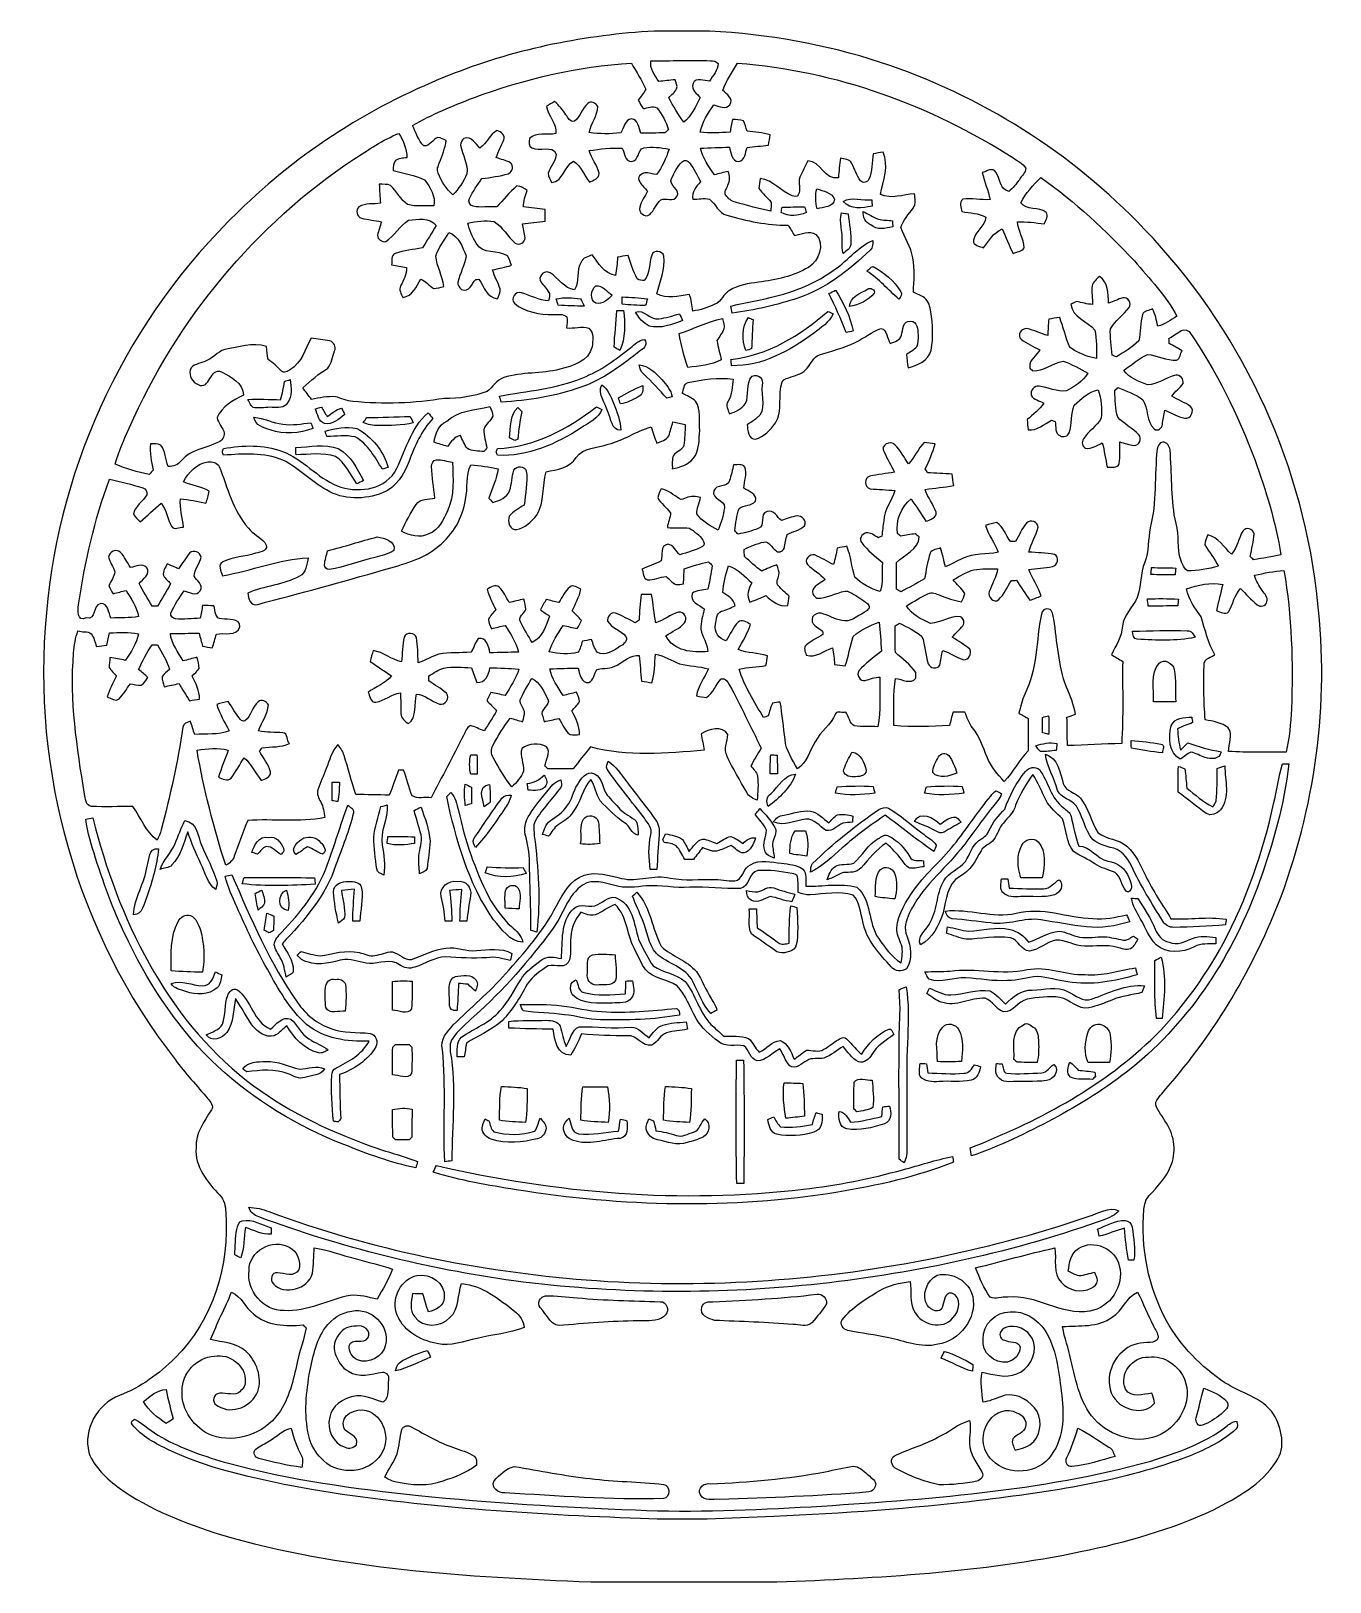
# Model space of a CAD drawing. Header units: centimetres. Extents: x -17.8 to 17.7, y -21.2 to 21.2.
import ezdxf

# ---------------------------------------------------------------- set-up
doc = ezdxf.new("R2010")
doc.units = ezdxf.units.CM
doc.header["$MEASUREMENT"] = 0
doc.layers.add('Camada 1', color=7, linetype='Continuous')

msp = doc.modelspace()

# ---------------------------------------------------------------- linework, layer by layer
at = {"layer": 'Camada 1', "color": 156}
for points, knots in [([(-0.79446, 21.16667), (-0.79446, 21.16667), (0.7239, 21.16667), (0.7239, 21.16667), (0.7239, 21.16667), (2.3054, 21.07212), (3.88197, 20.81107), (5.38656, 20.30765), (5.38656, 20.30765), (8.11424, 19.42042), (10.61085, 17.84068), (12.5864, 15.7614), (12.5864, 15.7614), (15.16027, 13.09299), (16.84549, 9.57333), (17.2854, 5.88998), (17.2854, 5.88998), (17.65617, 3.08328), (17.30869, 0.19332), (16.31879, -2.4571), (16.31879, -2.4571), (15.58925, -4.37303), (14.53197, -6.16902), (13.17484, -7.70819), (13.17484, -7.70819), (13.07677, -7.82285), (12.97975, -7.93962), (12.89791, -8.06662), (12.89791, -8.06662), (12.89156, -8.27052), (13.06195, -8.41022), (13.14873, -8.5792), (13.14873, -8.5792), (13.39285, -8.91434), (13.47435, -9.37295), (13.32724, -9.76454), (13.32724, -9.76454), (13.21505, -10.11026), (12.94412, -10.36532), (12.71023, -10.63096), (12.71023, -10.63096), (12.61886, -10.72903), (12.59558, -10.8645), (12.57794, -10.99326), (12.57794, -10.99326), (12.47951, -12.03889), (12.69471, -13.11592), (13.19636, -14.0395), (13.19636, -14.0395), (13.57665, -14.72283), (14.13651, -15.29891), (14.78844, -15.72754), (14.78844, -15.72754), (15.2273, -16.01964), (15.80621, -16.12477), (16.11736, -16.58726), (16.11736, -16.58726), (16.33784, -16.96367), (16.4652, -17.50236), (16.18509, -17.88089), (16.18509, -17.88089), (15.79068, -18.50884), (15.10877, -18.86162), (14.47377, -19.20028), (14.47377, -19.20028), (13.31948, -19.73262), (12.08969, -20.08505), (10.84615, -20.33799), (10.84615, -20.33799), (8.11989, -20.90773), (5.32977, -21.05342), (2.55446, -21.16667), (2.55446, -21.16667), (2.55446, -21.16667), (-2.52024, -21.16667), (-2.52024, -21.16667), (-2.52024, -21.16667), (-5.91644, -21.02273), (-9.35567, -20.83188), (-12.6365, -19.87056), (-12.6365, -19.87056), (-13.59994, -19.55976), (-14.56584, -19.19817), (-15.39698, -18.60797), (-15.39698, -18.60797), (-15.73389, -18.34762), (-16.07714, -18.04599), (-16.22883, -17.63642), (-16.22883, -17.63642), (-16.38829, -16.99648), (-15.99918, -16.31033), (-15.39452, -16.07502), (-15.39452, -16.07502), (-14.81525, -15.86018), (-14.3136, -15.48095), (-13.87475, -15.05267), (-13.87475, -15.05267), (-12.84182, -14.0268), (-12.37932, -12.51162), (-12.49257, -11.07722), (-12.49257, -11.07722), (-12.49892, -10.91177), (-12.5282, -10.72938), (-12.65555, -10.61191), (-12.65555, -10.61191), (-12.97975, -10.25525), (-13.35511, -9.83121), (-13.29972, -9.31227), (-13.29972, -9.31227), (-13.32759, -8.91505), (-13.07853, -8.59931), (-12.88485, -8.28287), (-12.88485, -8.28287), (-12.80301, -8.17351), (-12.91943, -8.05533), (-12.98328, -7.97489), (-12.98328, -7.97489), (-13.27538, -7.62), (-13.59323, -7.28627), (-13.86628, -6.9155), (-13.86628, -6.9155), (-16.53857, -3.49285), (-17.80857, 0.9719), (-17.38665, 5.28955), (-17.38665, 5.28955), (-17.0374, 9.41211), (-15.1324, 13.37769), (-12.14508, 16.2373), (-12.14508, 16.2373), (-10.47362, 17.88971), (-8.44374, 19.16677), (-6.25369, 20.01202), (-6.25369, 20.01202), (-4.51238, 20.6943), (-2.65818, 21.05554), (-0.79446, 21.16667), (-0.79446, 21.16667), (-0.79446, 21.16667), (-0.79446, 21.16667), (-0.79446, 21.16667)], [0, 0, 0, 0, 0.02777778, 0.02777778, 0.02777778, 0.02777778, 0.05555556, 0.05555556, 0.05555556, 0.05555556, 0.08333333, 0.08333333, 0.08333333, 0.08333333, 0.11111111, 0.11111111, 0.11111111, 0.11111111, 0.13888889, 0.13888889, 0.13888889, 0.13888889, 0.16666667, 0.16666667, 0.16666667, 0.16666667, 0.19444444, 0.19444444, 0.19444444, 0.19444444, 0.22222222, 0.22222222, 0.22222222, 0.22222222, 0.25, 0.25, 0.25, 0.25, 0.27777778, 0.27777778, 0.27777778, 0.27777778, 0.30555556, 0.30555556, 0.30555556, 0.30555556, 0.33333333, 0.33333333, 0.33333333, 0.33333333, 0.36111111, 0.36111111, 0.36111111, 0.36111111, 0.38888889, 0.38888889, 0.38888889, 0.38888889, 0.41666667, 0.41666667, 0.41666667, 0.41666667, 0.44444444, 0.44444444, 0.44444444, 0.44444444, 0.47222222, 0.47222222, 0.47222222, 0.47222222, 0.5, 0.5, 0.5, 0.5, 0.52777778, 0.52777778, 0.52777778, 0.52777778, 0.55555556, 0.55555556, 0.55555556, 0.55555556, 0.58333333, 0.58333333, 0.58333333, 0.58333333, 0.61111111, 0.61111111, 0.61111111, 0.61111111, 0.63888889, 0.63888889, 0.63888889, 0.63888889, 0.66666667, 0.66666667, 0.66666667, 0.66666667, 0.69444444, 0.69444444, 0.69444444, 0.69444444, 0.72222222, 0.72222222, 0.72222222, 0.72222222, 0.75, 0.75, 0.75, 0.75, 0.77777778, 0.77777778, 0.77777778, 0.77777778, 0.80555556, 0.80555556, 0.80555556, 0.80555556, 0.83333333, 0.83333333, 0.83333333, 0.83333333, 0.86111111, 0.86111111, 0.86111111, 0.86111111, 0.88888889, 0.88888889, 0.88888889, 0.88888889, 0.91666667, 0.91666667, 0.91666667, 0.91666667, 0.94444444, 0.94444444, 0.94444444, 0.94444444, 1, 1, 1, 1]), ([(-0.88194, 20.35669), (-0.92639, 20.14043), (-0.77329, 19.96299), (-0.67204, 19.78907), (-0.67204, 19.78907), (-0.52317, 19.80494), (-0.3743, 19.82152), (-0.22437, 19.83669), (-0.22437, 19.83669), (-0.20285, 19.75661), (-0.14605, 19.67124), (-0.1838, 19.58728), (-0.1838, 19.58728), (-0.23389, 19.49203), (-0.32067, 19.42394), (-0.39335, 19.34739), (-0.39335, 19.34739), (-0.27693, 19.11173), (-0.13899, 18.88772), (0.01517, 18.67464), (0.01517, 18.67464), (0.23177, 18.84856), (0.3369, 19.11209), (0.46426, 19.35057), (0.46426, 19.35057), (0.37077, 19.46098), (0.20144, 19.55941), (0.26776, 19.73333), (0.26776, 19.73333), (0.33479, 19.92207), (0.58526, 19.79542), (0.71614, 19.7993), (0.71614, 19.7993), (0.80998, 19.94958), (0.94615, 20.09422), (0.95462, 20.27872), (0.95462, 20.27872), (0.89958, 20.33587), (0.82091, 20.3588), (0.7433, 20.35704), (0.7433, 20.35704), (0.20144, 20.36657), (-0.34043, 20.35245), (-0.88194, 20.35669), (-0.88194, 20.35669), (-0.88194, 20.35669), (-0.88194, 20.35669), (-0.88194, 20.35669)], [0, 0, 0, 0, 0.07692308, 0.07692308, 0.07692308, 0.07692308, 0.15384615, 0.15384615, 0.15384615, 0.15384615, 0.23076923, 0.23076923, 0.23076923, 0.23076923, 0.30769231, 0.30769231, 0.30769231, 0.30769231, 0.38461538, 0.38461538, 0.38461538, 0.38461538, 0.46153846, 0.46153846, 0.46153846, 0.46153846, 0.53846154, 0.53846154, 0.53846154, 0.53846154, 0.61538462, 0.61538462, 0.61538462, 0.61538462, 0.69230769, 0.69230769, 0.69230769, 0.69230769, 0.76923077, 0.76923077, 0.76923077, 0.76923077, 0.84615385, 0.84615385, 0.84615385, 0.84615385, 1, 1, 1, 1]), ([(1.48378, 20.29213), (1.33773, 20.04977), (1.17157, 19.81447), (1.08126, 19.54353), (1.08126, 19.54353), (1.18498, 19.44864), (1.38254, 19.31564), (1.27176, 19.15513), (1.27176, 19.15513), (1.15993, 19.00978), (0.97402, 19.11209), (0.83749, 19.15442), (0.83749, 19.15442), (0.66746, 18.93076), (0.52811, 18.67958), (0.46249, 18.40477), (0.46249, 18.40477), (0.73272, 18.37796), (1.00471, 18.39277), (1.276, 18.40371), (1.276, 18.40371), (1.29893, 18.51977), (1.31904, 18.63654), (1.34161, 18.75296), (1.34161, 18.75296), (1.44074, 18.74343), (1.54376, 18.74908), (1.64077, 18.71909), (1.64077, 18.71909), (1.68522, 18.62667), (1.70921, 18.52577), (1.74237, 18.42876), (1.74237, 18.42876), (1.95368, 18.40477), (2.16888, 18.39489), (2.37419, 18.33457), (2.37419, 18.33457), (2.35832, 18.24143), (2.3428, 18.14865), (2.32727, 18.05552), (2.32727, 18.05552), (2.13289, 18.02765), (1.9371, 18.01177), (1.74202, 17.98955), (1.74202, 17.98955), (1.68875, 17.85091), (1.6951, 17.63571), (1.51412, 17.60643), (1.51412, 17.60643), (1.31516, 17.6022), (1.30175, 17.85867), (1.25906, 17.99449), (1.25906, 17.99449), (0.99413, 17.9892), (0.72954, 17.98073), (0.46531, 17.96521), (0.46531, 17.96521), (0.53022, 17.69498), (0.69497, 17.4685), (0.84914, 17.24342), (0.84914, 17.24342), (0.97508, 17.27306), (1.09855, 17.30587), (1.22555, 17.33444), (1.22555, 17.33444), (1.27106, 17.21167), (1.27706, 17.07374), (1.21567, 16.95485), (1.21567, 16.95485), (1.19345, 16.86842), (1.09643, 16.76823), (1.16205, 16.68462), (1.16205, 16.68462), (1.22167, 16.58973), (1.31798, 16.52376), (1.42557, 16.49448), (1.42557, 16.49448), (1.74449, 16.40452), (2.06446, 16.31527), (2.38972, 16.24824), (2.38972, 16.24824), (2.39854, 16.32867), (2.39642, 16.41052), (2.40136, 16.4906), (2.40136, 16.4906), (2.29623, 16.62218), (2.16253, 16.72907), (2.06622, 16.86772), (2.06622, 16.86772), (2.06904, 16.95873), (2.08527, 17.04763), (2.09867, 17.13759), (2.09867, 17.13759), (2.45216, 17.10408), (2.66136, 16.78622), (2.97639, 16.66557), (2.97639, 16.66557), (3.0293, 16.65111), (3.10444, 16.63065), (3.13443, 16.69344), (3.13443, 16.69344), (3.23638, 16.83455), (3.11538, 17.02153), (3.18488, 17.17534), (3.18488, 17.17534), (3.2512, 17.3288), (3.33481, 17.47449), (3.40289, 17.62725), (3.40289, 17.62725), (3.76343, 17.61384), (3.85939, 17.09032), (4.23474, 17.15629), (4.23474, 17.15629), (4.25027, 17.33797), (4.2612, 17.52035), (4.28978, 17.70062), (4.28978, 17.70062), (4.39138, 17.66111), (4.55542, 17.6784), (4.59952, 17.55387), (4.59952, 17.55387), (4.67466, 17.39441), (4.72934, 17.22155), (4.84011, 17.0815), (4.84011, 17.0815), (4.90114, 17.00495), (5.03273, 17.03035), (5.06765, 17.12136), (5.06765, 17.12136), (5.16396, 17.33903), (5.15126, 17.58527), (5.18372, 17.81633), (5.18372, 17.81633), (5.27297, 17.8315), (5.36293, 17.84632), (5.45324, 17.86184), (5.45324, 17.86184), (5.62116, 17.48825), (5.46241, 17.08009), (5.38233, 16.70367), (5.38233, 16.70367), (5.67866, 16.56997), (6.00639, 16.69944), (6.31261, 16.72696), (6.31261, 16.72696), (6.32707, 16.59925), (6.36729, 16.44227), (6.27697, 16.33502), (6.27697, 16.33502), (6.15139, 16.16745), (6.00851, 16.00235), (5.94007, 15.80233), (5.94007, 15.80233), (6.04097, 15.52398), (6.21912, 15.2721), (6.26463, 14.97365), (6.26463, 14.97365), (6.33483, 14.66638), (6.29391, 14.35029), (6.28227, 14.03914), (6.28227, 14.03914), (6.38351, 13.98834), (6.49111, 13.94848), (6.58495, 13.88357), (6.58495, 13.88357), (6.70701, 13.79784), (6.73347, 13.63592), (6.76099, 13.50116), (6.76099, 13.50116), (6.80755, 13.1572), (6.83436, 12.80195), (6.76416, 12.45905), (6.76416, 12.45905), (6.69854, 12.16977), (6.39657, 12.03713), (6.13516, 11.97187), (6.13516, 11.97187), (6.11928, 12.09322), (6.10552, 12.21564), (6.09706, 12.33734), (6.09706, 12.33734), (6.18807, 12.40331), (6.29214, 12.45552), (6.36693, 12.54125), (6.36693, 12.54125), (6.40821, 12.64426), (6.41315, 12.76068), (6.41209, 12.87145), (6.41209, 12.87145), (6.39551, 13.01962), (6.39904, 13.24539), (6.20183, 13.24716), (6.20183, 13.24716), (5.99405, 13.26903), (5.99475, 12.9988), (5.95595, 12.86722), (5.95595, 12.86722), (5.92631, 12.72469), (5.76756, 12.68412), (5.65185, 12.63579), (5.65185, 12.63579), (5.56189, 12.76597), (5.57636, 13.01044), (5.39679, 13.04925), (5.39679, 13.04925), (5.14138, 12.96105), (4.93536, 12.77796), (4.69124, 12.66719), (4.69124, 12.66719), (4.38221, 12.51267), (4.04319, 12.43295), (3.71616, 12.32817), (3.71616, 12.32817), (3.55247, 12.26644), (3.48721, 12.08652), (3.37996, 11.96305), (3.37996, 11.96305), (3.27801, 11.8237), (3.10409, 11.77784), (2.94816, 11.72774), (2.94816, 11.72774), (2.86879, 11.69141), (2.73967, 11.68823), (2.6984, 11.59263), (2.6984, 11.59263), (2.57916, 11.22715), (2.72027, 10.80735), (2.5146, 10.46833), (2.5146, 10.46833), (2.38725, 10.27042), (2.19886, 10.09544), (1.97167, 10.02453), (1.97167, 10.02453), (1.7653, 10.01042), (1.75824, 10.281), (1.74519, 10.41964), (1.74519, 10.41964), (1.83233, 10.47503), (1.92193, 10.52759), (1.99884, 10.59709), (1.99884, 10.59709), (2.28776, 10.80205), (2.11772, 11.20775), (2.15194, 11.50126), (2.15194, 11.50126), (2.2038, 11.66812), (2.04611, 11.8297), (1.87748, 11.74679), (1.87748, 11.74679), (1.69086, 11.54324), (1.81116, 11.23174), (1.69968, 10.99855), (1.69968, 10.99855), (1.59138, 10.8585), (1.42875, 10.77419), (1.26436, 10.71915), (1.26436, 10.71915), (1.22414, 10.82675), (1.14229, 10.94846), (1.2259, 11.05958), (1.2259, 11.05958), (1.32856, 11.24585), (1.33879, 11.46034), (1.3649, 11.66636), (1.3649, 11.66636), (0.95215, 11.72034), (0.53446, 11.65331), (0.12947, 11.57534), (0.12947, 11.57534), (0.00141, 11.54853), (0.01834, 11.36474), (-0.02857, 11.27936), (-0.02857, 11.27936), (0.0949, 11.21128), (0.23319, 11.16048), (0.33761, 11.06276), (0.33761, 11.06276), (0.48366, 10.82816), (0.43603, 10.52936), (0.44873, 10.26724), (0.44873, 10.26724), (0.42827, 10.0083), (0.44944, 9.71091), (0.27093, 9.4996), (0.27093, 9.4996), (0.13899, 9.31757), (-0.0956, 9.26782), (-0.30021, 9.21773), (-0.30021, 9.21773), (-0.29316, 9.33909), (-0.31785, 9.46891), (-0.27058, 9.58321), (-0.27058, 9.58321), (-0.18697, 9.68622), (-0.03845, 9.72749), (0.01834, 9.85308), (0.01834, 9.85308), (0.03669, 10.04323), (0.04727, 10.23373), (0.05045, 10.42494), (0.05045, 10.42494), (-0.05962, 10.4521), (-0.17392, 10.47609), (-0.28434, 10.49514), (-0.28434, 10.49514), (-0.32244, 10.37025), (-0.35489, 10.24361), (-0.39582, 10.11943), (-0.39582, 10.11943), (-0.45967, 9.99984), (-0.60995, 9.96527), (-0.72249, 9.91517), (-0.72249, 9.91517), (-0.77823, 10.06263), (-0.82832, 10.21221), (-0.88159, 10.36038), (-0.88159, 10.36038), (-1.28834, 10.24678), (-1.63724, 9.98573), (-2.04964, 9.88836), (-2.04964, 9.88836), (-2.34632, 9.78253), (-2.72874, 9.80969), (-2.92347, 9.52147), (-2.92347, 9.52147), (-3.10515, 9.24242), (-3.44558, 9.19903), (-3.74403, 9.13553), (-3.74403, 9.13553), (-3.85939, 8.74607), (-3.78389, 8.30615), (-3.99838, 7.94914), (-3.99838, 7.94914), (-4.14443, 7.77804), (-4.32576, 7.59848), (-4.55507, 7.5565), (-4.55507, 7.5565), (-4.7371, 7.54309), (-4.81012, 7.7791), (-4.75121, 7.92127), (-4.75121, 7.92127), (-4.6482, 8.06097), (-4.48098, 8.13047), (-4.34269, 8.22925), (-4.34269, 8.22925), (-4.31024, 8.53722), (-4.24709, 8.84731), (-4.2859, 9.15776), (-4.2859, 9.15776), (-4.33493, 9.3098), (-4.55083, 9.31192), (-4.62315, 9.17928), (-4.62315, 9.17928), (-4.69018, 9.00042), (-4.67783, 8.80004), (-4.74239, 8.61942), (-4.74239, 8.61942), (-4.81577, 8.43456), (-5.01862, 8.3499), (-5.19677, 8.30015), (-5.19677, 8.30015), (-5.23275, 8.33861), (-5.26909, 8.37671), (-5.30507, 8.41481), (-5.30507, 8.41481), (-5.21829, 8.68221), (-5.09164, 8.93762), (-5.05319, 9.21949), (-5.05319, 9.21949), (-5.30119, 9.26818), (-5.55166, 9.30522), (-5.80319, 9.33027), (-5.80319, 9.33027), (-5.93161, 9.02794), (-5.88081, 8.69139), (-5.94536, 8.37565), (-5.94536, 8.37565), (-6.01839, 7.87929), (-6.29144, 7.41927), (-6.67985, 7.10389), (-6.67985, 7.10389), (-7.10424, 6.73806), (-7.66163, 6.61211), (-8.18444, 6.45583), (-8.18444, 6.45583), (-9.32603, 6.13057), (-10.4715, 5.81625), (-11.62015, 5.51744), (-11.62015, 5.51744), (-11.811, 5.45394), (-11.87873, 5.68184), (-11.88967, 5.82471), (-11.88967, 5.82471), (-11.43423, 6.02227), (-10.91777, 6.04591), (-10.47926, 6.28262), (-10.47926, 6.28262), (-10.28912, 6.37222), (-10.27783, 6.61317), (-10.2429, 6.78956), (-10.2429, 6.78956), (-11.04194, 6.75393), (-11.79477, 6.43184), (-12.579, 6.29779), (-12.579, 6.29779), (-12.61251, 6.4202), (-12.72716, 6.604), (-12.57088, 6.67914), (-12.57088, 6.67914), (-12.29219, 6.8139), (-11.96834, 6.81884), (-11.67518, 6.91197), (-11.67518, 6.91197), (-11.54324, 6.93949), (-11.27442, 6.99347), (-11.42189, 7.20302), (-11.42189, 7.20302), (-11.5577, 7.35118), (-11.74538, 7.44185), (-11.87344, 7.59848), (-11.87344, 7.59848), (-12.29254, 8.07191), (-12.4393, 8.70373), (-12.66931, 9.27629), (-12.66931, 9.27629), (-12.71764, 9.39412), (-12.86475, 9.4167), (-12.97693, 9.40964), (-12.97693, 9.40964), (-13.27997, 9.3599), (-13.51068, 9.1246), (-13.64932, 8.86248), (-13.64932, 8.86248), (-13.42319, 8.75524), (-13.16037, 8.73548), (-12.94659, 8.6046), (-12.94659, 8.6046), (-12.96352, 8.49418), (-12.9921, 8.38412), (-13.03373, 8.27969), (-13.03373, 8.27969), (-13.2648, 8.32661), (-13.49587, 8.37671), (-13.73046, 8.40211), (-13.73046, 8.40211), (-13.75022, 8.13999), (-13.67578, 7.88494), (-13.64509, 7.6267), (-13.64509, 7.6267), (-13.75234, 7.62847), (-13.91179, 7.52863), (-13.97459, 7.64963), (-13.97459, 7.64963), (-14.08889, 7.85001), (-14.10123, 8.09978), (-14.25857, 8.27793), (-14.25857, 8.27793), (-14.45083, 8.11212), (-14.63252, 7.93397), (-14.82584, 7.76922), (-14.82584, 7.76922), (-14.89392, 7.83414), (-14.97012, 7.89587), (-15.01493, 7.98054), (-15.01493, 7.98054), (-14.96554, 8.19785), (-14.75211, 8.32379), (-14.64698, 8.51006), (-14.64698, 8.51006), (-14.62052, 8.59084), (-14.68049, 8.67586), (-14.75775, 8.69774), (-14.75775, 8.69774), (-15.0555, 8.79334), (-15.35994, 8.86777), (-15.66474, 8.93692), (-15.66474, 8.93692), (-16.07573, 7.8292), (-16.33643, 6.66891), (-16.50965, 5.50157), (-16.50965, 5.50157), (-16.53434, 5.37527), (-16.56327, 5.02673), (-16.30151, 5.15126), (-16.30151, 5.15126), (-16.01258, 5.06977), (-16.14628, 5.50757), (-15.90675, 5.53649), (-15.90675, 5.53649), (-15.70037, 5.5559), (-15.69332, 5.28073), (-15.62629, 5.14209), (-15.62629, 5.14209), (-15.37582, 5.15197), (-15.12323, 5.14738), (-14.87417, 5.18336), (-14.87417, 5.18336), (-14.9165, 5.44865), (-15.08372, 5.66949), (-15.21072, 5.8995), (-15.21072, 5.8995), (-15.32925, 5.87057), (-15.44673, 5.83741), (-15.56491, 5.80743), (-15.56491, 5.80743), (-15.60689, 5.8801), (-15.65733, 5.9496), (-15.68027, 6.03109), (-15.68027, 6.03109), (-15.63229, 6.15844), (-15.53563, 6.26533), (-15.51799, 6.40397), (-15.51799, 6.40397), (-15.55926, 6.54509), (-15.65804, 6.66397), (-15.68979, 6.80791), (-15.68979, 6.80791), (-15.68132, 6.95784), (-15.46966, 7.04744), (-15.36418, 6.93279), (-15.36418, 6.93279), (-15.25129, 6.81426), (-15.18285, 6.66221), (-15.09395, 6.52639), (-15.09395, 6.52639), (-14.95213, 6.54579), (-14.76516, 6.64916), (-14.65051, 6.51581), (-14.65051, 6.51581), (-14.52315, 6.34189), (-14.76022, 6.2043), (-14.85935, 6.08824), (-14.85935, 6.08824), (-14.74611, 5.87763), (-14.62511, 5.67161), (-14.5041, 5.46523), (-14.5041, 5.46523), (-14.45507, 5.46664), (-14.40603, 5.46806), (-14.35664, 5.46911), (-14.35664, 5.46911), (-14.23035, 5.6702), (-14.1104, 5.87551), (-13.99857, 6.08506), (-13.99857, 6.08506), (-14.0649, 6.15597), (-14.13863, 6.22124), (-14.19295, 6.30237), (-14.19295, 6.30237), (-14.21835, 6.42479), (-14.14215, 6.52216), (-14.08677, 6.61952), (-14.08677, 6.61952), (-13.98446, 6.57895), (-13.88322, 6.53521), (-13.78303, 6.4897), (-13.78303, 6.4897), (-13.67508, 6.62799), (-13.58865, 6.78215), (-13.47717, 6.91762), (-13.47717, 6.91762), (-13.37522, 7.02522), (-13.18824, 6.93914), (-13.15932, 6.80685), (-13.15932, 6.80685), (-13.19812, 6.62658), (-13.34699, 6.47876), (-13.35581, 6.29144), (-13.35581, 6.29144), (-13.29125, 6.16444), (-13.08947, 6.04943), (-13.18965, 5.88892), (-13.18965, 5.88892), (-13.2909, 5.73087), (-13.49199, 5.84517), (-13.62498, 5.89104), (-13.62498, 5.89104), (-13.76539, 5.69912), (-13.89486, 5.49734), (-13.98764, 5.27791), (-13.98764, 5.27791), (-14.0275, 5.2003), (-13.92908, 5.13362), (-13.86134, 5.12057), (-13.86134, 5.12057), (-13.63768, 5.10187), (-13.4119, 5.12868), (-13.18754, 5.14032), (-13.18754, 5.14032), (-13.16496, 5.25462), (-13.1452, 5.36998), (-13.12333, 5.48428), (-13.12333, 5.48428), (-13.02173, 5.48499), (-12.92013, 5.48146), (-12.81853, 5.47511), (-12.81853, 5.47511), (-12.76632, 5.34247), (-12.79031, 5.10999), (-12.59628, 5.12057), (-12.59628, 5.12057), (-12.434, 5.08564), (-12.09851, 5.16572), (-12.10345, 4.90643), (-12.10345, 4.90643), (-12.17013, 4.63162), (-12.55536, 4.75368), (-12.74515, 4.70323), (-12.74515, 4.70323), (-12.78149, 4.57906), (-12.81606, 4.45311), (-12.86087, 4.33141), (-12.86087, 4.33141), (-12.94906, 4.34587), (-13.03725, 4.35998), (-13.1251, 4.37374), (-13.1251, 4.37374), (-13.15755, 4.49262), (-13.18719, 4.61116), (-13.2214, 4.72899), (-13.2214, 4.72899), (-13.48246, 4.72757), (-13.74316, 4.72581), (-14.00387, 4.72228), (-14.00387, 4.72228), (-13.97847, 4.43936), (-13.78373, 4.21464), (-13.65462, 3.97334), (-13.65462, 3.97334), (-13.52938, 4.0065), (-13.40485, 4.04248), (-13.27891, 4.07352), (-13.27891, 4.07352), (-13.24645, 3.97369), (-13.21929, 3.87174), (-13.22035, 3.76484), (-13.22035, 3.76484), (-13.27503, 3.689), (-13.34664, 3.62726), (-13.4119, 3.56059), (-13.4119, 3.56059), (-13.30995, 3.36303), (-13.20094, 3.16159), (-13.20729, 2.93123), (-13.20729, 2.93123), (-13.2976, 2.91677), (-13.38792, 2.9023), (-13.47823, 2.88854), (-13.47823, 2.88854), (-13.58089, 3.04059), (-13.67367, 3.19899), (-13.7675, 3.35633), (-13.7675, 3.35633), (-13.90156, 3.32705), (-14.03562, 3.296), (-14.17002, 3.26743), (-14.17002, 3.26743), (-14.20001, 3.35774), (-14.22647, 3.45158), (-14.23105, 3.54683), (-14.23105, 3.54683), (-14.17778, 3.62585), (-14.09876, 3.68159), (-14.02644, 3.74156), (-14.02644, 3.74156), (-14.09912, 3.98074), (-14.23635, 4.19241), (-14.35629, 4.40937), (-14.35629, 4.40937), (-14.40568, 4.41078), (-14.45507, 4.41184), (-14.50446, 4.41254), (-14.50446, 4.41254), (-14.64345, 4.19735), (-14.77222, 3.97475), (-14.86958, 3.73697), (-14.86958, 3.73697), (-14.78174, 3.66959), (-14.69637, 3.59869), (-14.61629, 3.52249), (-14.61629, 3.52249), (-14.67308, 3.44876), (-14.7133, 3.34716), (-14.80502, 3.31117), (-14.80502, 3.31117), (-14.9031, 3.29706), (-15.00011, 3.33516), (-15.09677, 3.34892), (-15.09677, 3.34892), (-15.19767, 3.21416), (-15.28198, 3.06564), (-15.39734, 2.94252), (-15.39734, 2.94252), (-15.49858, 2.85044), (-15.62735, 2.95839), (-15.73071, 2.99156), (-15.73071, 2.99156), (-15.66615, 3.19017), (-15.57055, 3.37573), (-15.47812, 3.562), (-15.47812, 3.562), (-15.54339, 3.63749), (-15.62029, 3.70522), (-15.67039, 3.79236), (-15.67039, 3.79236), (-15.6778, 3.8862), (-15.66051, 3.97651), (-15.65275, 4.06859), (-15.65275, 4.06859), (-15.5134, 4.04566), (-15.37405, 4.02026), (-15.23577, 3.98956), (-15.23577, 3.98956), (-15.07631, 4.20864), (-14.92991, 4.445), (-14.87664, 4.71487), (-14.87664, 4.71487), (-15.13805, 4.76426), (-15.40369, 4.75474), (-15.66757, 4.73886), (-15.66757, 4.73886), (-15.69191, 4.62844), (-15.71448, 4.51732), (-15.73812, 4.40655), (-15.73812, 4.40655), (-15.83055, 4.39102), (-15.9258, 4.38573), (-16.01752, 4.36809), (-16.01752, 4.36809), (-16.06903, 4.48345), (-16.08667, 4.61786), (-16.16675, 4.71699), (-16.16675, 4.71699), (-16.26729, 4.79249), (-16.41651, 4.75368), (-16.52623, 4.79284), (-16.52623, 4.79284), (-16.60207, 4.60199), (-16.62112, 4.39667), (-16.64441, 4.19382), (-16.64441, 4.19382), (-16.75271, 2.90195), (-16.55621, 1.61043), (-16.34843, 0.33831), (-16.34843, 0.33831), (-16.31668, 0.23072), (-16.3202, 0.00952), (-16.15828, 0.00282), (-16.15828, 0.00282), (-15.78257, -0.01729), (-15.40545, 0.00106), (-15.02939, -0.00071), (-15.02939, -0.00071), (-14.81278, -0.30868), (-14.66991, -0.68404), (-14.36864, -0.92287), (-14.36864, -0.92287), (-14.32419, -0.83009), (-14.28009, -0.7366), (-14.25328, -0.63747), (-14.25328, -0.63747), (-14.01092, 0.28646), (-13.80208, 1.21991), (-13.66026, 2.165), (-13.66026, 2.165), (-13.65638, 2.27471), (-13.53644, 2.29623), (-13.45494, 2.33045), (-13.45494, 2.33045), (-13.41684, 2.21051), (-13.3798, 2.08915), (-13.33994, 1.96956), (-13.33994, 1.96956), (-13.02667, 1.98473), (-12.69647, 1.94874), (-12.39802, 2.06551), (-12.39802, 2.06551), (-12.52502, 2.29835), (-12.65978, 2.53012), (-12.73598, 2.78553), (-12.73598, 2.78553), (-12.63403, 2.81517), (-12.53243, 2.8448), (-12.42907, 2.86985), (-12.42907, 2.86985), (-12.31829, 2.70298), (-12.21987, 2.52589), (-12.09005, 2.37243), (-12.09005, 2.37243), (-12.06288, 2.33257), (-12.01349, 2.32692), (-11.96904, 2.33398), (-11.96904, 2.33398), (-11.799, 2.4705), (-11.76972, 2.71709), (-11.60639, 2.85821), (-11.60639, 2.85821), (-11.51079, 2.93934), (-11.3859, 2.86667), (-11.32875, 2.77707), (-11.32875, 2.77707), (-11.33722, 2.51389), (-11.5122, 2.30646), (-11.59863, 2.06798), (-11.59863, 2.06798), (-11.38096, 2.0066), (-11.15307, 2.03553), (-10.93082, 2.01119), (-10.93082, 2.01119), (-10.79429, 2.00484), (-10.82393, 1.7847), (-10.75478, 1.71909), (-10.75478, 1.71909), (-10.98691, 1.61396), (-11.24867, 1.62983), (-11.49667, 1.60584), (-11.49667, 1.60584), (-11.52172, 1.57339), (-11.54642, 1.54058), (-11.57111, 1.50742), (-11.57111, 1.50742), (-11.47163, 1.32151), (-11.32664, 1.1557), (-11.26913, 0.95074), (-11.26913, 0.95074), (-11.25326, 0.80222), (-11.41412, 0.75706), (-11.52102, 0.70908), (-11.52102, 0.70908), (-11.67483, 0.91722), (-11.80112, 1.14794), (-11.98598, 1.33138), (-11.98598, 1.33138), (-12.11509, 1.15147), (-12.20858, 0.94686), (-12.34687, 0.77399), (-12.34687, 0.77399), (-12.44635, 0.6731), (-12.58499, 0.75918), (-12.69118, 0.79904), (-12.69118, 0.79904), (-12.62062, 1.05234), (-12.49821, 1.28693), (-12.42589, 1.53952), (-12.42589, 1.53952), (-12.70388, 1.61114), (-12.99527, 1.57939), (-13.27609, 1.53917), (-13.27609, 1.53917), (-13.09264, 0.47413), (-12.82382, -0.57644), (-12.49398, -1.60549), (-12.49398, -1.60549), (-12.38532, -1.5554), (-12.29677, -1.46967), (-12.25832, -1.35608), (-12.25832, -1.35608), (-12.13167, -1.03329), (-12.03501, -0.69921), (-11.8932, -0.38206), (-11.8932, -0.38206), (-11.19258, -0.3302), (-10.48279, -0.44274), (-9.78641, -0.30057), (-9.78641, -0.30057), (-9.81639, -0.15699), (-9.82415, -0.00459), (-9.89859, 0.12453), (-9.89859, 0.12453), (-9.95292, 0.2226), (-10.01536, 0.33867), (-9.9755, 0.45226), (-9.9755, 0.45226), (-9.91411, 0.65193), (-9.81851, 0.83855), (-9.75007, 1.03576), (-9.75007, 1.03576), (-9.65976, 1.26259), (-9.59873, 1.5113), (-9.42728, 1.69439), (-9.42728, 1.69439), (-9.35708, 1.60232), (-9.29287, 1.50354), (-9.25971, 1.391), (-9.25971, 1.391), (-9.15388, 1.03752), (-9.0551, 0.68192), (-8.94397, 0.32985), (-8.94397, 0.32985), (-8.63988, 0.32103), (-8.33543, 0.31679), (-8.03063, 0.3115), (-8.03063, 0.3115), (-7.93044, 0.53199), (-7.86835, 0.76729), (-7.77275, 0.98954), (-7.77275, 0.98954), (-7.7403, 0.98989), (-7.67503, 0.99025), (-7.64258, 0.9906), (-7.64258, 0.9906), (-7.53569, 0.76694), (-7.50394, 0.514), (-7.39845, 0.29175), (-7.39845, 0.29175), (-7.25452, 0.19156), (-7.04885, 0.26882), (-6.88446, 0.23707), (-6.88446, 0.23707), (-6.59377, 0.80751), (-6.27909, 1.3656), (-6.00075, 1.94239), (-6.00075, 1.94239), (-5.94219, 2.03024), (-5.91785, 2.15759), (-5.81554, 2.20698), (-5.81554, 2.20698), (-5.6836, 2.17981), (-5.56577, 2.10926), (-5.43736, 2.06975), (-5.43736, 2.06975), (-5.3146, 2.24367), (-5.20665, 2.42711), (-5.09799, 2.60985), (-5.09799, 2.60985), (-5.18654, 2.70616), (-5.27826, 2.79964), (-5.3654, 2.89701), (-5.3654, 2.89701), (-5.32977, 2.96933), (-5.29343, 3.0413), (-5.25639, 3.11256), (-5.25639, 3.11256), (-5.12551, 3.08892), (-4.99427, 3.06035), (-4.8641, 3.03001), (-4.8641, 3.03001), (-4.72616, 3.26284), (-4.56318, 3.48721), (-4.48945, 3.75109), (-4.48945, 3.75109), (-4.75227, 3.77225), (-5.01544, 3.78425), (-5.27861, 3.78354), (-5.27861, 3.78354), (-5.31142, 3.58281), (-5.39256, 3.37608), (-5.63845, 3.38526), (-5.63845, 3.38526), (-5.6896, 3.51649), (-5.73476, 3.64913), (-5.7845, 3.78037), (-5.7845, 3.78037), (-6.03426, 3.80612), (-6.28862, 3.82482), (-6.53732, 3.77966), (-6.53732, 3.77966), (-6.68902, 3.73944), (-6.81602, 3.64067), (-6.95149, 3.56623), (-6.95149, 3.56623), (-6.95043, 3.52002), (-6.94866, 3.47345), (-6.9469, 3.42653), (-6.9469, 3.42653), (-6.78709, 3.31646), (-6.61176, 3.22333), (-6.46924, 3.08927), (-6.46924, 3.08927), (-6.35917, 2.96898), (-6.50346, 2.74567), (-6.66044, 2.79753), (-6.66044, 2.79753), (-6.87776, 2.86632), (-7.04956, 3.04765), (-7.28415, 3.06846), (-7.28415, 3.06846), (-7.34095, 2.80211), (-7.26546, 2.44475), (-7.50958, 2.25213), (-7.50958, 2.25213), (-7.59001, 2.33468), (-7.71172, 2.41053), (-7.71278, 2.53929), (-7.71278, 2.53929), (-7.7149, 2.72662), (-7.71243, 2.9143), (-7.72266, 3.10127), (-7.72266, 3.10127), (-7.96678, 3.07657), (-8.15269, 2.88607), (-8.38976, 2.84374), (-8.38976, 2.84374), (-8.54534, 2.8254), (-8.55451, 3.03107), (-8.60495, 3.1242), (-8.60495, 3.1242), (-8.38976, 3.26602), (-8.13364, 3.36162), (-7.9689, 3.56694), (-7.9689, 3.56694), (-8.16187, 3.69746), (-8.35519, 3.82587), (-8.5471, 3.95746), (-8.5471, 3.95746), (-8.52417, 4.05941), (-8.49665, 4.15749), (-8.46914, 4.25732), (-8.46914, 4.25732), (-8.18691, 4.21816), (-7.97278, 4.00579), (-7.6962, 3.95287), (-7.6962, 3.95287), (-7.66798, 4.17618), (-7.66621, 4.40372), (-7.61859, 4.62315), (-7.61859, 4.62315), (-7.55862, 4.76215), (-7.33213, 4.76074), (-7.28627, 4.60869), (-7.28627, 4.60869), (-7.24041, 4.38467), (-7.2577, 4.15149), (-7.23441, 3.92395), (-7.23441, 3.92395), (-7.03968, 3.98321), (-6.86752, 4.09681), (-6.67456, 4.15996), (-6.67456, 4.15996), (-6.38457, 4.20476), (-6.08859, 4.18959), (-5.79614, 4.21534), (-5.79614, 4.21534), (-5.70759, 4.32506), (-5.69419, 4.47746), (-5.59999, 4.58364), (-5.59999, 4.58364), (-5.37175, 4.63338), (-5.30684, 4.3628), (-5.28108, 4.19664), (-5.28108, 4.19664), (-5.02109, 4.20052), (-4.76109, 4.20546), (-4.50109, 4.21499), (-4.50109, 4.21499), (-4.56283, 4.48345), (-4.72052, 4.71558), (-4.86727, 4.94347), (-4.86727, 4.94347), (-4.99004, 4.91243), (-5.11422, 4.88209), (-5.23734, 4.85387), (-5.23734, 4.85387), (-5.26874, 4.93677), (-5.31636, 5.01791), (-5.31601, 5.10857), (-5.31601, 5.10857), (-5.26838, 5.20876), (-5.18583, 5.28673), (-5.12022, 5.37492), (-5.12022, 5.37492), (-5.21088, 5.5566), (-5.30366, 5.73828), (-5.35728, 5.93513), (-5.35728, 5.93513), (-5.25498, 5.97711), (-5.12692, 6.07836), (-5.02285, 5.98452), (-5.02285, 5.98452), (-4.90044, 5.87093), (-4.83905, 5.7083), (-4.75227, 5.56789), (-4.75227, 5.56789), (-4.61821, 5.59682), (-4.48557, 5.63139), (-4.35116, 5.65961), (-4.35116, 5.65961), (-4.32364, 5.56966), (-4.30177, 5.47899), (-4.29683, 5.38374), (-4.29683, 5.38374), (-4.33881, 5.26697), (-4.52543, 5.17384), (-4.44782, 5.04014), (-4.44782, 5.04014), (-4.34904, 4.84928), (-4.2351, 4.66725), (-4.12785, 4.48063), (-4.12785, 4.48063), (-3.84069, 4.6034), (-3.74932, 4.93148), (-3.64878, 5.19818), (-3.64878, 5.19818), (-3.73345, 5.25286), (-3.81706, 5.3086), (-3.89819, 5.36716), (-3.89819, 5.36716), (-3.84951, 5.46347), (-3.79801, 5.55801), (-3.74368, 5.65115), (-3.74368, 5.65115), (-3.62902, 5.62292), (-3.51437, 5.59329), (-3.39901, 5.56789), (-3.39901, 5.56789), (-3.30165, 5.71006), (-3.23462, 5.88081), (-3.09774, 5.99087), (-3.09774, 5.99087), (-3.0032, 6.06954), (-2.89101, 5.9623), (-2.79612, 5.93372), (-2.79612, 5.93372), (-2.8388, 5.72135), (-2.94111, 5.53085), (-3.03459, 5.33823), (-3.03459, 5.33823), (-2.94781, 5.25427), (-2.86067, 5.17066), (-2.78095, 5.07929), (-2.78095, 5.07929), (-2.81799, 5.00627), (-2.85503, 4.93324), (-2.89313, 4.86092), (-2.89313, 4.86092), (-3.02331, 4.88527), (-3.15101, 4.91102), (-3.27977, 4.93995), (-3.27977, 4.93995), (-3.423, 4.71029), (-3.58387, 4.48522), (-3.66113, 4.2224), (-3.66113, 4.2224), (-3.40466, 4.15925), (-3.12632, 4.1402), (-2.8702, 4.21005), (-2.8702, 4.21005), (-2.80423, 4.29683), (-2.79612, 4.41431), (-2.75519, 4.51062), (-2.75519, 4.51062), (-2.66982, 4.52332), (-2.59821, 4.54731), (-2.50719, 4.55436), (-2.50719, 4.55436), (-2.45604, 4.43971), (-2.43099, 4.30918), (-2.34879, 4.21146), (-2.34879, 4.21146), (-2.13536, 4.09328), (-1.89759, 4.24921), (-1.72614, 4.37197), (-1.72614, 4.37197), (-1.63512, 4.41784), (-1.50777, 4.52473), (-1.56457, 4.64185), (-1.56457, 4.64185), (-1.70744, 4.80695), (-1.94874, 4.8708), (-2.06939, 5.05425), (-2.06939, 5.05425), (-2.08386, 5.16114), (-1.97414, 5.32412), (-1.84891, 5.27438), (-1.84891, 5.27438), (-1.65911, 5.2137), (-1.4919, 5.10046), (-1.31339, 5.01403), (-1.31339, 5.01403), (-1.27882, 5.03731), (-1.24389, 5.06024), (-1.20897, 5.08317), (-1.20897, 5.08317), (-1.19345, 5.31848), (-1.18251, 5.55413), (-1.1497, 5.78732), (-1.1497, 5.78732), (-1.07844, 5.78732), (-0.93592, 5.78732), (-0.86466, 5.78732), (-0.86466, 5.78732), (-0.82056, 5.53156), (-0.80151, 5.27156), (-0.74859, 5.01685), (-0.74859, 5.01685), (-0.52917, 5.08212), (-0.35242, 5.24439), (-0.13229, 5.30542), (-0.13229, 5.30542), (0.02187, 5.33435), (0.13159, 5.12798), (0.03422, 5.01121), (0.03422, 5.01121), (-0.10231, 4.85387), (-0.30939, 4.77943), (-0.47413, 4.65878), (-0.47413, 4.65878), (-0.26811, 4.23933), (0.25753, 4.19065), (0.66816, 4.22734), (0.66816, 4.22734), (0.65229, 4.445), (0.52599, 4.63127), (0.47696, 4.83905), (0.47696, 4.83905), (0.47131, 5.02885), (0.53904, 5.21159), (0.57256, 5.39644), (0.57256, 5.39644), (0.42686, 5.50404), (0.17321, 5.5753), (0.24236, 5.81695), (0.24236, 5.81695), (0.36654, 5.90726), (0.52705, 5.90409), (0.67204, 5.93654), (0.67204, 5.93654), (0.71684, 6.15033), (0.76341, 6.36376), (0.78669, 6.58107), (0.78669, 6.58107), (0.75424, 6.61388), (0.72249, 6.64669), (0.69109, 6.67949), (0.69109, 6.67949), (0.4639, 6.6361), (0.24659, 6.55673), (0.02752, 6.48617), (0.02752, 6.48617), (0.01623, 6.35106), (0.01199, 6.21594), (0.006, 6.08012), (0.006, 6.08012), (-0.06315, 6.07025), (-0.13194, 6.05402), (-0.20179, 6.0579), (-0.20179, 6.0579), (-0.31115, 6.10164), (-0.37782, 6.21347), (-0.46919, 6.28121), (-0.46919, 6.28121), (-0.63888, 6.25828), (-0.80327, 6.17961), (-0.97649, 6.18913), (-0.97649, 6.18913), (-1.10455, 6.21453), (-1.07809, 6.40327), (-1.13594, 6.47982), (-1.13594, 6.47982), (-0.95779, 6.55461), (-0.77752, 6.62517), (-0.59972, 6.70172), (-0.59972, 6.70172), (-0.56762, 6.86294), (-0.64206, 7.12787), (-0.42016, 7.15786), (-0.42016, 7.15786), (-0.26494, 7.14445), (-0.19509, 6.97018), (-0.09807, 6.86788), (-0.09807, 6.86788), (0.11183, 6.93349), (0.33232, 6.985), (0.52176, 7.09895), (0.52176, 7.09895), (0.59161, 7.13034), (0.56444, 7.22171), (0.53481, 7.27357), (0.53481, 7.27357), (0.44027, 7.40869), (0.30198, 7.50817), (0.16722, 7.59954), (0.16722, 7.59954), (-0.0314, 7.62811), (-0.2346, 7.58296), (-0.43356, 7.61506), (-0.43356, 7.61506), (-0.42651, 7.75053), (-0.3429, 7.88211), (-0.35348, 8.01899), (-0.35348, 8.01899), (-0.44626, 8.17245), (-0.62583, 8.26382), (-0.69603, 8.43315), (-0.69603, 8.43315), (-0.68121, 8.51888), (-0.63817, 8.59614), (-0.6036, 8.67516), (-0.6036, 8.67516), (-0.41381, 8.62859), (-0.26599, 8.503), (-0.10548, 8.39999), (-0.10548, 8.39999), (-0.04833, 8.35625), (0.02046, 8.40705), (0.08008, 8.42116), (0.08008, 8.42116), (0.20391, 8.4776), (0.34572, 8.46702), (0.47413, 8.43104), (0.47413, 8.43104), (0.4512, 8.28287), (0.35489, 8.13999), (0.36936, 7.98583), (0.36936, 7.98583), (0.50941, 7.78228), (0.73872, 7.65916), (0.95215, 7.54592), (0.95215, 7.54592), (1.03681, 7.73959), (1.0922, 7.94632), (1.12289, 8.15516), (1.12289, 8.15516), (1.1617, 8.37847), (0.74507, 8.38588), (0.83679, 8.61377), (0.83679, 8.61377), (0.89182, 8.81345), (1.21638, 8.69068), (1.25942, 8.89388), (1.25942, 8.89388), (1.30845, 9.03746), (1.3395, 9.18563), (1.38042, 9.33132), (1.38042, 9.33132), (1.4792, 9.32215), (1.61361, 9.35814), (1.68134, 9.26606), (1.68134, 9.26606), (1.75225, 9.07874), (1.65417, 8.87765), (1.65664, 8.68609), (1.65664, 8.68609), (1.78788, 8.60531), (2.0193, 8.53334), (1.97026, 8.33473), (1.97026, 8.33473), (1.86161, 8.19891), (1.66088, 8.23172), (1.52788, 8.13788), (1.52788, 8.13788), (1.44639, 7.94632), (1.43969, 7.73254), (1.40547, 7.52934), (1.40547, 7.52934), (1.43545, 7.49653), (1.46544, 7.46407), (1.49542, 7.43091), (1.49542, 7.43091), (1.68028, 7.4743), (1.86761, 7.51593), (2.0447, 7.58684), (2.0447, 7.58684), (2.26166, 7.64646), (2.06234, 7.99535), (2.28706, 8.05392), (2.28706, 8.05392), (2.4638, 8.11177), (2.56434, 7.90046), (2.67864, 7.80415), (2.67864, 7.80415), (2.82011, 7.84542), (2.95769, 7.91034), (3.10515, 7.93185), (3.10515, 7.93185), (3.23215, 7.93291), (3.38137, 7.81085), (3.31294, 7.66445), (3.31294, 7.66445), (3.1817, 7.53851), (2.99085, 7.50464), (2.8321, 7.42632), (2.8321, 7.42632), (2.8067, 7.29827), (2.78236, 7.17021), (2.75414, 7.04215), (2.75414, 7.04215), (2.71357, 6.9536), (2.58339, 6.91056), (2.51636, 6.99523), (2.51636, 6.99523), (2.41124, 7.06437), (2.34985, 7.25523), (2.20063, 7.21924), (2.20063, 7.21924), (2.0126, 7.17515), (1.82457, 7.11129), (1.65876, 7.01216), (1.65876, 7.01216), (1.66264, 6.9663), (1.6704, 6.87423), (1.67428, 6.82801), (1.67428, 6.82801), (1.81857, 6.68055), (1.97838, 6.54861), (2.1403, 6.42056), (2.1403, 6.42056), (2.27295, 6.49005), (2.41018, 6.55002), (2.55446, 6.59271), (2.55446, 6.59271), (2.58233, 6.5024), (2.63666, 6.4075), (2.60456, 6.31049), (2.60456, 6.31049), (2.59221, 6.21665), (2.51601, 6.10129), (2.59891, 6.02121), (2.59891, 6.02121), (2.6864, 5.91855), (2.79047, 5.83212), (2.8889, 5.73899), (2.8889, 5.73899), (2.87796, 5.65397), (2.86702, 5.56824), (2.85609, 5.48252), (2.85609, 5.48252), (2.60844, 5.44548), (2.42676, 5.60282), (2.25742, 5.75522), (2.25742, 5.75522), (2.11314, 5.69419), (1.96779, 5.63457), (1.82104, 5.5813), (1.82104, 5.5813), (1.70603, 5.7531), (1.78012, 5.94254), (1.8729, 6.10341), (1.8729, 6.10341), (1.68169, 6.28332), (1.4919, 6.48123), (1.23578, 6.56484), (1.23578, 6.56484), (1.15006, 6.33201), (1.09996, 6.08683), (1.08197, 5.83953), (1.08197, 5.83953), (1.22731, 5.75451), (1.37654, 5.65467), (1.41746, 5.47617), (1.41746, 5.47617), (1.2954, 5.42149), (1.16946, 5.37386), (1.04387, 5.32765), (1.04387, 5.32765), (0.9017, 5.27932), (0.89923, 5.10046), (0.883, 4.97311), (0.883, 4.97311), (0.83926, 4.77414), (0.96873, 4.56389), (1.16875, 4.5212), (1.16875, 4.5212), (1.276, 4.69159), (1.3589, 4.88209), (1.49472, 5.03237), (1.49472, 5.03237), (1.59949, 5.12727), (1.72932, 5.02285), (1.83268, 4.98122), (1.83268, 4.98122), (1.76495, 4.72863), (1.62172, 4.5085), (1.49754, 4.28166), (1.49754, 4.28166), (1.75507, 4.18324), (2.03941, 4.19559), (2.30293, 4.11621), (2.30293, 4.11621), (2.28741, 4.0259), (2.27224, 3.93559), (2.25742, 3.84492), (2.25742, 3.84492), (2.0126, 3.81564), (1.76671, 3.79554), (1.52435, 3.75214), (1.52435, 3.75214), (1.66864, 3.27766), (1.94557, 2.85715), (2.18581, 2.42782), (2.18581, 2.42782), (2.23026, 2.44334), (2.27506, 2.45886), (2.31987, 2.47438), (2.31987, 2.47438), (2.35656, 2.58974), (2.3749, 2.71392), (2.43769, 2.81869), (2.43769, 2.81869), (2.50472, 2.84339), (2.57704, 2.84374), (2.6476, 2.84939), (2.6476, 2.84939), (2.70404, 2.51107), (2.73544, 2.16923), (2.77989, 1.8288), (2.77989, 1.8288), (2.80035, 1.52964), (2.98062, 1.28129), (3.12067, 1.02729), (3.12067, 1.02729), (3.37397, 1.19944), (3.44452, 1.51694), (3.59939, 1.76424), (3.59939, 1.76424), (3.74509, 2.04752), (4.02731, 2.23238), (4.15325, 2.52765), (4.15325, 2.52765), (4.19947, 2.63137), (4.36562, 2.53647), (4.43406, 2.57351), (4.43406, 2.57351), (4.53002, 2.46168), (4.52614, 2.27577), (4.66831, 2.20345), (4.66831, 2.20345), (4.87715, 2.15935), (5.09552, 2.19216), (5.30825, 2.17664), (5.30825, 2.17664), (5.39644, 2.62255), (5.35481, 3.08222), (5.36469, 3.53342), (5.36469, 3.53342), (5.22534, 3.53695), (5.09905, 3.47557), (4.96782, 3.43994), (4.96782, 3.43994), (4.83235, 3.40431), (4.70711, 3.59339), (4.79707, 3.70381), (4.79707, 3.70381), (4.96817, 3.91513), (5.2003, 4.06753), (5.40702, 4.24145), (5.40702, 4.24145), (5.39291, 4.50568), (5.38445, 4.77061), (5.34388, 5.03202), (5.34388, 5.03202), (5.09693, 4.92972), (4.83729, 4.8327), (4.6422, 4.64256), (4.6422, 4.64256), (4.54625, 4.38185), (4.51838, 4.09963), (4.41889, 3.83857), (4.41889, 3.83857), (4.32117, 3.85374), (4.22734, 3.86609), (4.13173, 3.87985), (4.13173, 3.87985), (4.11656, 4.02978), (4.10916, 4.18042), (4.07247, 4.32682), (4.07247, 4.32682), (3.84104, 4.25415), (3.61209, 4.04495), (3.35809, 4.13456), (3.35809, 4.13456), (3.32987, 4.21711), (3.27201, 4.34058), (3.35633, 4.40302), (3.35633, 4.40302), (3.49144, 4.52296), (3.65936, 4.5974), (3.81035, 4.69477), (3.81035, 4.69477), (3.80824, 4.71734), (3.804, 4.76285), (3.80153, 4.78578), (3.80153, 4.78578), (3.68053, 4.89444), (3.44946, 4.95935), (3.53095, 5.1756), (3.53095, 5.1756), (3.58563, 5.24087), (3.67101, 5.30049), (3.76026, 5.27367), (3.76026, 5.27367), (3.95676, 5.22746), (4.12962, 5.10999), (4.32929, 5.07436), (4.32929, 5.07436), (4.56142, 5.01826), (4.74804, 5.1943), (4.93712, 5.29484), (4.93712, 5.29484), (4.99957, 5.34), (5.11069, 5.39397), (5.06942, 5.49063), (5.06942, 5.49063), (4.95688, 5.61904), (4.80025, 5.69948), (4.65667, 5.78802), (4.65667, 5.78802), (4.57941, 5.82295), (4.50674, 5.89315), (4.41642, 5.87692), (4.41642, 5.87692), (4.15431, 5.83318), (3.91971, 5.6702), (3.64631, 5.68854), (3.64631, 5.68854), (3.57223, 5.73476), (3.49497, 5.8226), (3.53801, 5.91538), (3.53801, 5.91538), (3.60609, 6.05014), (3.76061, 6.10411), (3.87279, 6.19442), (3.87279, 6.19442), (3.73062, 6.35176), (3.54612, 6.46148), (3.38914, 6.60118), (3.38914, 6.60118), (3.28083, 6.71759), (3.45017, 6.91868), (3.58916, 6.8647), (3.58916, 6.8647), (3.76802, 6.79697), (3.92501, 6.68196), (4.10104, 6.60717), (4.10104, 6.60717), (4.14796, 6.75358), (4.17407, 6.90492), (4.20546, 7.05485), (4.20546, 7.05485), (4.29119, 7.07072), (4.37727, 7.0866), (4.46405, 7.10177), (4.46405, 7.10177), (4.58188, 6.83507), (4.59246, 6.53768), (4.68242, 6.26357), (4.68242, 6.26357), (4.86481, 6.06707), (5.12304, 5.94889), (5.37492, 5.86387), (5.37492, 5.86387), (5.45359, 6.12105), (5.42678, 6.3941), (5.4356, 6.65903), (5.4356, 6.65903), (5.24263, 6.83401), (5.02744, 6.98888), (4.8708, 7.19949), (4.8708, 7.19949), (4.78402, 7.29403), (4.87715, 7.44149), (4.98475, 7.46901), (4.98475, 7.46901), (5.11246, 7.48982), (5.21829, 7.39034), (5.32553, 7.33672), (5.32553, 7.33672), (5.35728, 7.35154), (5.38974, 7.36565), (5.42219, 7.38011), (5.42219, 7.38011), (5.43666, 7.51946), (5.45077, 7.65845), (5.47088, 7.79709), (5.47088, 7.79709), (5.47934, 8.10189), (5.69172, 8.33896), (5.77709, 8.62083), (5.77709, 8.62083), (5.55378, 8.65187), (5.32659, 8.64694), (5.10328, 8.67375), (5.10328, 8.67375), (4.94594, 8.70091), (4.92301, 8.98384), (5.09164, 9.01277), (5.09164, 9.01277), (5.31283, 9.06568), (5.54002, 9.08403), (5.76368, 9.1253), (5.76368, 9.1253), (5.67761, 9.31192), (5.56331, 9.48549), (5.48605, 9.67564), (5.48605, 9.67564), (5.35905, 9.87249), (5.6582, 9.99984), (5.77956, 9.87213), (5.77956, 9.87213), (5.92984, 9.72114), (6.02333, 9.525), (6.1528, 9.35672), (6.1528, 9.35672), (6.31684, 9.531), (6.40821, 9.76065), (6.5719, 9.93387), (6.5719, 9.93387), (6.67138, 9.9314), (6.77545, 9.91341), (6.87529, 9.89683), (6.87529, 9.89683), (6.81108, 9.65941), (6.71266, 9.43398), (6.60717, 9.21244), (6.60717, 9.21244), (6.62799, 9.17787), (6.6488, 9.14294), (6.66997, 9.10766), (6.66997, 9.10766), (6.89292, 9.09814), (7.11694, 9.08791), (7.3406, 9.07274), (7.3406, 9.07274), (7.35894, 8.96937), (7.36141, 8.87201), (7.38258, 8.76617), (7.38258, 8.76617), (7.12682, 8.70514), (6.86188, 8.70091), (6.60435, 8.65046), (6.60435, 8.65046), (6.67244, 8.43139), (6.8259, 8.25182), (6.9028, 8.03734), (6.9028, 8.03734), (6.93067, 7.88247), (6.72747, 7.8239), (6.6227, 7.7858), (6.6227, 7.7858), (6.49429, 7.99289), (6.35952, 8.19538), (6.21912, 8.39399), (6.21912, 8.39399), (5.93866, 8.17421), (5.80037, 7.80521), (5.84553, 7.45243), (5.84553, 7.45243), (5.87657, 7.42915), (5.90762, 7.40551), (5.93901, 7.38187), (5.93901, 7.38187), (6.0706, 7.40304), (6.20183, 7.42527), (6.33448, 7.4429), (6.33448, 7.4429), (6.3694, 7.41468), (6.40503, 7.38646), (6.44102, 7.35824), (6.44102, 7.35824), (6.42867, 6.99841), (6.03673, 6.88234), (5.8226, 6.66362), (5.8226, 6.66362), (5.82189, 6.41985), (5.82154, 6.17573), (5.82224, 5.93161), (5.82224, 5.93161), (5.86034, 5.90797), (5.8988, 5.88433), (5.93725, 5.85999), (5.93725, 5.85999), (6.15597, 5.97359), (6.37222, 6.09212), (6.58777, 6.21136), (6.58777, 6.21136), (6.6294, 6.44772), (6.66503, 6.68726), (6.74052, 6.9155), (6.74052, 6.9155), (6.78321, 7.02663), (6.94267, 7.01181), (7.02486, 7.05908), (7.02486, 7.05908), (7.08131, 6.88975), (7.11306, 6.71407), (7.15821, 6.54121), (7.15821, 6.54121), (7.3159, 6.61106), (7.46442, 6.69925), (7.62317, 6.76769), (7.62317, 6.76769), (7.92692, 6.91586), (8.27617, 6.87246), (8.60037, 6.93914), (8.60037, 6.93914), (8.50618, 7.19243), (8.32767, 7.40551), (8.255, 7.66798), (8.255, 7.66798), (8.35519, 7.70467), (8.45467, 7.73853), (8.56227, 7.74982), (8.56227, 7.74982), (8.73619, 7.62353), (8.80957, 7.40622), (8.92951, 7.23512), (8.92951, 7.23512), (8.97537, 7.23371), (9.02159, 7.2323), (9.0685, 7.23089), (9.0685, 7.23089), (9.17293, 7.3974), (9.23854, 7.59248), (9.37472, 7.73642), (9.37472, 7.73642), (9.47914, 7.84966), (9.6841, 7.7724), (9.6908, 7.6207), (9.6908, 7.6207), (9.61919, 7.39069), (9.5003, 7.17797), (9.43187, 6.94619), (9.43187, 6.94619), (9.6654, 6.92115), (9.90282, 6.92644), (10.13354, 6.88164), (10.13354, 6.88164), (10.27606, 6.80896), (10.22174, 6.58001), (10.07815, 6.54861), (10.07815, 6.54861), (9.86261, 6.51439), (9.6453, 6.50099), (9.4301, 6.46783), (9.4301, 6.46783), (9.53029, 6.22159), (9.69645, 6.00675), (9.76912, 5.74851), (9.76912, 5.74851), (9.66929, 5.70547), (9.56627, 5.66561), (9.46538, 5.62751), (9.46538, 5.62751), (9.34085, 5.80813), (9.21844, 5.98946), (9.09884, 6.17326), (9.09884, 6.17326), (9.05334, 6.17291), (9.00783, 6.17255), (8.96267, 6.1722), (8.96267, 6.1722), (8.84343, 5.99793), (8.76124, 5.79049), (8.60813, 5.64268), (8.60813, 5.64268), (8.47407, 5.53544), (8.29945, 5.7277), (8.35413, 5.86528), (8.35413, 5.86528), (8.4268, 6.07236), (8.5478, 6.26216), (8.58167, 6.483), (8.58167, 6.483), (8.36507, 6.48264), (8.14599, 6.49605), (7.93221, 6.46148), (7.93221, 6.46148), (7.73007, 6.40539), (7.55085, 6.29073), (7.36988, 6.18913), (7.36988, 6.18913), (7.4616, 6.05367), (7.60342, 5.95842), (7.68632, 5.81695), (7.68632, 5.81695), (7.67327, 5.73476), (7.62988, 5.66208), (7.5946, 5.588), (7.5946, 5.588), (7.38893, 5.62292), (7.19208, 5.69066), (6.99982, 5.76968), (6.99982, 5.76968), (6.89892, 5.80425), (6.78533, 5.86493), (6.68091, 5.80884), (6.68091, 5.80884), (6.47806, 5.715), (6.29073, 5.59153), (6.09812, 5.48005), (6.09812, 5.48005), (6.22723, 5.22922), (6.50522, 5.10469), (6.7504, 4.99745), (6.7504, 4.99745), (7.03333, 5.00874), (7.28063, 5.2197), (7.57167, 5.17948), (7.57167, 5.17948), (7.6641, 5.13009), (7.68244, 5.03132), (7.63199, 4.93007), (7.63199, 4.93007), (7.54027, 4.82282), (7.42915, 4.73357), (7.34307, 4.62139), (7.34307, 4.62139), (7.50817, 4.51767), (7.67327, 4.4129), (7.82673, 4.29154), (7.82673, 4.29154), (7.88917, 4.15925), (7.79462, 4.00614), (7.65775, 4.00262), (7.65775, 4.00262), (7.4549, 4.06153), (7.2831, 4.19664), (7.08166, 4.2605), (7.08166, 4.2605), (7.04638, 4.12679), (7.03792, 3.98745), (7.00193, 3.8541), (7.00193, 3.8541), (6.92785, 3.73239), (6.737, 3.7719), (6.68796, 3.89537), (6.68796, 3.89537), (6.59447, 4.13561), (6.61846, 4.41078), (6.51192, 4.64432), (6.51192, 4.64432), (6.33483, 4.80201), (6.10623, 4.8895), (5.90303, 5.00839), (5.90303, 5.00839), (5.86387, 4.98369), (5.82507, 4.95935), (5.78661, 4.93466), (5.78661, 4.93466), (5.78661, 4.69159), (5.78732, 4.44817), (5.78944, 4.20476), (5.78944, 4.20476), (5.97888, 4.02802), (6.19584, 3.87526), (6.34718, 3.66148), (6.34718, 3.66148), (6.34718, 3.66148), (6.34824, 3.50097), (6.34824, 3.50097), (6.34824, 3.50097), (6.20677, 3.32599), (5.96724, 3.47662), (5.79684, 3.49497), (5.79684, 3.49497), (5.71253, 3.07269), (5.76016, 2.63666), (5.74922, 2.20874), (5.74922, 2.20874), (6.25404, 2.16641), (6.7624, 2.1844), (7.26793, 2.21333), (7.26793, 2.21333), (7.29968, 2.33468), (7.33002, 2.45604), (7.36459, 2.57634), (7.36459, 2.57634), (7.4743, 2.57457), (7.57731, 2.57669), (7.68914, 2.57351), (7.68914, 2.57351), (7.75159, 2.42887), (7.7911, 2.26977), (7.89622, 2.14806), (7.89622, 2.14806), (8.09025, 1.91523), (8.18127, 1.62031), (8.29486, 1.34408), (8.29486, 1.34408), (8.39682, 1.09079), (8.58132, 0.883), (8.76159, 0.68157), (8.76159, 0.68157), (9.00677, 0.94015), (9.15705, 1.27317), (9.41775, 1.52012), (9.41775, 1.52012), (9.41811, 1.81292), (9.41811, 2.10573), (9.41881, 2.39818), (9.41881, 2.39818), (9.33274, 2.44828), (9.24595, 2.49731), (9.15987, 2.54706), (9.15987, 2.54706), (9.2082, 2.72062), (9.2463, 2.89842), (9.32215, 3.06282), (9.32215, 3.06282), (9.67246, 3.73944), (9.62625, 4.52543), (9.77759, 5.25392), (9.77759, 5.25392), (9.7924, 5.34211), (9.88095, 5.42078), (9.97267, 5.38833), (9.97267, 5.38833), (10.09826, 5.36328), (10.0898, 5.21335), (10.11731, 5.11104), (10.11731, 5.11104), (10.21009, 4.49121), (10.23937, 3.85269), (10.4581, 3.25931), (10.4581, 3.25931), (10.57381, 3.02507), (10.65459, 2.77707), (10.70998, 2.5213), (10.70998, 2.5213), (10.63131, 2.49273), (10.5537, 2.4638), (10.47574, 2.43452), (10.47574, 2.43452), (10.47891, 2.17699), (10.48244, 1.91946), (10.48914, 1.66158), (10.48914, 1.66158), (10.98268, 1.66864), (11.47551, 1.7085), (11.9694, 1.71909), (11.9694, 1.71909), (12.01596, 2.46521), (11.98668, 3.2131), (11.99727, 3.95993), (11.99727, 3.95993), (11.89743, 4.02343), (11.79371, 4.08058), (11.69282, 4.14196), (11.69282, 4.14196), (11.80394, 4.39773), (11.97892, 4.63197), (11.98739, 4.92231), (11.98739, 4.92231), (12.02443, 5.2264), (12.2742, 5.43595), (12.39344, 5.70371), (12.39344, 5.70371), (12.50985, 6.01345), (12.47951, 6.35706), (12.59734, 6.66609), (12.59734, 6.66609), (12.71729, 6.96524), (12.68871, 7.29403), (12.74551, 7.60624), (12.74551, 7.60624), (12.93107, 8.30474), (12.86016, 9.03711), (12.93636, 9.74972), (12.93636, 9.74972), (12.94765, 9.8365), (12.99351, 9.93457), (13.09088, 9.94657), (13.09088, 9.94657), (13.20624, 9.95433), (13.27362, 9.83262), (13.28843, 9.73314), (13.28843, 9.73314), (13.34558, 9.10519), (13.3103, 8.46772), (13.42496, 7.84542), (13.42496, 7.84542), (13.53714, 7.52228), (13.48987, 7.17374), (13.54702, 6.84071), (13.54702, 6.84071), (13.59676, 6.69749), (13.6338, 6.52251), (13.76962, 6.4329), (13.76962, 6.4329), (14.05325, 6.42056), (14.33442, 6.48864), (14.60782, 6.56026), (14.60782, 6.56026), (14.51116, 6.76945), (14.35312, 6.9409), (14.24199, 7.14057), (14.24199, 7.14057), (14.22964, 7.23618), (14.29173, 7.32684), (14.31854, 7.41609), (14.31854, 7.41609), (14.60535, 7.34589), (14.76022, 7.07425), (14.96307, 6.88657), (14.96307, 6.88657), (15.12782, 7.06332), (15.15815, 7.31449), (15.27387, 7.51875), (15.27387, 7.51875), (15.35924, 7.64046), (15.56244, 7.57872), (15.58431, 7.44079), (15.58431, 7.44079), (15.57831, 7.23018), (15.51375, 7.02874), (15.48059, 6.82237), (15.48059, 6.82237), (15.51023, 6.79379), (15.54021, 6.76487), (15.57055, 6.73594), (15.57055, 6.73594), (15.81961, 6.77263), (16.06832, 6.81602), (16.31456, 6.87176), (16.31456, 6.87176), (16.17557, 7.7604), (15.9064, 8.62189), (15.60548, 9.46714), (15.60548, 9.46714), (15.14263, 10.69587), (14.56125, 11.88614), (13.80949, 12.96458), (13.80949, 12.96458), (13.62604, 13.11804), (13.4179, 12.83476), (13.2595, 12.77655), (13.2595, 12.77655), (13.26197, 12.72928), (13.26515, 12.68165), (13.26832, 12.63403), (13.26832, 12.63403), (13.3865, 12.573), (13.50363, 12.50985), (13.61757, 12.44106), (13.61757, 12.44106), (13.56254, 12.36557), (13.57242, 12.21987), (13.46694, 12.18071), (13.46694, 12.18071), (13.19036, 12.16942), (12.94059, 12.32217), (12.66966, 12.33558), (12.66966, 12.33558), (12.434, 12.23045), (12.23715, 12.05089), (12.02549, 11.90484), (12.02549, 11.90484), (12.18, 11.69458), (12.43506, 11.59722), (12.67284, 11.51325), (12.67284, 11.51325), (12.95365, 11.51325), (13.17942, 11.71328), (13.44648, 11.77114), (13.44648, 11.77114), (13.56642, 11.79054), (13.67261, 11.6586), (13.64615, 11.5443), (13.64615, 11.5443), (13.56078, 11.41518), (13.42425, 11.32946), (13.33676, 11.20069), (13.33676, 11.20069), (13.50574, 11.10333), (13.68848, 11.03101), (13.849, 10.91847), (13.849, 10.91847), (13.9707, 10.80664), (13.8564, 10.56993), (13.69342, 10.59533), (13.69342, 10.59533), (13.49975, 10.63625), (13.329, 10.74526), (13.1452, 10.8144), (13.1452, 10.8144), (13.11557, 10.68564), (13.0997, 10.55476), (13.08029, 10.42458), (13.08029, 10.42458), (13.06336, 10.32898), (12.96776, 10.2242), (12.85205, 10.30781), (12.85205, 10.30781), (12.63297, 10.50995), (12.69753, 10.86344), (12.54619, 11.10015), (12.54619, 11.10015), (12.34934, 11.25996), (12.0964, 11.33193), (11.86815, 11.43564), (11.86815, 11.43564), (11.83746, 11.40636), (11.80747, 11.37673), (11.77784, 11.34745), (11.77784, 11.34745), (11.8043, 11.10862), (11.78101, 10.85215), (11.86039, 10.62355), (11.86039, 10.62355), (12.03219, 10.44152), (12.2682, 10.32969), (12.44, 10.14589), (12.44, 10.14589), (12.53031, 10.04605), (12.44706, 9.85132), (12.30947, 9.8552), (12.30947, 9.8552), (12.17401, 9.86225), (12.0463, 9.92223), (11.91507, 9.94904), (11.91507, 9.94904), (11.91436, 9.7536), (11.92847, 9.55745), (11.90166, 9.36307), (11.90166, 9.36307), (11.85686, 9.2262), (11.68612, 9.27735), (11.57358, 9.2583), (11.57358, 9.2583), (11.53054, 9.48161), (11.4942, 9.70597), (11.44058, 9.92681), (11.44058, 9.92681), (11.29489, 9.85908), (11.15413, 9.75995), (10.98374, 9.77688), (10.98374, 9.77688), (10.89342, 9.82839), (10.86732, 9.93316), (10.92235, 10.0337), (10.92235, 10.0337), (11.05535, 10.24537), (11.29136, 10.37625), (11.41271, 10.59639), (11.41271, 10.59639), (11.42471, 10.84968), (11.43247, 11.13155), (11.32275, 11.36862), (11.32275, 11.36862), (11.06417, 11.32381), (10.8585, 11.12273), (10.6687, 10.95834), (10.6687, 10.95834), (10.58369, 10.71633), (10.61191, 10.44645), (10.53888, 10.20022), (10.53888, 10.20022), (10.49831, 10.11167), (10.38331, 10.06651), (10.29476, 10.11379), (10.29476, 10.11379), (10.13319, 10.16494), (10.18293, 10.38366), (10.15224, 10.50643), (10.15224, 10.50643), (10.11872, 10.52089), (10.08592, 10.535), (10.05311, 10.54911), (10.05311, 10.54911), (9.85308, 10.43234), (9.66258, 10.25243), (9.41564, 10.27994), (9.41564, 10.27994), (9.40717, 10.37237), (9.39377, 10.46727), (9.38953, 10.55899), (9.38953, 10.55899), (9.55146, 10.69693), (9.71832, 10.8338), (9.84391, 11.00843), (9.84391, 11.00843), (9.72855, 11.07652), (9.56486, 11.09945), (9.49854, 11.22856), (9.49854, 11.22856), (9.46997, 11.34745), (9.58497, 11.4935), (9.71232, 11.47269), (9.71232, 11.47269), (9.96456, 11.44199), (10.20233, 11.3164), (10.46162, 11.34216), (10.46162, 11.34216), (10.68458, 11.46034), (10.91177, 11.6085), (11.049, 11.82758), (11.049, 11.82758), (10.82604, 11.94435), (10.60803, 12.08052), (10.36779, 12.15566), (10.36779, 12.15566), (10.08133, 12.10522), (9.84215, 11.86815), (9.5377, 11.89461), (9.5377, 11.89461), (9.50912, 11.92389), (9.44527, 11.94752), (9.45974, 11.99691), (9.45974, 11.99691), (9.44104, 12.20329), (9.64741, 12.30277), (9.73032, 12.46434), (9.73032, 12.46434), (9.55887, 12.55677), (9.38036, 12.63826), (9.22232, 12.75221), (9.22232, 12.75221), (9.10202, 12.86016), (9.23502, 13.06795), (9.38142, 13.04255), (9.38142, 13.04255), (9.57721, 13.0048), (9.7536, 12.90144), (9.94869, 12.85769), (9.94869, 12.85769), (9.95715, 13.00621), (9.96527, 13.15438), (9.98079, 13.30219), (9.98079, 13.30219), (10.08274, 13.31701), (10.16917, 13.33394), (10.27747, 13.34488), (10.27747, 13.34488), (10.3692, 13.09017), (10.43764, 12.827), (10.53571, 12.57406), (10.53571, 12.57406), (10.5604, 12.5095), (10.62919, 12.48022), (10.68529, 12.44776), (10.68529, 12.44776), (10.87226, 12.34828), (11.07158, 12.26255), (11.28289, 12.23045), (11.28289, 12.23045), (11.28571, 12.48798), (11.28889, 12.74833), (11.23421, 13.00162), (11.23421, 13.00162), (11.03877, 13.25598), (10.62002, 13.34241), (10.58369, 13.70647), (10.58369, 13.70647), (10.63449, 13.73293), (10.68599, 13.75904), (10.7375, 13.7855), (10.7375, 13.7855), (10.88214, 13.75269), (11.02713, 13.71388), (11.17565, 13.70048), (11.17565, 13.70048), (11.17353, 13.87157), (11.14495, 14.04232), (11.16154, 14.21271), (11.16154, 14.21271), (11.18411, 14.32313), (11.28536, 14.39051), (11.35944, 14.46636), (11.35944, 14.46636), (11.60921, 14.30902), (11.58875, 14.00281), (11.61274, 13.7421), (11.61274, 13.7421), (11.74432, 13.7802), (11.86639, 13.84935), (11.99938, 13.88392), (11.99938, 13.88392), (12.13379, 13.91673), (12.26361, 13.72905), (12.16907, 13.61934), (12.16907, 13.61934), (12.01561, 13.41296), (11.79371, 13.26233), (11.65966, 13.04149), (11.65966, 13.04149), (11.65013, 12.80019), (11.68612, 12.5603), (11.71152, 12.32041), (11.71152, 12.32041), (11.74856, 12.30418), (11.78595, 12.28795), (11.8237, 12.27173), (11.8237, 12.27173), (12.03466, 12.40684), (12.25832, 12.53208), (12.4333, 12.71376), (12.4333, 12.71376), (12.49327, 12.94765), (12.46575, 13.19812), (12.53807, 13.42919), (12.53807, 13.42919), (12.57229, 13.5449), (12.73351, 13.52938), (12.81112, 13.58759), (12.81112, 13.58759), (12.88309, 13.43836), (12.92119, 13.2775), (12.95259, 13.11487), (12.95259, 13.11487), (13.15014, 13.15367), (13.30854, 13.27961), (13.47682, 13.38157), (13.47682, 13.38157), (13.18084, 13.94813), (12.72434, 14.40638), (12.31441, 14.88969), (12.31441, 14.88969), (11.53089, 15.71907), (10.70328, 16.5167), (9.76065, 17.16475), (9.76065, 17.16475), (9.54722, 16.96649), (9.35037, 16.73789), (9.21632, 16.47931), (9.21632, 16.47931), (9.36025, 16.25423), (9.71268, 16.37982), (9.90353, 16.21684), (9.90353, 16.21684), (9.98185, 16.11842), (9.89436, 16.00165), (9.85943, 15.90428), (9.85943, 15.90428), (9.6146, 15.9325), (9.36872, 15.96672), (9.12177, 15.95967), (9.12177, 15.95967), (9.14294, 15.71272), (9.29499, 15.49576), (9.30557, 15.24882), (9.30557, 15.24882), (9.23819, 15.15075), (9.10272, 15.13522), (9.00324, 15.09607), (9.00324, 15.09607), (8.88753, 15.31338), (8.81098, 15.54868), (8.70303, 15.76987), (8.70303, 15.76987), (8.47266, 15.66686), (8.34566, 15.43685), (8.19573, 15.24847), (8.19573, 15.24847), (8.09907, 15.29397), (7.90857, 15.30773), (7.92057, 15.45837), (7.92057, 15.45837), (7.96325, 15.70002), (8.23877, 15.83267), (8.2617, 16.08243), (8.2617, 16.08243), (8.06909, 16.20485), (7.82496, 16.19462), (7.6073, 16.23695), (7.6073, 16.23695), (7.58296, 16.34596), (7.52263, 16.48672), (7.62811, 16.57315), (7.62811, 16.57315), (7.87435, 16.6176), (8.12729, 16.54845), (8.37671, 16.56433), (8.37671, 16.56433), (8.32203, 16.81586), (8.2236, 17.05398), (8.16328, 17.30375), (8.16328, 17.30375), (8.27864, 17.32985), (8.45185, 17.45897), (8.52946, 17.31645), (8.52946, 17.31645), (8.66034, 17.15135), (8.64129, 16.83949), (8.88506, 16.78869), (8.88506, 16.78869), (9.00465, 16.87195), (9.08297, 16.99895), (9.17575, 17.10902), (9.17575, 17.10902), (9.23925, 17.20815), (9.34579, 17.29705), (9.35073, 17.42334), (9.35073, 17.42334), (9.27417, 17.56057), (9.11613, 17.62231), (8.99619, 17.71156), (8.99619, 17.71156), (6.7437, 19.14454), (4.15361, 20.08999), (1.48378, 20.29213), (1.48378, 20.29213), (1.48378, 20.29213), (1.48378, 20.29213), (1.48378, 20.29213)], [0, 0, 0, 0, 0.00160772, 0.00160772, 0.00160772, 0.00160772, 0.00321543, 0.00321543, 0.00321543, 0.00321543, 0.00482315, 0.00482315, 0.00482315, 0.00482315, 0.00643087, 0.00643087, 0.00643087, 0.00643087, 0.00803859, 0.00803859, 0.00803859, 0.00803859, 0.0096463, 0.0096463, 0.0096463, 0.0096463, 0.01125402, 0.01125402, 0.01125402, 0.01125402, 0.01286174, 0.01286174, 0.01286174, 0.01286174, 0.01446945, 0.01446945, 0.01446945, 0.01446945, 0.01607717, 0.01607717, 0.01607717, 0.01607717, 0.01768489, 0.01768489, 0.01768489, 0.01768489, 0.0192926, 0.0192926, 0.0192926, 0.0192926, 0.02090032, 0.02090032, 0.02090032, 0.02090032, 0.02250804, 0.02250804, 0.02250804, 0.02250804, 0.02411576, 0.02411576, 0.02411576, 0.02411576, 0.02572347, 0.02572347, 0.02572347, 0.02572347, 0.02733119, 0.02733119, 0.02733119, 0.02733119, 0.02893891, 0.02893891, 0.02893891, 0.02893891, 0.03054662, 0.03054662, 0.03054662, 0.03054662, 0.03215434, 0.03215434, 0.03215434, 0.03215434, 0.03376206, 0.03376206, 0.03376206, 0.03376206, 0.03536977, 0.03536977, 0.03536977, 0.03536977, 0.03697749, 0.03697749, 0.03697749, 0.03697749, 0.03858521, 0.03858521, 0.03858521, 0.03858521, 0.04019293, 0.04019293, 0.04019293, 0.04019293, 0.04180064, 0.04180064, 0.04180064, 0.04180064, 0.04340836, 0.04340836, 0.04340836, 0.04340836, 0.04501608, 0.04501608, 0.04501608, 0.04501608, 0.04662379, 0.04662379, 0.04662379, 0.04662379, 0.04823151, 0.04823151, 0.04823151, 0.04823151, 0.04983923, 0.04983923, 0.04983923, 0.04983923, 0.05144695, 0.05144695, 0.05144695, 0.05144695, 0.05305466, 0.05305466, 0.05305466, 0.05305466, 0.05466238, 0.05466238, 0.05466238, 0.05466238, 0.0562701, 0.0562701, 0.0562701, 0.0562701, 0.05787781, 0.05787781, 0.05787781, 0.05787781, 0.05948553, 0.05948553, 0.05948553, 0.05948553, 0.06109325, 0.06109325, 0.06109325, 0.06109325, 0.06270096, 0.06270096, 0.06270096, 0.06270096, 0.06430868, 0.06430868, 0.06430868, 0.06430868, 0.0659164, 0.0659164, 0.0659164, 0.0659164, 0.06752412, 0.06752412, 0.06752412, 0.06752412, 0.06913183, 0.06913183, 0.06913183, 0.06913183, 0.07073955, 0.07073955, 0.07073955, 0.07073955, 0.07234727, 0.07234727, 0.07234727, 0.07234727, 0.07395498, 0.07395498, 0.07395498, 0.07395498, 0.0755627, 0.0755627, 0.0755627, 0.0755627, 0.07717042, 0.07717042, 0.07717042, 0.07717042, 0.07877814, 0.07877814, 0.07877814, 0.07877814, 0.08038585, 0.08038585, 0.08038585, 0.08038585, 0.08199357, 0.08199357, 0.08199357, 0.08199357, 0.08360129, 0.08360129, 0.08360129, 0.08360129, 0.085209, 0.085209, 0.085209, 0.085209, 0.08681672, 0.08681672, 0.08681672, 0.08681672, 0.08842444, 0.08842444, 0.08842444, 0.08842444, 0.09003215, 0.09003215, 0.09003215, 0.09003215, 0.09163987, 0.09163987, 0.09163987, 0.09163987, 0.09324759, 0.09324759, 0.09324759, 0.09324759, 0.09485531, 0.09485531, 0.09485531, 0.09485531, 0.09646302, 0.09646302, 0.09646302, 0.09646302, 0.09807074, 0.09807074, 0.09807074, 0.09807074, 0.09967846, 0.09967846, 0.09967846, 0.09967846, 0.10128617, 0.10128617, 0.10128617, 0.10128617, 0.10289389, 0.10289389, 0.10289389, 0.10289389, 0.10450161, 0.10450161, 0.10450161, 0.10450161, 0.10610932, 0.10610932, 0.10610932, 0.10610932, 0.10771704, 0.10771704, 0.10771704, 0.10771704, 0.10932476, 0.10932476, 0.10932476, 0.10932476, 0.11093248, 0.11093248, 0.11093248, 0.11093248, 0.11254019, 0.11254019, 0.11254019, 0.11254019, 0.11414791, 0.11414791, 0.11414791, 0.11414791, 0.11575563, 0.11575563, 0.11575563, 0.11575563, 0.11736334, 0.11736334, 0.11736334, 0.11736334, 0.11897106, 0.11897106, 0.11897106, 0.11897106, 0.12057878, 0.12057878, 0.12057878, 0.12057878, 0.1221865, 0.1221865, 0.1221865, 0.1221865, 0.12379421, 0.12379421, 0.12379421, 0.12379421, 0.12540193, 0.12540193, 0.12540193, 0.12540193, 0.12700965, 0.12700965, 0.12700965, 0.12700965, 0.12861736, 0.12861736, 0.12861736, 0.12861736, 0.13022508, 0.13022508, 0.13022508, 0.13022508, 0.1318328, 0.1318328, 0.1318328, 0.1318328, 0.13344051, 0.13344051, 0.13344051, 0.13344051, 0.13504823, 0.13504823, 0.13504823, 0.13504823, 0.13665595, 0.13665595, 0.13665595, 0.13665595, 0.13826367, 0.13826367, 0.13826367, 0.13826367, 0.13987138, 0.13987138, 0.13987138, 0.13987138, 0.1414791, 0.1414791, 0.1414791, 0.1414791, 0.14308682, 0.14308682, 0.14308682, 0.14308682, 0.14469453, 0.14469453, 0.14469453, 0.14469453, 0.14630225, 0.14630225, 0.14630225, 0.14630225, 0.14790997, 0.14790997, 0.14790997, 0.14790997, 0.14951768, 0.14951768, 0.14951768, 0.14951768, 0.1511254, 0.1511254, 0.1511254, 0.1511254, 0.15273312, 0.15273312, 0.15273312, 0.15273312, 0.15434084, 0.15434084, 0.15434084, 0.15434084, 0.15594855, 0.15594855, 0.15594855, 0.15594855, 0.15755627, 0.15755627, 0.15755627, 0.15755627, 0.15916399, 0.15916399, 0.15916399, 0.15916399, 0.1607717, 0.1607717, 0.1607717, 0.1607717, 0.16237942, 0.16237942, 0.16237942, 0.16237942, 0.16398714, 0.16398714, 0.16398714, 0.16398714, 0.16559486, 0.16559486, 0.16559486, 0.16559486, 0.16720257, 0.16720257, 0.16720257, 0.16720257, 0.16881029, 0.16881029, 0.16881029, 0.16881029, 0.17041801, 0.17041801, 0.17041801, 0.17041801, 0.17202572, 0.17202572, 0.17202572, 0.17202572, 0.17363344, 0.17363344, 0.17363344, 0.17363344, 0.17524116, 0.17524116, 0.17524116, 0.17524116, 0.17684887, 0.17684887, 0.17684887, 0.17684887, 0.17845659, 0.17845659, 0.17845659, 0.17845659, 0.18006431, 0.18006431, 0.18006431, 0.18006431, 0.18167203, 0.18167203, 0.18167203, 0.18167203, 0.18327974, 0.18327974, 0.18327974, 0.18327974, 0.18488746, 0.18488746, 0.18488746, 0.18488746, 0.18649518, 0.18649518, 0.18649518, 0.18649518, 0.18810289, 0.18810289, 0.18810289, 0.18810289, 0.18971061, 0.18971061, 0.18971061, 0.18971061, 0.19131833, 0.19131833, 0.19131833, 0.19131833, 0.19292605, 0.19292605, 0.19292605, 0.19292605, 0.19453376, 0.19453376, 0.19453376, 0.19453376, 0.19614148, 0.19614148, 0.19614148, 0.19614148, 0.1977492, 0.1977492, 0.1977492, 0.1977492, 0.19935691, 0.19935691, 0.19935691, 0.19935691, 0.20096463, 0.20096463, 0.20096463, 0.20096463, 0.20257235, 0.20257235, 0.20257235, 0.20257235, 0.20418006, 0.20418006, 0.20418006, 0.20418006, 0.20578778, 0.20578778, 0.20578778, 0.20578778, 0.2073955, 0.2073955, 0.2073955, 0.2073955, 0.20900322, 0.20900322, 0.20900322, 0.20900322, 0.21061093, 0.21061093, 0.21061093, 0.21061093, 0.21221865, 0.21221865, 0.21221865, 0.21221865, 0.21382637, 0.21382637, 0.21382637, 0.21382637, 0.21543408, 0.21543408, 0.21543408, 0.21543408, 0.2170418, 0.2170418, 0.2170418, 0.2170418, 0.21864952, 0.21864952, 0.21864952, 0.21864952, 0.22025723, 0.22025723, 0.22025723, 0.22025723, 0.22186495, 0.22186495, 0.22186495, 0.22186495, 0.22347267, 0.22347267, 0.22347267, 0.22347267, 0.22508039, 0.22508039, 0.22508039, 0.22508039, 0.2266881, 0.2266881, 0.2266881, 0.2266881, 0.22829582, 0.22829582, 0.22829582, 0.22829582, 0.22990354, 0.22990354, 0.22990354, 0.22990354, 0.23151125, 0.23151125, 0.23151125, 0.23151125, 0.23311897, 0.23311897, 0.23311897, 0.23311897, 0.23472669, 0.23472669, 0.23472669, 0.23472669, 0.23633441, 0.23633441, 0.23633441, 0.23633441, 0.23794212, 0.23794212, 0.23794212, 0.23794212, 0.23954984, 0.23954984, 0.23954984, 0.23954984, 0.24115756, 0.24115756, 0.24115756, 0.24115756, 0.24276527, 0.24276527, 0.24276527, 0.24276527, 0.24437299, 0.24437299, 0.24437299, 0.24437299, 0.24598071, 0.24598071, 0.24598071, 0.24598071, 0.24758842, 0.24758842, 0.24758842, 0.24758842, 0.24919614, 0.24919614, 0.24919614, 0.24919614, 0.25080386, 0.25080386, 0.25080386, 0.25080386, 0.25241158, 0.25241158, 0.25241158, 0.25241158, 0.25401929, 0.25401929, 0.25401929, 0.25401929, 0.25562701, 0.25562701, 0.25562701, 0.25562701, 0.25723473, 0.25723473, 0.25723473, 0.25723473, 0.25884244, 0.25884244, 0.25884244, 0.25884244, 0.26045016, 0.26045016, 0.26045016, 0.26045016, 0.26205788, 0.26205788, 0.26205788, 0.26205788, 0.26366559, 0.26366559, 0.26366559, 0.26366559, 0.26527331, 0.26527331, 0.26527331, 0.26527331, 0.26688103, 0.26688103, 0.26688103, 0.26688103, 0.26848875, 0.26848875, 0.26848875, 0.26848875, 0.27009646, 0.27009646, 0.27009646, 0.27009646, 0.27170418, 0.27170418, 0.27170418, 0.27170418, 0.2733119, 0.2733119, 0.2733119, 0.2733119, 0.27491961, 0.27491961, 0.27491961, 0.27491961, 0.27652733, 0.27652733, 0.27652733, 0.27652733, 0.27813505, 0.27813505, 0.27813505, 0.27813505, 0.27974277, 0.27974277, 0.27974277, 0.27974277, 0.28135048, 0.28135048, 0.28135048, 0.28135048, 0.2829582, 0.2829582, 0.2829582, 0.2829582, 0.28456592, 0.28456592, 0.28456592, 0.28456592, 0.28617363, 0.28617363, 0.28617363, 0.28617363, 0.28778135, 0.28778135, 0.28778135, 0.28778135, 0.28938907, 0.28938907, 0.28938907, 0.28938907, 0.29099678, 0.29099678, 0.29099678, 0.29099678, 0.2926045, 0.2926045, 0.2926045, 0.2926045, 0.29421222, 0.29421222, 0.29421222, 0.29421222, 0.29581994, 0.29581994, 0.29581994, 0.29581994, 0.29742765, 0.29742765, 0.29742765, 0.29742765, 0.29903537, 0.29903537, 0.29903537, 0.29903537, 0.30064309, 0.30064309, 0.30064309, 0.30064309, 0.3022508, 0.3022508, 0.3022508, 0.3022508, 0.30385852, 0.30385852, 0.30385852, 0.30385852, 0.30546624, 0.30546624, 0.30546624, 0.30546624, 0.30707395, 0.30707395, 0.30707395, 0.30707395, 0.30868167, 0.30868167, 0.30868167, 0.30868167, 0.31028939, 0.31028939, 0.31028939, 0.31028939, 0.31189711, 0.31189711, 0.31189711, 0.31189711, 0.31350482, 0.31350482, 0.31350482, 0.31350482, 0.31511254, 0.31511254, 0.31511254, 0.31511254, 0.31672026, 0.31672026, 0.31672026, 0.31672026, 0.31832797, 0.31832797, 0.31832797, 0.31832797, 0.31993569, 0.31993569, 0.31993569, 0.31993569, 0.32154341, 0.32154341, 0.32154341, 0.32154341, 0.32315113, 0.32315113, 0.32315113, 0.32315113, 0.32475884, 0.32475884, 0.32475884, 0.32475884, 0.32636656, 0.32636656, 0.32636656, 0.32636656, 0.32797428, 0.32797428, 0.32797428, 0.32797428, 0.32958199, 0.32958199, 0.32958199, 0.32958199, 0.33118971, 0.33118971, 0.33118971, 0.33118971, 0.33279743, 0.33279743, 0.33279743, 0.33279743, 0.33440514, 0.33440514, 0.33440514, 0.33440514, 0.33601286, 0.33601286, 0.33601286, 0.33601286, 0.33762058, 0.33762058, 0.33762058, 0.33762058, 0.3392283, 0.3392283, 0.3392283, 0.3392283, 0.34083601, 0.34083601, 0.34083601, 0.34083601, 0.34244373, 0.34244373, 0.34244373, 0.34244373, 0.34405145, 0.34405145, 0.34405145, 0.34405145, 0.34565916, 0.34565916, 0.34565916, 0.34565916, 0.34726688, 0.34726688, 0.34726688, 0.34726688, 0.3488746, 0.3488746, 0.3488746, 0.3488746, 0.35048232, 0.35048232, 0.35048232, 0.35048232, 0.35209003, 0.35209003, 0.35209003, 0.35209003, 0.35369775, 0.35369775, 0.35369775, 0.35369775, 0.35530547, 0.35530547, 0.35530547, 0.35530547, 0.35691318, 0.35691318, 0.35691318, 0.35691318, 0.3585209, 0.3585209, 0.3585209, 0.3585209, 0.36012862, 0.36012862, 0.36012862, 0.36012862, 0.36173633, 0.36173633, 0.36173633, 0.36173633, 0.36334405, 0.36334405, 0.36334405, 0.36334405, 0.36495177, 0.36495177, 0.36495177, 0.36495177, 0.36655949, 0.36655949, 0.36655949, 0.36655949, 0.3681672, 0.3681672, 0.3681672, 0.3681672, 0.36977492, 0.36977492, 0.36977492, 0.36977492, 0.37138264, 0.37138264, 0.37138264, 0.37138264, 0.37299035, 0.37299035, 0.37299035, 0.37299035, 0.37459807, 0.37459807, 0.37459807, 0.37459807, 0.37620579, 0.37620579, 0.37620579, 0.37620579, 0.3778135, 0.3778135, 0.3778135, 0.3778135, 0.37942122, 0.37942122, 0.37942122, 0.37942122, 0.38102894, 0.38102894, 0.38102894, 0.38102894, 0.38263666, 0.38263666, 0.38263666, 0.38263666, 0.38424437, 0.38424437, 0.38424437, 0.38424437, 0.38585209, 0.38585209, 0.38585209, 0.38585209, 0.38745981, 0.38745981, 0.38745981, 0.38745981, 0.38906752, 0.38906752, 0.38906752, 0.38906752, 0.39067524, 0.39067524, 0.39067524, 0.39067524, 0.39228296, 0.39228296, 0.39228296, 0.39228296, 0.39389068, 0.39389068, 0.39389068, 0.39389068, 0.39549839, 0.39549839, 0.39549839, 0.39549839, 0.39710611, 0.39710611, 0.39710611, 0.39710611, 0.39871383, 0.39871383, 0.39871383, 0.39871383, 0.40032154, 0.40032154, 0.40032154, 0.40032154, 0.40192926, 0.40192926, 0.40192926, 0.40192926, 0.40353698, 0.40353698, 0.40353698, 0.40353698, 0.40514469, 0.40514469, 0.40514469, 0.40514469, 0.40675241, 0.40675241, 0.40675241, 0.40675241, 0.40836013, 0.40836013, 0.40836013, 0.40836013, 0.40996785, 0.40996785, 0.40996785, 0.40996785, 0.41157556, 0.41157556, 0.41157556, 0.41157556, 0.41318328, 0.41318328, 0.41318328, 0.41318328, 0.414791, 0.414791, 0.414791, 0.414791, 0.41639871, 0.41639871, 0.41639871, 0.41639871, 0.41800643, 0.41800643, 0.41800643, 0.41800643, 0.41961415, 0.41961415, 0.41961415, 0.41961415, 0.42122186, 0.42122186, 0.42122186, 0.42122186, 0.42282958, 0.42282958, 0.42282958, 0.42282958, 0.4244373, 0.4244373, 0.4244373, 0.4244373, 0.42604502, 0.42604502, 0.42604502, 0.42604502, 0.42765273, 0.42765273, 0.42765273, 0.42765273, 0.42926045, 0.42926045, 0.42926045, 0.42926045, 0.43086817, 0.43086817, 0.43086817, 0.43086817, 0.43247588, 0.43247588, 0.43247588, 0.43247588, 0.4340836, 0.4340836, 0.4340836, 0.4340836, 0.43569132, 0.43569132, 0.43569132, 0.43569132, 0.43729904, 0.43729904, 0.43729904, 0.43729904, 0.43890675, 0.43890675, 0.43890675, 0.43890675, 0.44051447, 0.44051447, 0.44051447, 0.44051447, 0.44212219, 0.44212219, 0.44212219, 0.44212219, 0.4437299, 0.4437299, 0.4437299, 0.4437299, 0.44533762, 0.44533762, 0.44533762, 0.44533762, 0.44694534, 0.44694534, 0.44694534, 0.44694534, 0.44855305, 0.44855305, 0.44855305, 0.44855305, 0.45016077, 0.45016077, 0.45016077, 0.45016077, 0.45176849, 0.45176849, 0.45176849, 0.45176849, 0.45337621, 0.45337621, 0.45337621, 0.45337621, 0.45498392, 0.45498392, 0.45498392, 0.45498392, 0.45659164, 0.45659164, 0.45659164, 0.45659164, 0.45819936, 0.45819936, 0.45819936, 0.45819936, 0.45980707, 0.45980707, 0.45980707, 0.45980707, 0.46141479, 0.46141479, 0.46141479, 0.46141479, 0.46302251, 0.46302251, 0.46302251, 0.46302251, 0.46463023, 0.46463023, 0.46463023, 0.46463023, 0.46623794, 0.46623794, 0.46623794, 0.46623794, 0.46784566, 0.46784566, 0.46784566, 0.46784566, 0.46945338, 0.46945338, 0.46945338, 0.46945338, 0.47106109, 0.47106109, 0.47106109, 0.47106109, 0.47266881, 0.47266881, 0.47266881, 0.47266881, 0.47427653, 0.47427653, 0.47427653, 0.47427653, 0.47588424, 0.47588424, 0.47588424, 0.47588424, 0.47749196, 0.47749196, 0.47749196, 0.47749196, 0.47909968, 0.47909968, 0.47909968, 0.47909968, 0.4807074, 0.4807074, 0.4807074, 0.4807074, 0.48231511, 0.48231511, 0.48231511, 0.48231511, 0.48392283, 0.48392283, 0.48392283, 0.48392283, 0.48553055, 0.48553055, 0.48553055, 0.48553055, 0.48713826, 0.48713826, 0.48713826, 0.48713826, 0.48874598, 0.48874598, 0.48874598, 0.48874598, 0.4903537, 0.4903537, 0.4903537, 0.4903537, 0.49196141, 0.49196141, 0.49196141, 0.49196141, 0.49356913, 0.49356913, 0.49356913, 0.49356913, 0.49517685, 0.49517685, 0.49517685, 0.49517685, 0.49678457, 0.49678457, 0.49678457, 0.49678457, 0.49839228, 0.49839228, 0.49839228, 0.49839228, 0.5, 0.5, 0.5, 0.5, 0.50160772, 0.50160772, 0.50160772, 0.50160772, 0.50321543, 0.50321543, 0.50321543, 0.50321543, 0.50482315, 0.50482315, 0.50482315, 0.50482315, 0.50643087, 0.50643087, 0.50643087, 0.50643087, 0.50803859, 0.50803859, 0.50803859, 0.50803859, 0.5096463, 0.5096463, 0.5096463, 0.5096463, 0.51125402, 0.51125402, 0.51125402, 0.51125402, 0.51286174, 0.51286174, 0.51286174, 0.51286174, 0.51446945, 0.51446945, 0.51446945, 0.51446945, 0.51607717, 0.51607717, 0.51607717, 0.51607717, 0.51768489, 0.51768489, 0.51768489, 0.51768489, 0.5192926, 0.5192926, 0.5192926, 0.5192926, 0.52090032, 0.52090032, 0.52090032, 0.52090032, 0.52250804, 0.52250804, 0.52250804, 0.52250804, 0.52411576, 0.52411576, 0.52411576, 0.52411576, 0.52572347, 0.52572347, 0.52572347, 0.52572347, 0.52733119, 0.52733119, 0.52733119, 0.52733119, 0.52893891, 0.52893891, 0.52893891, 0.52893891, 0.53054662, 0.53054662, 0.53054662, 0.53054662, 0.53215434, 0.53215434, 0.53215434, 0.53215434, 0.53376206, 0.53376206, 0.53376206, 0.53376206, 0.53536977, 0.53536977, 0.53536977, 0.53536977, 0.53697749, 0.53697749, 0.53697749, 0.53697749, 0.53858521, 0.53858521, 0.53858521, 0.53858521, 0.54019293, 0.54019293, 0.54019293, 0.54019293, 0.54180064, 0.54180064, 0.54180064, 0.54180064, 0.54340836, 0.54340836, 0.54340836, 0.54340836, 0.54501608, 0.54501608, 0.54501608, 0.54501608, 0.54662379, 0.54662379, 0.54662379, 0.54662379, 0.54823151, 0.54823151, 0.54823151, 0.54823151, 0.54983923, 0.54983923, 0.54983923, 0.54983923, 0.55144695, 0.55144695, 0.55144695, 0.55144695, 0.55305466, 0.55305466, 0.55305466, 0.55305466, 0.55466238, 0.55466238, 0.55466238, 0.55466238, 0.5562701, 0.5562701, 0.5562701, 0.5562701, 0.55787781, 0.55787781, 0.55787781, 0.55787781, 0.55948553, 0.55948553, 0.55948553, 0.55948553, 0.56109325, 0.56109325, 0.56109325, 0.56109325, 0.56270096, 0.56270096, 0.56270096, 0.56270096, 0.56430868, 0.56430868, 0.56430868, 0.56430868, 0.5659164, 0.5659164, 0.5659164, 0.5659164, 0.56752412, 0.56752412, 0.56752412, 0.56752412, 0.56913183, 0.56913183, 0.56913183, 0.56913183, 0.57073955, 0.57073955, 0.57073955, 0.57073955, 0.57234727, 0.57234727, 0.57234727, 0.57234727, 0.57395498, 0.57395498, 0.57395498, 0.57395498, 0.5755627, 0.5755627, 0.5755627, 0.5755627, 0.57717042, 0.57717042, 0.57717042, 0.57717042, 0.57877814, 0.57877814, 0.57877814, 0.57877814, 0.58038585, 0.58038585, 0.58038585, 0.58038585, 0.58199357, 0.58199357, 0.58199357, 0.58199357, 0.58360129, 0.58360129, 0.58360129, 0.58360129, 0.585209, 0.585209, 0.585209, 0.585209, 0.58681672, 0.58681672, 0.58681672, 0.58681672, 0.58842444, 0.58842444, 0.58842444, 0.58842444, 0.59003215, 0.59003215, 0.59003215, 0.59003215, 0.59163987, 0.59163987, 0.59163987, 0.59163987, 0.59324759, 0.59324759, 0.59324759, 0.59324759, 0.59485531, 0.59485531, 0.59485531, 0.59485531, 0.59646302, 0.59646302, 0.59646302, 0.59646302, 0.59807074, 0.59807074, 0.59807074, 0.59807074, 0.59967846, 0.59967846, 0.59967846, 0.59967846, 0.60128617, 0.60128617, 0.60128617, 0.60128617, 0.60289389, 0.60289389, 0.60289389, 0.60289389, 0.60450161, 0.60450161, 0.60450161, 0.60450161, 0.60610932, 0.60610932, 0.60610932, 0.60610932, 0.60771704, 0.60771704, 0.60771704, 0.60771704, 0.60932476, 0.60932476, 0.60932476, 0.60932476, 0.61093248, 0.61093248, 0.61093248, 0.61093248, 0.61254019, 0.61254019, 0.61254019, 0.61254019, 0.61414791, 0.61414791, 0.61414791, 0.61414791, 0.61575563, 0.61575563, 0.61575563, 0.61575563, 0.61736334, 0.61736334, 0.61736334, 0.61736334, 0.61897106, 0.61897106, 0.61897106, 0.61897106, 0.62057878, 0.62057878, 0.62057878, 0.62057878, 0.6221865, 0.6221865, 0.6221865, 0.6221865, 0.62379421, 0.62379421, 0.62379421, 0.62379421, 0.62540193, 0.62540193, 0.62540193, 0.62540193, 0.62700965, 0.62700965, 0.62700965, 0.62700965, 0.62861736, 0.62861736, 0.62861736, 0.62861736, 0.63022508, 0.63022508, 0.63022508, 0.63022508, 0.6318328, 0.6318328, 0.6318328, 0.6318328, 0.63344051, 0.63344051, 0.63344051, 0.63344051, 0.63504823, 0.63504823, 0.63504823, 0.63504823, 0.63665595, 0.63665595, 0.63665595, 0.63665595, 0.63826367, 0.63826367, 0.63826367, 0.63826367, 0.63987138, 0.63987138, 0.63987138, 0.63987138, 0.6414791, 0.6414791, 0.6414791, 0.6414791, 0.64308682, 0.64308682, 0.64308682, 0.64308682, 0.64469453, 0.64469453, 0.64469453, 0.64469453, 0.64630225, 0.64630225, 0.64630225, 0.64630225, 0.64790997, 0.64790997, 0.64790997, 0.64790997, 0.64951768, 0.64951768, 0.64951768, 0.64951768, 0.6511254, 0.6511254, 0.6511254, 0.6511254, 0.65273312, 0.65273312, 0.65273312, 0.65273312, 0.65434084, 0.65434084, 0.65434084, 0.65434084, 0.65594855, 0.65594855, 0.65594855, 0.65594855, 0.65755627, 0.65755627, 0.65755627, 0.65755627, 0.65916399, 0.65916399, 0.65916399, 0.65916399, 0.6607717, 0.6607717, 0.6607717, 0.6607717, 0.66237942, 0.66237942, 0.66237942, 0.66237942, 0.66398714, 0.66398714, 0.66398714, 0.66398714, 0.66559486, 0.66559486, 0.66559486, 0.66559486, 0.66720257, 0.66720257, 0.66720257, 0.66720257, 0.66881029, 0.66881029, 0.66881029, 0.66881029, 0.67041801, 0.67041801, 0.67041801, 0.67041801, 0.67202572, 0.67202572, 0.67202572, 0.67202572, 0.67363344, 0.67363344, 0.67363344, 0.67363344, 0.67524116, 0.67524116, 0.67524116, 0.67524116, 0.67684887, 0.67684887, 0.67684887, 0.67684887, 0.67845659, 0.67845659, 0.67845659, 0.67845659, 0.68006431, 0.68006431, 0.68006431, 0.68006431, 0.68167203, 0.68167203, 0.68167203, 0.68167203, 0.68327974, 0.68327974, 0.68327974, 0.68327974, 0.68488746, 0.68488746, 0.68488746, 0.68488746, 0.68649518, 0.68649518, 0.68649518, 0.68649518, 0.68810289, 0.68810289, 0.68810289, 0.68810289, 0.68971061, 0.68971061, 0.68971061, 0.68971061, 0.69131833, 0.69131833, 0.69131833, 0.69131833, 0.69292605, 0.69292605, 0.69292605, 0.69292605, 0.69453376, 0.69453376, 0.69453376, 0.69453376, 0.69614148, 0.69614148, 0.69614148, 0.69614148, 0.6977492, 0.6977492, 0.6977492, 0.6977492, 0.69935691, 0.69935691, 0.69935691, 0.69935691, 0.70096463, 0.70096463, 0.70096463, 0.70096463, 0.70257235, 0.70257235, 0.70257235, 0.70257235, 0.70418006, 0.70418006, 0.70418006, 0.70418006, 0.70578778, 0.70578778, 0.70578778, 0.70578778, 0.7073955, 0.7073955, 0.7073955, 0.7073955, 0.70900322, 0.70900322, 0.70900322, 0.70900322, 0.71061093, 0.71061093, 0.71061093, 0.71061093, 0.71221865, 0.71221865, 0.71221865, 0.71221865, 0.71382637, 0.71382637, 0.71382637, 0.71382637, 0.71543408, 0.71543408, 0.71543408, 0.71543408, 0.7170418, 0.7170418, 0.7170418, 0.7170418, 0.71864952, 0.71864952, 0.71864952, 0.71864952, 0.72025723, 0.72025723, 0.72025723, 0.72025723, 0.72186495, 0.72186495, 0.72186495, 0.72186495, 0.72347267, 0.72347267, 0.72347267, 0.72347267, 0.72508039, 0.72508039, 0.72508039, 0.72508039, 0.7266881, 0.7266881, 0.7266881, 0.7266881, 0.72829582, 0.72829582, 0.72829582, 0.72829582, 0.72990354, 0.72990354, 0.72990354, 0.72990354, 0.73151125, 0.73151125, 0.73151125, 0.73151125, 0.73311897, 0.73311897, 0.73311897, 0.73311897, 0.73472669, 0.73472669, 0.73472669, 0.73472669, 0.73633441, 0.73633441, 0.73633441, 0.73633441, 0.73794212, 0.73794212, 0.73794212, 0.73794212, 0.73954984, 0.73954984, 0.73954984, 0.73954984, 0.74115756, 0.74115756, 0.74115756, 0.74115756, 0.74276527, 0.74276527, 0.74276527, 0.74276527, 0.74437299, 0.74437299, 0.74437299, 0.74437299, 0.74598071, 0.74598071, 0.74598071, 0.74598071, 0.74758842, 0.74758842, 0.74758842, 0.74758842, 0.74919614, 0.74919614, 0.74919614, 0.74919614, 0.75080386, 0.75080386, 0.75080386, 0.75080386, 0.75241158, 0.75241158, 0.75241158, 0.75241158, 0.75401929, 0.75401929, 0.75401929, 0.75401929, 0.75562701, 0.75562701, 0.75562701, 0.75562701, 0.75723473, 0.75723473, 0.75723473, 0.75723473, 0.75884244, 0.75884244, 0.75884244, 0.75884244, 0.76045016, 0.76045016, 0.76045016, 0.76045016, 0.76205788, 0.76205788, 0.76205788, 0.76205788, 0.76366559, 0.76366559, 0.76366559, 0.76366559, 0.76527331, 0.76527331, 0.76527331, 0.76527331, 0.76688103, 0.76688103, 0.76688103, 0.76688103, 0.76848875, 0.76848875, 0.76848875, 0.76848875, 0.77009646, 0.77009646, 0.77009646, 0.77009646, 0.77170418, 0.77170418, 0.77170418, 0.77170418, 0.7733119, 0.7733119, 0.7733119, 0.7733119, 0.77491961, 0.77491961, 0.77491961, 0.77491961, 0.77652733, 0.77652733, 0.77652733, 0.77652733, 0.77813505, 0.77813505, 0.77813505, 0.77813505, 0.77974277, 0.77974277, 0.77974277, 0.77974277, 0.78135048, 0.78135048, 0.78135048, 0.78135048, 0.7829582, 0.7829582, 0.7829582, 0.7829582, 0.78456592, 0.78456592, 0.78456592, 0.78456592, 0.78617363, 0.78617363, 0.78617363, 0.78617363, 0.78778135, 0.78778135, 0.78778135, 0.78778135, 0.78938907, 0.78938907, 0.78938907, 0.78938907, 0.79099678, 0.79099678, 0.79099678, 0.79099678, 0.7926045, 0.7926045, 0.7926045, 0.7926045, 0.79421222, 0.79421222, 0.79421222, 0.79421222, 0.79581994, 0.79581994, 0.79581994, 0.79581994, 0.79742765, 0.79742765, 0.79742765, 0.79742765, 0.79903537, 0.79903537, 0.79903537, 0.79903537, 0.80064309, 0.80064309, 0.80064309, 0.80064309, 0.8022508, 0.8022508, 0.8022508, 0.8022508, 0.80385852, 0.80385852, 0.80385852, 0.80385852, 0.80546624, 0.80546624, 0.80546624, 0.80546624, 0.80707395, 0.80707395, 0.80707395, 0.80707395, 0.80868167, 0.80868167, 0.80868167, 0.80868167, 0.81028939, 0.81028939, 0.81028939, 0.81028939, 0.81189711, 0.81189711, 0.81189711, 0.81189711, 0.81350482, 0.81350482, 0.81350482, 0.81350482, 0.81511254, 0.81511254, 0.81511254, 0.81511254, 0.81672026, 0.81672026, 0.81672026, 0.81672026, 0.81832797, 0.81832797, 0.81832797, 0.81832797, 0.81993569, 0.81993569, 0.81993569, 0.81993569, 0.82154341, 0.82154341, 0.82154341, 0.82154341, 0.82315113, 0.82315113, 0.82315113, 0.82315113, 0.82475884, 0.82475884, 0.82475884, 0.82475884, 0.82636656, 0.82636656, 0.82636656, 0.82636656, 0.82797428, 0.82797428, 0.82797428, 0.82797428, 0.82958199, 0.82958199, 0.82958199, 0.82958199, 0.83118971, 0.83118971, 0.83118971, 0.83118971, 0.83279743, 0.83279743, 0.83279743, 0.83279743, 0.83440514, 0.83440514, 0.83440514, 0.83440514, 0.83601286, 0.83601286, 0.83601286, 0.83601286, 0.83762058, 0.83762058, 0.83762058, 0.83762058, 0.8392283, 0.8392283, 0.8392283, 0.8392283, 0.84083601, 0.84083601, 0.84083601, 0.84083601, 0.84244373, 0.84244373, 0.84244373, 0.84244373, 0.84405145, 0.84405145, 0.84405145, 0.84405145, 0.84565916, 0.84565916, 0.84565916, 0.84565916, 0.84726688, 0.84726688, 0.84726688, 0.84726688, 0.8488746, 0.8488746, 0.8488746, 0.8488746, 0.85048232, 0.85048232, 0.85048232, 0.85048232, 0.85209003, 0.85209003, 0.85209003, 0.85209003, 0.85369775, 0.85369775, 0.85369775, 0.85369775, 0.85530547, 0.85530547, 0.85530547, 0.85530547, 0.85691318, 0.85691318, 0.85691318, 0.85691318, 0.8585209, 0.8585209, 0.8585209, 0.8585209, 0.86012862, 0.86012862, 0.86012862, 0.86012862, 0.86173633, 0.86173633, 0.86173633, 0.86173633, 0.86334405, 0.86334405, 0.86334405, 0.86334405, 0.86495177, 0.86495177, 0.86495177, 0.86495177, 0.86655949, 0.86655949, 0.86655949, 0.86655949, 0.8681672, 0.8681672, 0.8681672, 0.8681672, 0.86977492, 0.86977492, 0.86977492, 0.86977492, 0.87138264, 0.87138264, 0.87138264, 0.87138264, 0.87299035, 0.87299035, 0.87299035, 0.87299035, 0.87459807, 0.87459807, 0.87459807, 0.87459807, 0.87620579, 0.87620579, 0.87620579, 0.87620579, 0.8778135, 0.8778135, 0.8778135, 0.8778135, 0.87942122, 0.87942122, 0.87942122, 0.87942122, 0.88102894, 0.88102894, 0.88102894, 0.88102894, 0.88263666, 0.88263666, 0.88263666, 0.88263666, 0.88424437, 0.88424437, 0.88424437, 0.88424437, 0.88585209, 0.88585209, 0.88585209, 0.88585209, 0.88745981, 0.88745981, 0.88745981, 0.88745981, 0.88906752, 0.88906752, 0.88906752, 0.88906752, 0.89067524, 0.89067524, 0.89067524, 0.89067524, 0.89228296, 0.89228296, 0.89228296, 0.89228296, 0.89389068, 0.89389068, 0.89389068, 0.89389068, 0.89549839, 0.89549839, 0.89549839, 0.89549839, 0.89710611, 0.89710611, 0.89710611, 0.89710611, 0.89871383, 0.89871383, 0.89871383, 0.89871383, 0.90032154, 0.90032154, 0.90032154, 0.90032154, 0.90192926, 0.90192926, 0.90192926, 0.90192926, 0.90353698, 0.90353698, 0.90353698, 0.90353698, 0.90514469, 0.90514469, 0.90514469, 0.90514469, 0.90675241, 0.90675241, 0.90675241, 0.90675241, 0.90836013, 0.90836013, 0.90836013, 0.90836013, 0.90996785, 0.90996785, 0.90996785, 0.90996785, 0.91157556, 0.91157556, 0.91157556, 0.91157556, 0.91318328, 0.91318328, 0.91318328, 0.91318328, 0.914791, 0.914791, 0.914791, 0.914791, 0.91639871, 0.91639871, 0.91639871, 0.91639871, 0.91800643, 0.91800643, 0.91800643, 0.91800643, 0.91961415, 0.91961415, 0.91961415, 0.91961415, 0.92122186, 0.92122186, 0.92122186, 0.92122186, 0.92282958, 0.92282958, 0.92282958, 0.92282958, 0.9244373, 0.9244373, 0.9244373, 0.9244373, 0.92604502, 0.92604502, 0.92604502, 0.92604502, 0.92765273, 0.92765273, 0.92765273, 0.92765273, 0.92926045, 0.92926045, 0.92926045, 0.92926045, 0.93086817, 0.93086817, 0.93086817, 0.93086817, 0.93247588, 0.93247588, 0.93247588, 0.93247588, 0.9340836, 0.9340836, 0.9340836, 0.9340836, 0.93569132, 0.93569132, 0.93569132, 0.93569132, 0.93729904, 0.93729904, 0.93729904, 0.93729904, 0.93890675, 0.93890675, 0.93890675, 0.93890675, 0.94051447, 0.94051447, 0.94051447, 0.94051447, 0.94212219, 0.94212219, 0.94212219, 0.94212219, 0.9437299, 0.9437299, 0.9437299, 0.9437299, 0.94533762, 0.94533762, 0.94533762, 0.94533762, 0.94694534, 0.94694534, 0.94694534, 0.94694534, 0.94855305, 0.94855305, 0.94855305, 0.94855305, 0.95016077, 0.95016077, 0.95016077, 0.95016077, 0.95176849, 0.95176849, 0.95176849, 0.95176849, 0.95337621, 0.95337621, 0.95337621, 0.95337621, 0.95498392, 0.95498392, 0.95498392, 0.95498392, 0.95659164, 0.95659164, 0.95659164, 0.95659164, 0.95819936, 0.95819936, 0.95819936, 0.95819936, 0.95980707, 0.95980707, 0.95980707, 0.95980707, 0.96141479, 0.96141479, 0.96141479, 0.96141479, 0.96302251, 0.96302251, 0.96302251, 0.96302251, 0.96463023, 0.96463023, 0.96463023, 0.96463023, 0.96623794, 0.96623794, 0.96623794, 0.96623794, 0.96784566, 0.96784566, 0.96784566, 0.96784566, 0.96945338, 0.96945338, 0.96945338, 0.96945338, 0.97106109, 0.97106109, 0.97106109, 0.97106109, 0.97266881, 0.97266881, 0.97266881, 0.97266881, 0.97427653, 0.97427653, 0.97427653, 0.97427653, 0.97588424, 0.97588424, 0.97588424, 0.97588424, 0.97749196, 0.97749196, 0.97749196, 0.97749196, 0.97909968, 0.97909968, 0.97909968, 0.97909968, 0.9807074, 0.9807074, 0.9807074, 0.9807074, 0.98231511, 0.98231511, 0.98231511, 0.98231511, 0.98392283, 0.98392283, 0.98392283, 0.98392283, 0.98553055, 0.98553055, 0.98553055, 0.98553055, 0.98713826, 0.98713826, 0.98713826, 0.98713826, 0.98874598, 0.98874598, 0.98874598, 0.98874598, 0.9903537, 0.9903537, 0.9903537, 0.9903537, 0.99196141, 0.99196141, 0.99196141, 0.99196141, 0.99356913, 0.99356913, 0.99356913, 0.99356913, 0.99517685, 0.99517685, 0.99517685, 0.99517685, 0.99678457, 0.99678457, 0.99678457, 0.99678457, 1, 1, 1, 1]), ([(-5.7277, 19.34563), (-6.29532, 19.12302), (-6.86541, 18.89619), (-7.39316, 18.58821), (-7.39316, 18.58821), (-7.29968, 18.40018), (-7.23935, 18.17899), (-7.08025, 18.034), (-7.08025, 18.034), (-6.91515, 18.01142), (-6.84283, 18.21427), (-6.70101, 18.26472), (-6.70101, 18.26472), (-6.61952, 18.24955), (-6.54544, 18.21039), (-6.46994, 18.17793), (-6.46994, 18.17793), (-6.50346, 17.96415), (-6.58142, 17.76307), (-6.66256, 17.56375), (-6.66256, 17.56375), (-6.68867, 17.47696), (-6.74299, 17.3796), (-6.69114, 17.2907), (-6.69114, 17.2907), (-6.59836, 17.0695), (-6.48229, 16.84514), (-6.28932, 16.69521), (-6.28932, 16.69521), (-6.13375, 16.86278), (-5.99828, 17.05398), (-5.90832, 17.26459), (-5.90832, 17.26459), (-5.86775, 17.54011), (-6.03638, 17.78564), (-6.07836, 18.05058), (-6.07836, 18.05058), (-6.09212, 18.12396), (-6.04061, 18.18957), (-5.98981, 18.23614), (-5.98981, 18.23614), (-5.77603, 18.29682), (-5.6769, 18.09432), (-5.55343, 17.97367), (-5.55343, 17.97367), (-5.3654, 18.10244), (-5.28285, 18.34444), (-5.08106, 18.45204), (-5.08106, 18.45204), (-4.98122, 18.41888), (-4.84329, 18.31657), (-4.90008, 18.19733), (-4.90008, 18.19733), (-4.96817, 18.03541), (-5.05248, 17.88054), (-5.10434, 17.71191), (-5.10434, 17.71191), (-4.9784, 17.66182), (-4.83941, 17.64065), (-4.72193, 17.57045), (-4.72193, 17.57045), (-4.61363, 17.49248), (-4.66196, 17.31433), (-4.77837, 17.2727), (-4.77837, 17.2727), (-5.01474, 17.20074), (-5.26133, 17.17357), (-5.50474, 17.13794), (-5.50474, 17.13794), (-5.62081, 16.96191), (-5.74252, 16.78799), (-5.83706, 16.59925), (-5.83706, 16.59925), (-5.8801, 16.51776), (-5.83459, 16.39852), (-5.73934, 16.3837), (-5.73934, 16.3837), (-5.52626, 16.34208), (-5.30542, 16.37665), (-5.08952, 16.36818), (-5.08952, 16.36818), (-4.91208, 16.56115), (-4.74804, 16.76858), (-4.54554, 16.93651), (-4.54554, 16.93651), (-4.43512, 16.93686), (-4.34657, 16.87301), (-4.26191, 16.81303), (-4.26191, 16.81303), (-4.31976, 16.67051), (-4.36316, 16.52129), (-4.36457, 16.36642), (-4.36457, 16.36642), (-4.16631, 16.33925), (-3.96663, 16.32232), (-3.76731, 16.29833), (-3.76731, 16.29833), (-3.76696, 16.19073), (-3.76661, 16.08314), (-3.76767, 15.97519), (-3.76767, 15.97519), (-3.97545, 15.94767), (-4.1843, 15.93215), (-4.39208, 15.90816), (-4.39208, 15.90816), (-4.37444, 15.77904), (-4.32752, 15.65487), (-4.31871, 15.52434), (-4.31871, 15.52434), (-4.31377, 15.39734), (-4.48239, 15.29715), (-4.58611, 15.3804), (-4.58611, 15.3804), (-4.80377, 15.54938), (-4.92654, 15.81961), (-5.16114, 15.96919), (-5.16114, 15.96919), (-5.40103, 16.00764), (-5.64762, 15.96355), (-5.88645, 15.92615), (-5.88645, 15.92615), (-5.83036, 15.73495), (-5.76227, 15.54268), (-5.6515, 15.37547), (-5.6515, 15.37547), (-5.4931, 15.05832), (-5.05072, 15.19202), (-4.79496, 15.0308), (-4.79496, 15.0308), (-4.73216, 14.95707), (-4.74204, 14.85265), (-4.68842, 14.77151), (-4.68842, 14.77151), (-4.85916, 14.71789), (-5.03626, 14.69143), (-5.20841, 14.64416), (-5.20841, 14.64416), (-5.15056, 14.46812), (-5.05989, 14.30514), (-4.99816, 14.13051), (-4.99816, 14.13051), (-4.98263, 14.03385), (-5.04649, 13.9453), (-5.07506, 13.85676), (-5.07506, 13.85676), (-5.36293, 13.89027), (-5.44266, 14.18802), (-5.57953, 14.39227), (-5.57953, 14.39227), (-5.60141, 14.39051), (-5.64515, 14.38698), (-5.66702, 14.38522), (-5.66702, 14.38522), (-5.77603, 14.26422), (-5.84129, 14.03315), (-6.05825, 14.11393), (-6.05825, 14.11393), (-6.11258, 14.16226), (-6.16832, 14.23141), (-6.1528, 14.30937), (-6.1528, 14.30937), (-6.10764, 14.55596), (-5.95383, 14.77539), (-5.93161, 15.02586), (-5.93161, 15.02586), (-6.02897, 15.26575), (-6.12704, 15.56949), (-6.39762, 15.66615), (-6.39762, 15.66615), (-6.52251, 15.45696), (-6.68302, 15.2594), (-6.75781, 15.0248), (-6.75781, 15.0248), (-6.72641, 14.74011), (-6.57719, 14.47976), (-6.53768, 14.19437), (-6.53768, 14.19437), (-6.6294, 14.16685), (-6.72324, 14.14321), (-6.81884, 14.13968), (-6.81884, 14.13968), (-6.93737, 14.22012), (-7.02804, 14.33795), (-7.16421, 14.39404), (-7.16421, 14.39404), (-7.29192, 14.19295), (-7.38822, 13.9326), (-7.65951, 13.89168), (-7.65951, 13.89168), (-7.69161, 13.99222), (-7.77981, 14.1037), (-7.71772, 14.20989), (-7.71772, 14.20989), (-7.63975, 14.36723), (-7.55332, 14.52774), (-7.55756, 14.70836), (-7.55756, 14.70836), (-7.69197, 14.73447), (-7.82779, 14.75775), (-7.96219, 14.78174), (-7.96219, 14.78174), (-7.95196, 14.88757), (-7.98654, 15.04315), (-7.86765, 15.09712), (-7.86765, 15.09712), (-7.62811, 15.17897), (-7.37341, 15.20296), (-7.12435, 15.24423), (-7.12435, 15.24423), (-6.99276, 15.44567), (-6.87141, 15.6531), (-6.75076, 15.86124), (-6.75076, 15.86124), (-6.92961, 16.0916), (-7.24711, 16.02775), (-7.50111, 16.00376), (-7.50111, 16.00376), (-7.74312, 15.8503), (-7.88423, 15.58149), (-8.11883, 15.41709), (-8.11883, 15.41709), (-8.2229, 15.40404), (-8.3499, 15.47848), (-8.3446, 15.59313), (-8.3446, 15.59313), (-8.32732, 15.72048), (-8.27299, 15.83866), (-8.24018, 15.96213), (-8.24018, 15.96213), (-8.4201, 16.0027), (-8.60672, 16.01152), (-8.78487, 16.05774), (-8.78487, 16.05774), (-8.91328, 16.09654), (-8.96267, 16.28281), (-8.85437, 16.36924), (-8.85437, 16.36924), (-8.68151, 16.48037), (-8.46032, 16.43203), (-8.26735, 16.46378), (-8.26735, 16.46378), (-8.28287, 16.63806), (-8.29486, 16.81268), (-8.30015, 16.98766), (-8.30015, 16.98766), (-8.1975, 16.97602), (-8.08531, 16.99648), (-7.99006, 16.95027), (-7.99006, 16.95027), (-7.81685, 16.7961), (-7.72089, 16.56009), (-7.52545, 16.43062), (-7.52545, 16.43062), (-7.29615, 16.36007), (-7.04603, 16.41475), (-6.81002, 16.39217), (-6.81002, 16.39217), (-6.75181, 16.65323), (-6.91303, 16.90158), (-7.06155, 17.10302), (-7.06155, 17.10302), (-7.32966, 17.23954), (-7.63623, 17.27729), (-7.9248, 17.35949), (-7.9248, 17.35949), (-7.91351, 17.4505), (-7.92586, 17.55775), (-7.85954, 17.63077), (-7.85954, 17.63077), (-7.77169, 17.70027), (-7.6514, 17.68933), (-7.54662, 17.70592), (-7.54662, 17.70592), (-7.54556, 17.94792), (-7.64293, 18.167), (-7.76323, 18.3709), (-7.76323, 18.3709), (-8.20596, 18.20016), (-8.59402, 17.92076), (-8.99407, 17.67134), (-8.99407, 17.67134), (-11.68647, 15.88064), (-13.82818, 13.28843), (-15.12782, 10.3311), (-15.12782, 10.3311), (-15.26575, 10.00725), (-15.42415, 9.68939), (-15.50705, 9.34544), (-15.50705, 9.34544), (-15.20966, 9.21738), (-14.8978, 9.13059), (-14.58207, 9.06251), (-14.58207, 9.06251), (-14.54467, 9.10237), (-14.50728, 9.14224), (-14.46953, 9.18139), (-14.46953, 9.18139), (-14.52598, 9.41634), (-14.56619, 9.65412), (-14.54926, 9.89612), (-14.54926, 9.89612), (-14.45436, 9.89295), (-14.35347, 9.90776), (-14.26457, 9.86684), (-14.26457, 9.86684), (-14.1358, 9.70174), (-14.13475, 9.47349), (-14.0649, 9.2837), (-14.0649, 9.2837), (-13.92555, 9.277), (-13.79361, 9.32639), (-13.70683, 9.43857), (-13.70683, 9.43857), (-13.45247, 9.74866), (-13.02985, 9.77547), (-12.69189, 9.94234), (-12.69189, 9.94234), (-12.59275, 9.98008), (-12.53067, 10.0905), (-12.53067, 10.19316), (-12.53067, 10.19316), (-12.5663, 10.34627), (-12.70882, 10.4588), (-12.72716, 10.61473), (-12.72716, 10.61473), (-12.60898, 10.92553), (-12.28019, 11.0811), (-12.0075, 11.23068), (-12.0075, 11.23068), (-12.03113, 11.56935), (-12.34581, 11.72527), (-12.60828, 11.86392), (-12.60828, 11.86392), (-12.93565, 12.00079), (-12.9039, 11.35309), (-13.24786, 11.51714), (-13.24786, 11.51714), (-13.40485, 11.57111), (-13.4941, 11.75526), (-13.46553, 11.9133), (-13.46553, 11.9133), (-13.41367, 12.08264), (-13.19318, 12.07594), (-13.06442, 12.15072), (-13.06442, 12.15072), (-12.85769, 12.21422), (-12.72822, 12.41213), (-12.52114, 12.47175), (-12.52114, 12.47175), (-12.14437, 12.53031), (-11.76514, 12.68412), (-11.38343, 12.55289), (-11.38343, 12.55289), (-11.3665, 12.43506), (-11.35168, 12.31724), (-11.33651, 12.19905), (-11.33651, 12.19905), (-11.19611, 12.11862), (-11.08534, 12.00044), (-10.97315, 11.88544), (-10.97315, 11.88544), (-10.90436, 11.80641), (-10.79641, 11.89179), (-10.72621, 11.926), (-10.72621, 11.926), (-10.41682, 12.11262), (-10.32651, 12.48198), (-10.16317, 12.77973), (-10.16317, 12.77973), (-9.99102, 12.76138), (-9.8178, 12.7441), (-9.64812, 12.70741), (-9.64812, 12.70741), (-9.5384, 12.67742), (-9.46961, 12.54301), (-9.51971, 12.43753), (-9.51971, 12.43753), (-9.58603, 12.28266), (-9.59732, 12.0971), (-9.70139, 11.96199), (-9.70139, 11.96199), (-9.95398, 11.81453), (-10.17446, 11.62332), (-10.38895, 11.42577), (-10.38895, 11.42577), (-10.31064, 11.32099), (-10.23055, 11.21763), (-10.15189, 11.1132), (-10.15189, 11.1132), (-9.9374, 11.15695), (-9.71762, 11.19858), (-9.49784, 11.18623), (-9.49784, 11.18623), (-9.33838, 11.14284), (-9.19057, 11.06099), (-9.02053, 11.05394), (-9.02053, 11.05394), (-8.18797, 10.9795), (-7.34236, 10.99855), (-6.51792, 11.14037), (-6.51792, 11.14037), (-6.12422, 11.11814), (-5.72911, 11.19964), (-5.35799, 11.32628), (-5.35799, 11.32628), (-5.19924, 11.44376), (-5.10117, 11.64449), (-4.90114, 11.70693), (-4.90114, 11.70693), (-4.40478, 11.86991), (-3.87209, 11.7983), (-3.37079, 11.93729), (-3.37079, 11.93729), (-3.02472, 12.02408), (-2.58057, 12.14543), (-2.49026, 12.54619), (-2.49026, 12.54619), (-2.47121, 12.70741), (-2.4317, 12.9346), (-2.57563, 13.05242), (-2.57563, 13.05242), (-2.77036, 13.12263), (-2.98838, 13.04149), (-3.18982, 13.06442), (-3.18982, 13.06442), (-3.18064, 13.16284), (-3.1496, 13.26515), (-3.18206, 13.36216), (-3.18206, 13.36216), (-3.27554, 13.45988), (-3.43253, 13.42178), (-3.54894, 13.43272), (-3.54894, 13.43272), (-3.92148, 13.42108), (-4.31588, 13.49375), (-4.61081, 13.73434), (-4.61081, 13.73434), (-4.72934, 13.85711), (-4.57729, 14.08112), (-4.42066, 14.02397), (-4.42066, 14.02397), (-4.17512, 13.94142), (-3.93947, 13.82324), (-3.677, 13.79961), (-3.677, 13.79961), (-3.66959, 13.88463), (-3.62303, 13.98482), (-3.68547, 14.0596), (-3.68547, 14.0596), (-3.75567, 14.16473), (-3.85374, 14.25081), (-3.90913, 14.36476), (-3.90913, 14.36476), (-3.95217, 14.5094), (-3.76096, 14.65474), (-3.63714, 14.56619), (-3.63714, 14.56619), (-3.40783, 14.42579), (-3.25261, 14.1351), (-2.96686, 14.10511), (-2.96686, 14.10511), (-2.82011, 14.32736), (-2.93476, 14.62722), (-2.79047, 14.85406), (-2.79047, 14.85406), (-2.74743, 14.98423), (-2.59362, 15.00752), (-2.4892, 15.06008), (-2.4892, 15.06008), (-2.31457, 14.83536), (-2.16817, 14.54291), (-1.85491, 14.49775), (-1.85491, 14.49775), (-1.81222, 14.66038), (-1.80728, 14.82901), (-1.79634, 14.99588), (-1.79634, 14.99588), (-1.69827, 15.01034), (-1.61078, 15.02692), (-1.50777, 15.03715), (-1.50777, 15.03715), (-1.42557, 14.82619), (-1.37477, 14.60182), (-1.25483, 14.40709), (-1.25483, 14.40709), (-1.20403, 14.36193), (-1.13242, 14.35065), (-1.06645, 14.35982), (-1.06645, 14.35982), (-0.89817, 14.54785), (-0.9398, 14.82513), (-0.86184, 15.04844), (-0.86184, 15.04844), (-0.82091, 15.19978), (-0.56233, 15.17615), (-0.53269, 15.0248), (-0.53269, 15.0248), (-0.48683, 14.66497), (-0.63853, 14.33089), (-0.72355, 13.99011), (-0.72355, 13.99011), (-0.44732, 13.85076), (-0.12771, 13.93225), (0.16334, 13.97353), (0.16334, 13.97353), (0.22754, 13.831), (0.24059, 13.67508), (0.25823, 13.52162), (0.25823, 13.52162), (0.46778, 13.54984), (0.67098, 13.61793), (0.86184, 13.70824), (0.86184, 13.70824), (1.0354, 13.78585), (1.10243, 13.98623), (1.25836, 14.08747), (1.25836, 14.08747), (1.49966, 14.23317), (1.78294, 14.27374), (2.0574, 14.31184), (2.0574, 14.31184), (2.5273, 14.37181), (3.00637, 14.47412), (3.41912, 14.71648), (3.41912, 14.71648), (3.71369, 14.88369), (3.86574, 15.35007), (3.62303, 15.61712), (3.62303, 15.61712), (3.44241, 15.74518), (3.22298, 15.60971), (3.03389, 15.58748), (3.03389, 15.58748), (2.97639, 15.68132), (2.92135, 15.77622), (2.86173, 15.8683), (2.86173, 15.8683), (2.29059, 15.86124), (1.72967, 15.98295), (1.18427, 16.14029), (1.18427, 16.14029), (0.96449, 16.20414), (0.87983, 16.44897), (0.71261, 16.58126), (0.71261, 16.58126), (0.5648, 16.61477), (0.40852, 16.57279), (0.25788, 16.57315), (0.25788, 16.57315), (0.22648, 16.76541), (0.34184, 16.92028), (0.47131, 17.04657), (0.47131, 17.04657), (0.38276, 17.22543), (0.29633, 17.40817), (0.17427, 17.56727), (0.17427, 17.56727), (0.12735, 17.63148), (0.02928, 17.66887), (-0.0314, 17.60043), (-0.0314, 17.60043), (-0.16263, 17.4759), (-0.24342, 17.30657), (-0.31856, 17.14429), (-0.31856, 17.14429), (-0.42968, 16.94709), (-0.04868, 16.84408), (-0.17251, 16.64864), (-0.17251, 16.64864), (-0.26811, 16.49095), (-0.47625, 16.62042), (-0.6163, 16.56115), (-0.6163, 16.56115), (-0.74119, 16.44615), (-0.7934, 16.27117), (-0.91793, 16.15652), (-0.91793, 16.15652), (-1.04352, 16.05527), (-1.23366, 16.21896), (-1.18886, 16.36183), (-1.18886, 16.36183), (-1.14582, 16.51741), (-1.05092, 16.65182), (-0.9779, 16.79469), (-0.9779, 16.79469), (-1.0481, 16.879), (-1.13524, 16.95168), (-1.18674, 17.04975), (-1.18674, 17.04975), (-1.28129, 17.17992), (-1.15147, 17.27588), (-1.04846, 17.29705), (-1.04846, 17.29705), (-0.94121, 17.29881), (-0.83714, 17.26494), (-0.73201, 17.2466), (-0.73201, 17.2466), (-0.58244, 17.45862), (-0.46249, 17.69216), (-0.38911, 17.94122), (-0.38911, 17.94122), (-0.61524, 17.99413), (-0.85125, 18.00401), (-1.08162, 17.98179), (-1.08162, 17.98179), (-1.25554, 17.91547), (-1.21003, 17.61419), (-1.41076, 17.6022), (-1.41076, 17.6022), (-1.59844, 17.6082), (-1.59738, 17.83927), (-1.66617, 17.9705), (-1.66617, 17.9705), (-1.96885, 17.98143), (-2.27154, 17.94722), (-2.57034, 17.90241), (-2.57034, 17.90241), (-2.5019, 17.68687), (-2.35479, 17.50342), (-2.29941, 17.28399), (-2.29941, 17.28399), (-2.28494, 17.13618), (-2.45816, 17.09173), (-2.56258, 17.04163), (-2.56258, 17.04163), (-2.71533, 17.2212), (-2.78306, 17.49178), (-2.99861, 17.61031), (-2.99861, 17.61031), (-3.26284, 17.47626), (-3.26319, 17.06492), (-3.60151, 17.0307), (-3.60151, 17.0307), (-3.63361, 17.1129), (-3.68018, 17.19262), (-3.68759, 17.28223), (-3.68759, 17.28223), (-3.64278, 17.46567), (-3.47486, 17.61172), (-3.46922, 17.80505), (-3.46922, 17.80505), (-3.57082, 18.07563), (-3.93347, 17.85232), (-4.13561, 17.98249), (-4.13561, 17.98249), (-4.22734, 18.02588), (-4.20687, 18.14724), (-4.19559, 18.22944), (-4.19559, 18.22944), (-4.01814, 18.42064), (-3.70911, 18.30881), (-3.48297, 18.36773), (-3.48297, 18.36773), (-3.45052, 18.64325), (-3.69006, 18.84292), (-3.73274, 19.10397), (-3.73274, 19.10397), (-3.65972, 19.15125), (-3.58669, 19.19852), (-3.51367, 19.24579), (-3.51367, 19.24579), (-3.39161, 19.13996), (-3.29142, 19.0126), (-3.20428, 18.87678), (-3.20428, 18.87678), (-3.15136, 18.80764), (-3.08857, 18.66441), (-2.97321, 18.70322), (-2.97321, 18.70322), (-2.81199, 18.83057), (-2.7619, 19.05529), (-2.61056, 19.19182), (-2.61056, 19.19182), (-2.51531, 19.27331), (-2.39042, 19.19993), (-2.33292, 19.11068), (-2.33292, 19.11068), (-2.34809, 18.8535), (-2.51495, 18.6436), (-2.57104, 18.39736), (-2.57104, 18.39736), (-2.286, 18.35291), (-1.99425, 18.35079), (-1.7085, 18.39207), (-1.7085, 18.39207), (-1.60726, 18.51272), (-1.60549, 18.75649), (-1.41111, 18.76989), (-1.41111, 18.76989), (-1.22449, 18.75331), (-1.2252, 18.5173), (-1.15499, 18.38148), (-1.15499, 18.38148), (-0.93909, 18.38078), (-0.72319, 18.38325), (-0.50659, 18.38431), (-0.50659, 18.38431), (-0.47166, 18.41288), (-0.43639, 18.4411), (-0.40111, 18.46968), (-0.40111, 18.46968), (-0.46284, 18.69087), (-0.58138, 18.8909), (-0.72214, 19.07011), (-0.72214, 19.07011), (-0.83538, 19.14701), (-0.97578, 19.05988), (-1.09679, 19.04753), (-1.09679, 19.04753), (-1.14441, 19.12338), (-1.18957, 19.20028), (-1.23225, 19.27895), (-1.23225, 19.27895), (-1.16134, 19.37702), (-1.07774, 19.46875), (-1.02482, 19.57846), (-1.02482, 19.57846), (-1.13065, 19.82646), (-1.28658, 20.05083), (-1.41287, 20.28931), (-1.41287, 20.28931), (-2.8896, 20.20499), (-4.34234, 19.8561), (-5.7277, 19.34563), (-5.7277, 19.34563), (-5.7277, 19.34563), (-5.7277, 19.34563), (-5.7277, 19.34563)], [0, 0, 0, 0, 0.00546448, 0.00546448, 0.00546448, 0.00546448, 0.01092896, 0.01092896, 0.01092896, 0.01092896, 0.01639344, 0.01639344, 0.01639344, 0.01639344, 0.02185792, 0.02185792, 0.02185792, 0.02185792, 0.0273224, 0.0273224, 0.0273224, 0.0273224, 0.03278689, 0.03278689, 0.03278689, 0.03278689, 0.03825137, 0.03825137, 0.03825137, 0.03825137, 0.04371585, 0.04371585, 0.04371585, 0.04371585, 0.04918033, 0.04918033, 0.04918033, 0.04918033, 0.05464481, 0.05464481, 0.05464481, 0.05464481, 0.06010929, 0.06010929, 0.06010929, 0.06010929, 0.06557377, 0.06557377, 0.06557377, 0.06557377, 0.07103825, 0.07103825, 0.07103825, 0.07103825, 0.07650273, 0.07650273, 0.07650273, 0.07650273, 0.08196721, 0.08196721, 0.08196721, 0.08196721, 0.08743169, 0.08743169, 0.08743169, 0.08743169, 0.09289617, 0.09289617, 0.09289617, 0.09289617, 0.09836066, 0.09836066, 0.09836066, 0.09836066, 0.10382514, 0.10382514, 0.10382514, 0.10382514, 0.10928962, 0.10928962, 0.10928962, 0.10928962, 0.1147541, 0.1147541, 0.1147541, 0.1147541, 0.12021858, 0.12021858, 0.12021858, 0.12021858, 0.12568306, 0.12568306, 0.12568306, 0.12568306, 0.13114754, 0.13114754, 0.13114754, 0.13114754, 0.13661202, 0.13661202, 0.13661202, 0.13661202, 0.1420765, 0.1420765, 0.1420765, 0.1420765, 0.14754098, 0.14754098, 0.14754098, 0.14754098, 0.15300546, 0.15300546, 0.15300546, 0.15300546, 0.15846995, 0.15846995, 0.15846995, 0.15846995, 0.16393443, 0.16393443, 0.16393443, 0.16393443, 0.16939891, 0.16939891, 0.16939891, 0.16939891, 0.17486339, 0.17486339, 0.17486339, 0.17486339, 0.18032787, 0.18032787, 0.18032787, 0.18032787, 0.18579235, 0.18579235, 0.18579235, 0.18579235, 0.19125683, 0.19125683, 0.19125683, 0.19125683, 0.19672131, 0.19672131, 0.19672131, 0.19672131, 0.20218579, 0.20218579, 0.20218579, 0.20218579, 0.20765027, 0.20765027, 0.20765027, 0.20765027, 0.21311475, 0.21311475, 0.21311475, 0.21311475, 0.21857923, 0.21857923, 0.21857923, 0.21857923, 0.22404372, 0.22404372, 0.22404372, 0.22404372, 0.2295082, 0.2295082, 0.2295082, 0.2295082, 0.23497268, 0.23497268, 0.23497268, 0.23497268, 0.24043716, 0.24043716, 0.24043716, 0.24043716, 0.24590164, 0.24590164, 0.24590164, 0.24590164, 0.25136612, 0.25136612, 0.25136612, 0.25136612, 0.2568306, 0.2568306, 0.2568306, 0.2568306, 0.26229508, 0.26229508, 0.26229508, 0.26229508, 0.26775956, 0.26775956, 0.26775956, 0.26775956, 0.27322404, 0.27322404, 0.27322404, 0.27322404, 0.27868852, 0.27868852, 0.27868852, 0.27868852, 0.28415301, 0.28415301, 0.28415301, 0.28415301, 0.28961749, 0.28961749, 0.28961749, 0.28961749, 0.29508197, 0.29508197, 0.29508197, 0.29508197, 0.30054645, 0.30054645, 0.30054645, 0.30054645, 0.30601093, 0.30601093, 0.30601093, 0.30601093, 0.31147541, 0.31147541, 0.31147541, 0.31147541, 0.31693989, 0.31693989, 0.31693989, 0.31693989, 0.32240437, 0.32240437, 0.32240437, 0.32240437, 0.32786885, 0.32786885, 0.32786885, 0.32786885, 0.33333333, 0.33333333, 0.33333333, 0.33333333, 0.33879781, 0.33879781, 0.33879781, 0.33879781, 0.3442623, 0.3442623, 0.3442623, 0.3442623, 0.34972678, 0.34972678, 0.34972678, 0.34972678, 0.35519126, 0.35519126, 0.35519126, 0.35519126, 0.36065574, 0.36065574, 0.36065574, 0.36065574, 0.36612022, 0.36612022, 0.36612022, 0.36612022, 0.3715847, 0.3715847, 0.3715847, 0.3715847, 0.37704918, 0.37704918, 0.37704918, 0.37704918, 0.38251366, 0.38251366, 0.38251366, 0.38251366, 0.38797814, 0.38797814, 0.38797814, 0.38797814, 0.39344262, 0.39344262, 0.39344262, 0.39344262, 0.3989071, 0.3989071, 0.3989071, 0.3989071, 0.40437158, 0.40437158, 0.40437158, 0.40437158, 0.40983607, 0.40983607, 0.40983607, 0.40983607, 0.41530055, 0.41530055, 0.41530055, 0.41530055, 0.42076503, 0.42076503, 0.42076503, 0.42076503, 0.42622951, 0.42622951, 0.42622951, 0.42622951, 0.43169399, 0.43169399, 0.43169399, 0.43169399, 0.43715847, 0.43715847, 0.43715847, 0.43715847, 0.44262295, 0.44262295, 0.44262295, 0.44262295, 0.44808743, 0.44808743, 0.44808743, 0.44808743, 0.45355191, 0.45355191, 0.45355191, 0.45355191, 0.45901639, 0.45901639, 0.45901639, 0.45901639, 0.46448087, 0.46448087, 0.46448087, 0.46448087, 0.46994536, 0.46994536, 0.46994536, 0.46994536, 0.47540984, 0.47540984, 0.47540984, 0.47540984, 0.48087432, 0.48087432, 0.48087432, 0.48087432, 0.4863388, 0.4863388, 0.4863388, 0.4863388, 0.49180328, 0.49180328, 0.49180328, 0.49180328, 0.49726776, 0.49726776, 0.49726776, 0.49726776, 0.50273224, 0.50273224, 0.50273224, 0.50273224, 0.50819672, 0.50819672, 0.50819672, 0.50819672, 0.5136612, 0.5136612, 0.5136612, 0.5136612, 0.51912568, 0.51912568, 0.51912568, 0.51912568, 0.52459016, 0.52459016, 0.52459016, 0.52459016, 0.53005464, 0.53005464, 0.53005464, 0.53005464, 0.53551913, 0.53551913, 0.53551913, 0.53551913, 0.54098361, 0.54098361, 0.54098361, 0.54098361, 0.54644809, 0.54644809, 0.54644809, 0.54644809, 0.55191257, 0.55191257, 0.55191257, 0.55191257, 0.55737705, 0.55737705, 0.55737705, 0.55737705, 0.56284153, 0.56284153, 0.56284153, 0.56284153, 0.56830601, 0.56830601, 0.56830601, 0.56830601, 0.57377049, 0.57377049, 0.57377049, 0.57377049, 0.57923497, 0.57923497, 0.57923497, 0.57923497, 0.58469945, 0.58469945, 0.58469945, 0.58469945, 0.59016393, 0.59016393, 0.59016393, 0.59016393, 0.59562842, 0.59562842, 0.59562842, 0.59562842, 0.6010929, 0.6010929, 0.6010929, 0.6010929, 0.60655738, 0.60655738, 0.60655738, 0.60655738, 0.61202186, 0.61202186, 0.61202186, 0.61202186, 0.61748634, 0.61748634, 0.61748634, 0.61748634, 0.62295082, 0.62295082, 0.62295082, 0.62295082, 0.6284153, 0.6284153, 0.6284153, 0.6284153, 0.63387978, 0.63387978, 0.63387978, 0.63387978, 0.63934426, 0.63934426, 0.63934426, 0.63934426, 0.64480874, 0.64480874, 0.64480874, 0.64480874, 0.65027322, 0.65027322, 0.65027322, 0.65027322, 0.6557377, 0.6557377, 0.6557377, 0.6557377, 0.66120219, 0.66120219, 0.66120219, 0.66120219, 0.66666667, 0.66666667, 0.66666667, 0.66666667, 0.67213115, 0.67213115, 0.67213115, 0.67213115, 0.67759563, 0.67759563, 0.67759563, 0.67759563, 0.68306011, 0.68306011, 0.68306011, 0.68306011, 0.68852459, 0.68852459, 0.68852459, 0.68852459, 0.69398907, 0.69398907, 0.69398907, 0.69398907, 0.69945355, 0.69945355, 0.69945355, 0.69945355, 0.70491803, 0.70491803, 0.70491803, 0.70491803, 0.71038251, 0.71038251, 0.71038251, 0.71038251, 0.71584699, 0.71584699, 0.71584699, 0.71584699, 0.72131148, 0.72131148, 0.72131148, 0.72131148, 0.72677596, 0.72677596, 0.72677596, 0.72677596, 0.73224044, 0.73224044, 0.73224044, 0.73224044, 0.73770492, 0.73770492, 0.73770492, 0.73770492, 0.7431694, 0.7431694, 0.7431694, 0.7431694, 0.74863388, 0.74863388, 0.74863388, 0.74863388, 0.75409836, 0.75409836, 0.75409836, 0.75409836, 0.75956284, 0.75956284, 0.75956284, 0.75956284, 0.76502732, 0.76502732, 0.76502732, 0.76502732, 0.7704918, 0.7704918, 0.7704918, 0.7704918, 0.77595628, 0.77595628, 0.77595628, 0.77595628, 0.78142077, 0.78142077, 0.78142077, 0.78142077, 0.78688525, 0.78688525, 0.78688525, 0.78688525, 0.79234973, 0.79234973, 0.79234973, 0.79234973, 0.79781421, 0.79781421, 0.79781421, 0.79781421, 0.80327869, 0.80327869, 0.80327869, 0.80327869, 0.80874317, 0.80874317, 0.80874317, 0.80874317, 0.81420765, 0.81420765, 0.81420765, 0.81420765, 0.81967213, 0.81967213, 0.81967213, 0.81967213, 0.82513661, 0.82513661, 0.82513661, 0.82513661, 0.83060109, 0.83060109, 0.83060109, 0.83060109, 0.83606557, 0.83606557, 0.83606557, 0.83606557, 0.84153005, 0.84153005, 0.84153005, 0.84153005, 0.84699454, 0.84699454, 0.84699454, 0.84699454, 0.85245902, 0.85245902, 0.85245902, 0.85245902, 0.8579235, 0.8579235, 0.8579235, 0.8579235, 0.86338798, 0.86338798, 0.86338798, 0.86338798, 0.86885246, 0.86885246, 0.86885246, 0.86885246, 0.87431694, 0.87431694, 0.87431694, 0.87431694, 0.87978142, 0.87978142, 0.87978142, 0.87978142, 0.8852459, 0.8852459, 0.8852459, 0.8852459, 0.89071038, 0.89071038, 0.89071038, 0.89071038, 0.89617486, 0.89617486, 0.89617486, 0.89617486, 0.90163934, 0.90163934, 0.90163934, 0.90163934, 0.90710383, 0.90710383, 0.90710383, 0.90710383, 0.91256831, 0.91256831, 0.91256831, 0.91256831, 0.91803279, 0.91803279, 0.91803279, 0.91803279, 0.92349727, 0.92349727, 0.92349727, 0.92349727, 0.92896175, 0.92896175, 0.92896175, 0.92896175, 0.93442623, 0.93442623, 0.93442623, 0.93442623, 0.93989071, 0.93989071, 0.93989071, 0.93989071, 0.94535519, 0.94535519, 0.94535519, 0.94535519, 0.95081967, 0.95081967, 0.95081967, 0.95081967, 0.95628415, 0.95628415, 0.95628415, 0.95628415, 0.96174863, 0.96174863, 0.96174863, 0.96174863, 0.96721311, 0.96721311, 0.96721311, 0.96721311, 0.9726776, 0.9726776, 0.9726776, 0.9726776, 0.97814208, 0.97814208, 0.97814208, 0.97814208, 0.98360656, 0.98360656, 0.98360656, 0.98360656, 0.98907104, 0.98907104, 0.98907104, 0.98907104, 1, 1, 1, 1]), ([(3.64737, 16.86172), (3.59234, 16.6818), (3.61879, 16.49342), (3.6516, 16.31174), (3.6516, 16.31174), (3.80294, 16.36254), (4.11762, 16.34807), (4.12715, 16.57808), (4.12715, 16.57808), (4.05165, 16.764), (3.81176, 16.80069), (3.64737, 16.86172), (3.64737, 16.86172), (3.64737, 16.86172), (3.64737, 16.86172), (3.64737, 16.86172)], [0, 0, 0, 0, 0.2, 0.2, 0.2, 0.2, 0.4, 0.4, 0.4, 0.4, 0.6, 0.6, 0.6, 0.6, 1, 1, 1, 1]), ([(4.36774, 16.51176), (4.56636, 16.27963), (4.88809, 16.33043), (5.15302, 16.38758), (5.15302, 16.38758), (5.15197, 16.44473), (5.15091, 16.50188), (5.1502, 16.55903), (5.1502, 16.55903), (4.89162, 16.52905), (4.60375, 16.66346), (4.36774, 16.51176), (4.36774, 16.51176), (4.36774, 16.51176), (4.36774, 16.51176), (4.36774, 16.51176)], [0, 0, 0, 0, 0.2, 0.2, 0.2, 0.2, 0.4, 0.4, 0.4, 0.4, 0.6, 0.6, 0.6, 0.6, 1, 1, 1, 1]), ([(2.69663, 16.35795), (2.68817, 16.30962), (2.6797, 16.26164), (2.67194, 16.21331), (2.67194, 16.21331), (2.88643, 16.08984), (3.14043, 16.12053), (3.36162, 16.20943), (3.36162, 16.20943), (3.34469, 16.2627), (3.32846, 16.31597), (3.31188, 16.36924), (3.31188, 16.36924), (3.10656, 16.36642), (2.90124, 16.36289), (2.69663, 16.35795), (2.69663, 16.35795), (2.69663, 16.35795), (2.69663, 16.35795), (2.69663, 16.35795)], [0, 0, 0, 0, 0.16666667, 0.16666667, 0.16666667, 0.16666667, 0.33333333, 0.33333333, 0.33333333, 0.33333333, 0.5, 0.5, 0.5, 0.5, 0.66666667, 0.66666667, 0.66666667, 0.66666667, 1, 1, 1, 1]), ([(4.318, 16.20026), (4.24603, 15.94485), (4.3628, 15.69014), (4.3367, 15.43191), (4.3367, 15.43191), (4.33246, 15.31902), (4.33917, 15.20543), (4.36492, 15.09501), (4.36492, 15.09501), (4.451, 15.16203), (4.56318, 15.23083), (4.57694, 15.35007), (4.57694, 15.35007), (4.58082, 15.62841), (4.53319, 15.90357), (4.49897, 16.17839), (4.49897, 16.17839), (4.4383, 16.18615), (4.37762, 16.19356), (4.318, 16.20026), (4.318, 16.20026), (4.318, 16.20026), (4.318, 16.20026), (4.318, 16.20026)], [0, 0, 0, 0, 0.14285714, 0.14285714, 0.14285714, 0.14285714, 0.28571429, 0.28571429, 0.28571429, 0.28571429, 0.42857143, 0.42857143, 0.42857143, 0.42857143, 0.57142857, 0.57142857, 0.57142857, 0.57142857, 0.71428571, 0.71428571, 0.71428571, 0.71428571, 1, 1, 1, 1]), ([(4.90926, 16.24083), (4.90008, 16.08808), (4.96746, 15.93956), (5.11634, 15.87641), (5.11634, 15.87641), (5.28637, 15.71907), (5.51674, 15.78292), (5.71853, 15.81891), (5.71853, 15.81891), (5.71676, 15.87606), (5.71535, 15.93285), (5.71429, 15.99), (5.71429, 15.99), (5.58659, 16.0027), (5.45536, 16.002), (5.33012, 16.02952), (5.33012, 16.02952), (5.18054, 16.07961), (5.05001, 16.1731), (4.90926, 16.24083), (4.90926, 16.24083), (4.90926, 16.24083), (4.90926, 16.24083), (4.90926, 16.24083)], [0, 0, 0, 0, 0.14285714, 0.14285714, 0.14285714, 0.14285714, 0.28571429, 0.28571429, 0.28571429, 0.28571429, 0.42857143, 0.42857143, 0.42857143, 0.42857143, 0.57142857, 0.57142857, 0.57142857, 0.57142857, 0.71428571, 0.71428571, 0.71428571, 0.71428571, 1, 1, 1, 1]), ([(4.0573, 14.60606), (3.25437, 14.01304), (2.24578, 13.86593), (1.29505, 13.66026), (1.29505, 13.66026), (1.30739, 13.5957), (1.32151, 13.5315), (1.33597, 13.46729), (1.33597, 13.46729), (1.94381, 13.5516), (2.5467, 13.68249), (3.12879, 13.87828), (3.12879, 13.87828), (3.88796, 14.13192), (4.52755, 14.64239), (5.10187, 15.18532), (5.10187, 15.18532), (5.18231, 15.25023), (5.16925, 15.35959), (5.1749, 15.45131), (5.1749, 15.45131), (4.73886, 15.26787), (4.45452, 14.853), (4.0573, 14.60606), (4.0573, 14.60606), (4.0573, 14.60606), (4.0573, 14.60606), (4.0573, 14.60606)], [0, 0, 0, 0, 0.125, 0.125, 0.125, 0.125, 0.25, 0.25, 0.25, 0.25, 0.375, 0.375, 0.375, 0.375, 0.5, 0.5, 0.5, 0.5, 0.625, 0.625, 0.625, 0.625, 0.75, 0.75, 0.75, 0.75, 1, 1, 1, 1]), ([(5.01332, 14.6117), (5.33964, 14.39968), (5.59223, 14.10123), (5.88716, 13.85182), (5.88716, 13.85182), (5.9249, 13.90826), (5.98523, 13.98129), (5.9376, 14.05043), (5.9376, 14.05043), (5.76439, 14.35312), (5.47546, 14.56902), (5.18019, 14.74293), (5.18019, 14.74293), (5.10857, 14.72494), (5.06377, 14.66003), (5.01332, 14.6117), (5.01332, 14.6117), (5.01332, 14.6117), (5.01332, 14.6117), (5.01332, 14.6117)], [0, 0, 0, 0, 0.16666667, 0.16666667, 0.16666667, 0.16666667, 0.33333333, 0.33333333, 0.33333333, 0.33333333, 0.5, 0.5, 0.5, 0.5, 0.66666667, 0.66666667, 0.66666667, 0.66666667, 1, 1, 1, 1]), ([(-2.39042, 14.21447), (-2.5206, 14.09947), (-2.56505, 13.8243), (-2.38689, 13.73505), (-2.38689, 13.73505), (-2.20839, 13.69554), (-2.04964, 13.82889), (-1.94557, 13.96012), (-1.94557, 13.96012), (-2.08668, 14.05255), (-2.20557, 14.23423), (-2.39042, 14.21447), (-2.39042, 14.21447), (-2.39042, 14.21447), (-2.39042, 14.21447), (-2.39042, 14.21447)], [0, 0, 0, 0, 0.2, 0.2, 0.2, 0.2, 0.4, 0.4, 0.4, 0.4, 0.6, 0.6, 0.6, 0.6, 1, 1, 1, 1]), ([(3.97087, 14.0021), (4.14302, 13.65391), (4.31341, 13.30395), (4.44817, 12.93883), (4.44817, 12.93883), (4.51238, 12.95224), (4.57659, 12.96564), (4.64114, 12.9794), (4.64114, 12.9794), (4.55189, 13.37627), (4.38079, 13.75198), (4.15643, 14.0903), (4.15643, 14.0903), (4.09399, 14.06172), (4.03225, 14.03209), (3.97087, 14.0021), (3.97087, 14.0021), (3.97087, 14.0021), (3.97087, 14.0021), (3.97087, 14.0021)], [0, 0, 0, 0, 0.16666667, 0.16666667, 0.16666667, 0.16666667, 0.33333333, 0.33333333, 0.33333333, 0.33333333, 0.5, 0.5, 0.5, 0.5, 0.66666667, 0.66666667, 0.66666667, 0.66666667, 1, 1, 1, 1]), ([(5.02849, 14.12205), (4.83658, 14.00175), (4.5466, 13.9132), (4.53707, 13.64474), (4.53707, 13.64474), (4.79072, 13.69377), (5.04896, 13.80455), (5.20876, 14.01515), (5.20876, 14.01515), (5.25216, 14.1037), (5.09764, 14.18167), (5.02849, 14.12205), (5.02849, 14.12205), (5.02849, 14.12205), (5.02849, 14.12205), (5.02849, 14.12205)], [0, 0, 0, 0, 0.2, 0.2, 0.2, 0.2, 0.4, 0.4, 0.4, 0.4, 0.6, 0.6, 0.6, 0.6, 1, 1, 1, 1]), ([(-3.4671, 13.85429), (-3.45087, 13.79643), (-3.43394, 13.73858), (-3.41701, 13.68072), (-3.41701, 13.68072), (-3.17959, 13.66379), (-2.94181, 13.66132), (-2.70334, 13.65744), (-2.70334, 13.65744), (-2.72874, 13.70612), (-2.77954, 13.80349), (-2.80494, 13.85252), (-2.80494, 13.85252), (-3.0226, 13.88815), (-3.25049, 13.90509), (-3.4671, 13.85429), (-3.4671, 13.85429), (-3.4671, 13.85429), (-3.4671, 13.85429), (-3.4671, 13.85429)], [0, 0, 0, 0, 0.16666667, 0.16666667, 0.16666667, 0.16666667, 0.33333333, 0.33333333, 0.33333333, 0.33333333, 0.5, 0.5, 0.5, 0.5, 0.66666667, 0.66666667, 0.66666667, 0.66666667, 1, 1, 1, 1]), ([(-1.66546, 13.90791), (-1.66793, 13.84159), (-1.66829, 13.77491), (-1.66723, 13.70859), (-1.66723, 13.70859), (-1.45556, 13.68919), (-1.24248, 13.67508), (-1.02905, 13.6719), (-1.02905, 13.6719), (-1.01282, 13.73258), (-0.99589, 13.79361), (-0.97896, 13.85429), (-0.97896, 13.85429), (-1.20544, 13.89592), (-1.43722, 13.8938), (-1.66546, 13.90791), (-1.66546, 13.90791), (-1.66546, 13.90791), (-1.66546, 13.90791), (-1.66546, 13.90791)], [0, 0, 0, 0, 0.16666667, 0.16666667, 0.16666667, 0.16666667, 0.33333333, 0.33333333, 0.33333333, 0.33333333, 0.5, 0.5, 0.5, 0.5, 0.66666667, 0.66666667, 0.66666667, 0.66666667, 1, 1, 1, 1]), ([(-1.30739, 13.4941), (-1.21779, 13.33747), (-1.09149, 13.19424), (-0.92957, 13.11063), (-0.92957, 13.11063), (-0.61983, 13.04078), (-0.30409, 13.14485), (-0.01799, 13.26303), (-0.01799, 13.26303), (-0.04621, 13.32477), (-0.07444, 13.3865), (-0.10372, 13.44754), (-0.10372, 13.44754), (-0.29069, 13.39391), (-0.47872, 13.33641), (-0.67134, 13.30819), (-0.67134, 13.30819), (-0.91581, 13.27538), (-1.06468, 13.58829), (-1.30739, 13.4941), (-1.30739, 13.4941), (-1.30739, 13.4941), (-1.30739, 13.4941), (-1.30739, 13.4941)], [0, 0, 0, 0, 0.14285714, 0.14285714, 0.14285714, 0.14285714, 0.28571429, 0.28571429, 0.28571429, 0.28571429, 0.42857143, 0.42857143, 0.42857143, 0.42857143, 0.57142857, 0.57142857, 0.57142857, 0.57142857, 0.71428571, 0.71428571, 0.71428571, 0.71428571, 1, 1, 1, 1]), ([(-1.81822, 13.53785), (-1.82457, 13.20518), (-1.88031, 12.87427), (-1.8856, 12.54195), (-1.8856, 12.54195), (-1.83832, 12.50421), (-1.78294, 12.47845), (-1.73002, 12.44882), (-1.73002, 12.44882), (-1.5815, 12.79349), (-1.58644, 13.17202), (-1.63442, 13.53785), (-1.63442, 13.53785), (-1.6958, 13.53855), (-1.75719, 13.53855), (-1.81822, 13.53785), (-1.81822, 13.53785), (-1.81822, 13.53785), (-1.81822, 13.53785), (-1.81822, 13.53785)], [0, 0, 0, 0, 0.16666667, 0.16666667, 0.16666667, 0.16666667, 0.33333333, 0.33333333, 0.33333333, 0.33333333, 0.5, 0.5, 0.5, 0.5, 0.66666667, 0.66666667, 0.66666667, 0.66666667, 1, 1, 1, 1]), ([(-0.11677, 12.91131), (-0.05115, 12.59805), (0.01799, 12.28372), (0.127, 11.98245), (0.127, 11.98245), (0.43356, 12.02725), (0.76024, 12.03819), (1.03646, 12.19412), (1.03646, 12.19412), (0.99519, 12.36733), (0.94791, 12.53949), (0.91863, 12.71517), (0.91863, 12.71517), (0.97861, 12.82206), (1.06574, 12.91555), (1.10843, 13.03161), (1.10843, 13.03161), (1.12642, 13.12933), (1.08973, 13.22634), (1.07174, 13.32089), (1.07174, 13.32089), (0.65828, 13.23975), (0.28504, 13.03196), (-0.11677, 12.91131), (-0.11677, 12.91131), (-0.11677, 12.91131), (-0.11677, 12.91131), (-0.11677, 12.91131)], [0, 0, 0, 0, 0.125, 0.125, 0.125, 0.125, 0.25, 0.25, 0.25, 0.25, 0.375, 0.375, 0.375, 0.375, 0.5, 0.5, 0.5, 0.5, 0.625, 0.625, 0.625, 0.625, 0.75, 0.75, 0.75, 0.75, 1, 1, 1, 1]), ([(1.30246, 12.20329), (1.30775, 12.14614), (1.31339, 12.08864), (1.32009, 12.03113), (1.32009, 12.03113), (2.15018, 12.01526), (2.91077, 12.43577), (3.55917, 12.91449), (3.55917, 12.91449), (3.75426, 13.07147), (3.98921, 13.20941), (4.09434, 13.44859), (4.09434, 13.44859), (4.04424, 13.47082), (3.9945, 13.49269), (3.94476, 13.51456), (3.94476, 13.51456), (3.19793, 12.8584), (2.31069, 12.30877), (1.30246, 12.20329), (1.30246, 12.20329), (1.30246, 12.20329), (1.30246, 12.20329), (1.30246, 12.20329)], [0, 0, 0, 0, 0.14285714, 0.14285714, 0.14285714, 0.14285714, 0.28571429, 0.28571429, 0.28571429, 0.28571429, 0.42857143, 0.42857143, 0.42857143, 0.42857143, 0.57142857, 0.57142857, 0.57142857, 0.57142857, 0.71428571, 0.71428571, 0.71428571, 0.71428571, 1, 1, 1, 1]), ([(1.77906, 13.34664), (1.59279, 13.08523), (1.59738, 12.73316), (1.70991, 12.44212), (1.70991, 12.44212), (1.76107, 12.45905), (1.81257, 12.47563), (1.86408, 12.49221), (1.86408, 12.49221), (1.87431, 12.75821), (1.89054, 13.02385), (1.90465, 13.28949), (1.90465, 13.28949), (1.86231, 13.30854), (1.82069, 13.32759), (1.77906, 13.34664), (1.77906, 13.34664), (1.77906, 13.34664), (1.77906, 13.34664), (1.77906, 13.34664)], [0, 0, 0, 0, 0.16666667, 0.16666667, 0.16666667, 0.16666667, 0.33333333, 0.33333333, 0.33333333, 0.33333333, 0.5, 0.5, 0.5, 0.5, 0.66666667, 0.66666667, 0.66666667, 0.66666667, 1, 1, 1, 1]), ([(-1.44321, 12.52149), (-1.84221, 12.20082), (-2.26236, 11.88826), (-2.74391, 11.7034), (-2.74391, 11.7034), (-3.4671, 11.39649), (-4.25485, 11.34745), (-5.01615, 11.19858), (-5.01615, 11.19858), (-5.00098, 11.14495), (-4.98546, 11.09098), (-4.96993, 11.037), (-4.96993, 11.037), (-4.23474, 11.08675), (-3.49391, 11.18799), (-2.79894, 11.44235), (-2.79894, 11.44235), (-2.18652, 11.65225), (-1.6637, 12.05265), (-1.16276, 12.45235), (-1.16276, 12.45235), (-1.0481, 12.50491), (-0.98072, 12.63615), (-1.05904, 12.74515), (-1.05904, 12.74515), (-1.21567, 12.73457), (-1.32397, 12.60616), (-1.44321, 12.52149), (-1.44321, 12.52149), (-1.44321, 12.52149), (-1.44321, 12.52149), (-1.44321, 12.52149)], [0, 0, 0, 0, 0.11111111, 0.11111111, 0.11111111, 0.11111111, 0.22222222, 0.22222222, 0.22222222, 0.22222222, 0.33333333, 0.33333333, 0.33333333, 0.33333333, 0.44444444, 0.44444444, 0.44444444, 0.44444444, 0.55555556, 0.55555556, 0.55555556, 0.55555556, 0.66666667, 0.66666667, 0.66666667, 0.66666667, 0.77777778, 0.77777778, 0.77777778, 0.77777778, 1, 1, 1, 1]), ([(-1.20579, 12.05406), (-1.18639, 11.95987), (-1.15782, 11.86215), (-1.07915, 11.79936), (-1.07915, 11.79936), (-0.85584, 11.59686), (-0.66005, 11.3672), (-0.45191, 11.14954), (-0.45191, 11.14954), (-0.40217, 11.15166), (-0.35313, 11.164), (-0.30551, 11.17988), (-0.30551, 11.17988), (-0.32491, 11.37179), (-0.47307, 11.51255), (-0.58843, 11.6526), (-0.58843, 11.6526), (-0.75812, 11.83217), (-0.94192, 12.03149), (-1.20579, 12.05406), (-1.20579, 12.05406), (-1.20579, 12.05406), (-1.20579, 12.05406), (-1.20579, 12.05406)], [0, 0, 0, 0, 0.14285714, 0.14285714, 0.14285714, 0.14285714, 0.28571429, 0.28571429, 0.28571429, 0.28571429, 0.42857143, 0.42857143, 0.42857143, 0.42857143, 0.57142857, 0.57142857, 0.57142857, 0.57142857, 0.71428571, 0.71428571, 0.71428571, 0.71428571, 1, 1, 1, 1]), ([(-10.88531, 11.60251), (-10.91459, 11.43388), (-10.94493, 11.26455), (-10.99785, 11.10156), (-10.99785, 11.10156), (-11.29418, 11.10827), (-11.59087, 11.1252), (-11.8872, 11.11285), (-11.8872, 11.11285), (-11.84169, 11.02783), (-11.81206, 10.90401), (-11.70164, 10.88249), (-11.70164, 10.88249), (-11.54289, 10.86485), (-11.38273, 10.90189), (-11.22292, 10.89519), (-11.22292, 10.89519), (-11.07652, 10.89589), (-10.89166, 10.85956), (-10.8077, 11.0176), (-10.8077, 11.0176), (-10.65424, 11.19505), (-10.71598, 11.43952), (-10.73609, 11.65154), (-10.73609, 11.65154), (-10.78618, 11.63567), (-10.83557, 11.61909), (-10.88531, 11.60251), (-10.88531, 11.60251), (-10.88531, 11.60251), (-10.88531, 11.60251), (-10.88531, 11.60251)], [0, 0, 0, 0, 0.11111111, 0.11111111, 0.11111111, 0.11111111, 0.22222222, 0.22222222, 0.22222222, 0.22222222, 0.33333333, 0.33333333, 0.33333333, 0.33333333, 0.44444444, 0.44444444, 0.44444444, 0.44444444, 0.55555556, 0.55555556, 0.55555556, 0.55555556, 0.66666667, 0.66666667, 0.66666667, 0.66666667, 0.77777778, 0.77777778, 0.77777778, 0.77777778, 1, 1, 1, 1]), ([(-2.22779, 11.50937), (-2.34844, 11.24303), (-2.1149, 11.00561), (-2.05352, 10.75443), (-2.05352, 10.75443), (-1.96039, 10.58122), (-1.97485, 10.27959), (-1.70956, 10.26865), (-1.70956, 10.26865), (-1.7085, 10.52724), (-1.81575, 10.76819), (-1.90147, 11.00667), (-1.90147, 11.00667), (-1.9745, 11.19364), (-2.06234, 11.38696), (-2.22779, 11.50937), (-2.22779, 11.50937), (-2.22779, 11.50937), (-2.22779, 11.50937), (-2.22779, 11.50937)], [0, 0, 0, 0, 0.16666667, 0.16666667, 0.16666667, 0.16666667, 0.33333333, 0.33333333, 0.33333333, 0.33333333, 0.5, 0.5, 0.5, 0.5, 0.66666667, 0.66666667, 0.66666667, 0.66666667, 1, 1, 1, 1]), ([(-1.772, 11.15554), (-1.75366, 11.09909), (-1.73531, 11.043), (-1.71662, 10.98656), (-1.71662, 10.98656), (-1.54834, 11.02924), (-1.37654, 11.07863), (-1.23613, 11.18588), (-1.23613, 11.18588), (-1.08797, 11.22433), (-1.10878, 11.37638), (-1.10208, 11.48891), (-1.10208, 11.48891), (-1.33597, 11.40037), (-1.55222, 11.27301), (-1.772, 11.15554), (-1.772, 11.15554), (-1.772, 11.15554), (-1.772, 11.15554), (-1.772, 11.15554)], [0, 0, 0, 0, 0.16666667, 0.16666667, 0.16666667, 0.16666667, 0.33333333, 0.33333333, 0.33333333, 0.33333333, 0.5, 0.5, 0.5, 0.5, 0.66666667, 0.66666667, 0.66666667, 0.66666667, 1, 1, 1, 1]), ([(-7.88388, 9.11542), (-8.2296, 8.61695), (-8.92069, 8.55486), (-9.44915, 8.75383), (-9.44915, 8.75383), (-10.00337, 8.97467), (-10.38119, 9.48972), (-10.94634, 9.6908), (-10.94634, 9.6908), (-11.45787, 9.89118), (-12.02161, 9.85837), (-12.5543, 9.77441), (-12.5543, 9.77441), (-12.56453, 9.7416), (-12.57441, 9.7088), (-12.58429, 9.67564), (-12.58429, 9.67564), (-12.57582, 9.65341), (-12.55854, 9.60896), (-12.55007, 9.58674), (-12.55007, 9.58674), (-12.01067, 9.62907), (-11.4487, 9.66929), (-10.93717, 9.45374), (-10.93717, 9.45374), (-10.49761, 9.24384), (-10.16459, 8.87165), (-9.73914, 8.63917), (-9.73914, 8.63917), (-9.2844, 8.35942), (-8.69491, 8.37353), (-8.20808, 8.5605), (-8.20808, 8.5605), (-7.83731, 8.70938), (-7.62494, 9.0738), (-7.48771, 9.42904), (-7.48771, 9.42904), (-7.32966, 9.84567), (-7.14128, 10.25878), (-6.8386, 10.59215), (-6.8386, 10.59215), (-6.87987, 10.64225), (-6.9215, 10.69199), (-6.96313, 10.74138), (-6.96313, 10.74138), (-7.46584, 10.33392), (-7.57731, 9.65482), (-7.88388, 9.11542), (-7.88388, 9.11542), (-7.88388, 9.11542), (-7.88388, 9.11542), (-7.88388, 9.11542)], [0, 0, 0, 0, 0.07142857, 0.07142857, 0.07142857, 0.07142857, 0.14285714, 0.14285714, 0.14285714, 0.14285714, 0.21428571, 0.21428571, 0.21428571, 0.21428571, 0.28571429, 0.28571429, 0.28571429, 0.28571429, 0.35714286, 0.35714286, 0.35714286, 0.35714286, 0.42857143, 0.42857143, 0.42857143, 0.42857143, 0.5, 0.5, 0.5, 0.5, 0.57142857, 0.57142857, 0.57142857, 0.57142857, 0.64285714, 0.64285714, 0.64285714, 0.64285714, 0.71428571, 0.71428571, 0.71428571, 0.71428571, 0.78571429, 0.78571429, 0.78571429, 0.78571429, 0.85714286, 0.85714286, 0.85714286, 0.85714286, 1, 1, 1, 1]), ([(-11.72069, 10.62531), (-11.6907, 10.39036), (-11.45646, 10.34344), (-11.27654, 10.27818), (-11.27654, 10.27818), (-10.90083, 10.14695), (-10.4835, 10.18152), (-10.11555, 10.32192), (-10.11555, 10.32192), (-10.13178, 10.37308), (-10.14836, 10.42388), (-10.16459, 10.47503), (-10.16459, 10.47503), (-10.42035, 10.44645), (-10.67894, 10.39389), (-10.93646, 10.43869), (-10.93646, 10.43869), (-11.20634, 10.46692), (-11.44975, 10.60132), (-11.72069, 10.62531), (-11.72069, 10.62531), (-11.72069, 10.62531), (-11.72069, 10.62531), (-11.72069, 10.62531)], [0, 0, 0, 0, 0.14285714, 0.14285714, 0.14285714, 0.14285714, 0.28571429, 0.28571429, 0.28571429, 0.28571429, 0.42857143, 0.42857143, 0.42857143, 0.42857143, 0.57142857, 0.57142857, 0.57142857, 0.57142857, 0.71428571, 0.71428571, 0.71428571, 0.71428571, 1, 1, 1, 1]), ([(-10.04288, 10.85356), (-9.98114, 10.71315), (-9.9628, 10.50678), (-9.79699, 10.45175), (-9.79699, 10.45175), (-9.57192, 10.40412), (-9.40541, 10.58157), (-9.23995, 10.69657), (-9.23995, 10.69657), (-9.26994, 10.75443), (-9.29781, 10.81334), (-9.33309, 10.86838), (-9.33309, 10.86838), (-9.48443, 10.84086), (-9.59626, 10.72233), (-9.72467, 10.64613), (-9.72467, 10.64613), (-9.77724, 10.7322), (-9.82909, 10.81793), (-9.8813, 10.9033), (-9.8813, 10.9033), (-9.93528, 10.88672), (-9.98925, 10.87014), (-10.04288, 10.85356), (-10.04288, 10.85356), (-10.04288, 10.85356), (-10.04288, 10.85356), (-10.04288, 10.85356)], [0, 0, 0, 0, 0.125, 0.125, 0.125, 0.125, 0.25, 0.25, 0.25, 0.25, 0.375, 0.375, 0.375, 0.375, 0.5, 0.5, 0.5, 0.5, 0.625, 0.625, 0.625, 0.625, 0.75, 0.75, 0.75, 0.75, 1, 1, 1, 1]), ([(-8.63847, 10.61367), (-8.67234, 10.56993), (-8.7062, 10.52618), (-8.73936, 10.48209), (-8.73936, 10.48209), (-8.61095, 10.4207), (-8.47019, 10.39072), (-8.32661, 10.40165), (-8.32661, 10.40165), (-8.00841, 10.40624), (-7.68068, 10.38542), (-7.37094, 10.47503), (-7.37094, 10.47503), (-7.39951, 10.53147), (-7.42421, 10.59039), (-7.4609, 10.64189), (-7.4609, 10.64189), (-7.85319, 10.64683), (-8.24583, 10.61438), (-8.63847, 10.61367), (-8.63847, 10.61367), (-8.63847, 10.61367), (-8.63847, 10.61367), (-8.63847, 10.61367)], [0, 0, 0, 0, 0.14285714, 0.14285714, 0.14285714, 0.14285714, 0.28571429, 0.28571429, 0.28571429, 0.28571429, 0.42857143, 0.42857143, 0.42857143, 0.42857143, 0.57142857, 0.57142857, 0.57142857, 0.57142857, 0.71428571, 0.71428571, 0.71428571, 0.71428571, 1, 1, 1, 1]), ([(-6.4583, 10.52195), (-6.67597, 10.41118), (-6.77404, 10.1727), (-6.80579, 9.94128), (-6.80579, 9.94128), (-6.68443, 9.89789), (-6.56131, 9.8612), (-6.43608, 9.8298), (-6.43608, 9.8298), (-6.34012, 9.95115), (-6.25052, 10.09085), (-6.08683, 10.13001), (-6.08683, 10.13001), (-6.02192, 10.01113), (-5.98452, 9.87354), (-5.89386, 9.77018), (-5.89386, 9.77018), (-5.76227, 9.68834), (-5.59223, 9.7088), (-5.44512, 9.68798), (-5.44512, 9.68798), (-5.41761, 9.72009), (-5.39009, 9.75219), (-5.36222, 9.78394), (-5.36222, 9.78394), (-5.38762, 9.95257), (-5.44936, 10.11872), (-5.44442, 10.28982), (-5.44442, 10.28982), (-5.39891, 10.43375), (-5.26203, 10.52371), (-5.19571, 10.65636), (-5.19571, 10.65636), (-5.20594, 10.74702), (-5.24581, 10.83063), (-5.27861, 10.91459), (-5.27861, 10.91459), (-5.6829, 10.82992), (-6.13445, 10.81052), (-6.4583, 10.52195), (-6.4583, 10.52195), (-6.4583, 10.52195), (-6.4583, 10.52195), (-6.4583, 10.52195)], [0, 0, 0, 0, 0.08333333, 0.08333333, 0.08333333, 0.08333333, 0.16666667, 0.16666667, 0.16666667, 0.16666667, 0.25, 0.25, 0.25, 0.25, 0.33333333, 0.33333333, 0.33333333, 0.33333333, 0.41666667, 0.41666667, 0.41666667, 0.41666667, 0.5, 0.5, 0.5, 0.5, 0.58333333, 0.58333333, 0.58333333, 0.58333333, 0.66666667, 0.66666667, 0.66666667, 0.66666667, 0.75, 0.75, 0.75, 0.75, 0.83333333, 0.83333333, 0.83333333, 0.83333333, 1, 1, 1, 1]), ([(-5.07471, 9.77018), (-5.08529, 9.73914), (-5.09552, 9.70774), (-5.10575, 9.67634), (-5.10575, 9.67634), (-5.09729, 9.65412), (-5.08071, 9.61002), (-5.07224, 9.58779), (-5.07224, 9.58779), (-4.24709, 9.54123), (-3.46604, 9.89753), (-2.78659, 10.33427), (-2.78659, 10.33427), (-2.58657, 10.48279), (-2.31457, 10.58651), (-2.21968, 10.83804), (-2.21968, 10.83804), (-2.27083, 10.86097), (-2.32128, 10.88355), (-2.37172, 10.90648), (-2.37172, 10.90648), (-3.15313, 10.30429), (-4.06753, 9.80652), (-5.07471, 9.77018), (-5.07471, 9.77018), (-5.07471, 9.77018), (-5.07471, 9.77018), (-5.07471, 9.77018)], [0, 0, 0, 0, 0.125, 0.125, 0.125, 0.125, 0.25, 0.25, 0.25, 0.25, 0.375, 0.375, 0.375, 0.375, 0.5, 0.5, 0.5, 0.5, 0.625, 0.625, 0.625, 0.625, 0.75, 0.75, 0.75, 0.75, 1, 1, 1, 1]), ([(-4.74063, 10.05875), (-4.693, 10.03617), (-4.64467, 10.01289), (-4.59634, 9.99031), (-4.59634, 9.99031), (-4.57623, 9.99984), (-4.53566, 10.01854), (-4.5152, 10.02806), (-4.5152, 10.02806), (-4.50215, 10.28241), (-4.45558, 10.53289), (-4.40655, 10.7823), (-4.40655, 10.7823), (-4.44394, 10.81899), (-4.48134, 10.85532), (-4.51802, 10.89131), (-4.51802, 10.89131), (-4.73498, 10.67435), (-4.71452, 10.34027), (-4.74063, 10.05875), (-4.74063, 10.05875), (-4.74063, 10.05875), (-4.74063, 10.05875), (-4.74063, 10.05875)], [0, 0, 0, 0, 0.14285714, 0.14285714, 0.14285714, 0.14285714, 0.28571429, 0.28571429, 0.28571429, 0.28571429, 0.42857143, 0.42857143, 0.42857143, 0.42857143, 0.57142857, 0.57142857, 0.57142857, 0.57142857, 0.71428571, 0.71428571, 0.71428571, 0.71428571, 1, 1, 1, 1]), ([(-9.78147, 10.24819), (-9.76559, 10.19775), (-9.74901, 10.1473), (-9.73243, 10.0965), (-9.73243, 10.0965), (-9.47737, 10.09862), (-9.21244, 10.14483), (-8.96126, 10.08627), (-8.96126, 10.08627), (-8.6113, 9.90141), (-8.41904, 9.52747), (-8.21267, 9.20679), (-8.21267, 9.20679), (-8.16045, 9.22267), (-8.10824, 9.2389), (-8.05533, 9.25442), (-8.05533, 9.25442), (-8.18303, 9.70527), (-8.49665, 10.0972), (-8.91117, 10.31593), (-8.91117, 10.31593), (-9.19797, 10.38225), (-9.50066, 10.32016), (-9.78147, 10.24819), (-9.78147, 10.24819), (-9.78147, 10.24819), (-9.78147, 10.24819), (-9.78147, 10.24819)], [0, 0, 0, 0, 0.125, 0.125, 0.125, 0.125, 0.25, 0.25, 0.25, 0.25, 0.375, 0.375, 0.375, 0.375, 0.5, 0.5, 0.5, 0.5, 0.625, 0.625, 0.625, 0.625, 0.75, 0.75, 0.75, 0.75, 1, 1, 1, 1]), ([(-10.57487, 9.79487), (-10.57487, 9.73032), (-10.57451, 9.66611), (-10.57381, 9.60155), (-10.57381, 9.60155), (-10.21433, 9.60684), (-9.84109, 9.66646), (-9.49113, 9.55604), (-9.49113, 9.55604), (-9.22867, 9.37189), (-9.08262, 9.07097), (-8.91434, 8.80674), (-8.91434, 8.80674), (-8.8519, 8.83602), (-8.78946, 8.86636), (-8.72737, 8.8967), (-8.72737, 8.8967), (-8.91117, 9.21773), (-9.07485, 9.59097), (-9.41881, 9.76983), (-9.41881, 9.76983), (-9.78994, 9.90847), (-10.19175, 9.82063), (-10.57487, 9.79487), (-10.57487, 9.79487), (-10.57487, 9.79487), (-10.57487, 9.79487), (-10.57487, 9.79487)], [0, 0, 0, 0, 0.125, 0.125, 0.125, 0.125, 0.25, 0.25, 0.25, 0.25, 0.375, 0.375, 0.375, 0.375, 0.5, 0.5, 0.5, 0.5, 0.625, 0.625, 0.625, 0.625, 0.75, 0.75, 0.75, 0.75, 1, 1, 1, 1]), ([(-6.74229, 9.46009), (-6.83048, 9.45585), (-6.87387, 9.35743), (-6.8707, 9.27982), (-6.8707, 9.27982), (-6.86576, 8.99125), (-6.81708, 8.7062), (-6.77968, 8.42045), (-6.77968, 8.42045), (-6.95396, 8.38129), (-7.18044, 8.41622), (-7.28909, 8.24547), (-7.28909, 8.24547), (-7.44008, 8.01052), (-7.57943, 7.76746), (-7.6969, 7.51346), (-7.6969, 7.51346), (-7.46901, 7.40092), (-7.19067, 7.31555), (-6.94831, 7.44008), (-6.94831, 7.44008), (-6.66291, 7.53992), (-6.54791, 7.8359), (-6.42796, 8.08496), (-6.42796, 8.08496), (-6.24699, 8.49559), (-6.28332, 8.9602), (-6.30167, 9.39694), (-6.30167, 9.39694), (-6.44842, 9.41387), (-6.59342, 9.47949), (-6.74229, 9.46009), (-6.74229, 9.46009), (-6.74229, 9.46009), (-6.74229, 9.46009), (-6.74229, 9.46009)], [0, 0, 0, 0, 0.1, 0.1, 0.1, 0.1, 0.2, 0.2, 0.2, 0.2, 0.3, 0.3, 0.3, 0.3, 0.4, 0.4, 0.4, 0.4, 0.5, 0.5, 0.5, 0.5, 0.6, 0.6, 0.6, 0.6, 0.7, 0.7, 0.7, 0.7, 0.8, 0.8, 0.8, 0.8, 1, 1, 1, 1]), ([(-9.71127, 6.98288), (-9.73702, 6.85553), (-9.78782, 6.73029), (-9.79417, 6.59871), (-9.79417, 6.59871), (-9.79699, 6.52886), (-9.74019, 6.46077), (-9.66682, 6.46959), (-9.66682, 6.46959), (-9.24172, 6.53344), (-8.84096, 6.69643), (-8.42469, 6.79767), (-8.42469, 6.79767), (-8.249, 6.85624), (-8.0518, 6.87705), (-7.90081, 6.99029), (-7.90081, 6.99029), (-7.85036, 7.24429), (-8.16927, 7.33354), (-8.35413, 7.35824), (-8.35413, 7.35824), (-8.80957, 7.24782), (-9.25371, 7.08872), (-9.71127, 6.98288), (-9.71127, 6.98288), (-9.71127, 6.98288), (-9.71127, 6.98288), (-9.71127, 6.98288)], [0, 0, 0, 0, 0.125, 0.125, 0.125, 0.125, 0.25, 0.25, 0.25, 0.25, 0.375, 0.375, 0.375, 0.375, 0.5, 0.5, 0.5, 0.5, 0.625, 0.625, 0.625, 0.625, 0.75, 0.75, 0.75, 0.75, 1, 1, 1, 1]), ([(12.78396, 6.51898), (12.7769, 6.45689), (12.77055, 6.39445), (12.76526, 6.33166), (12.76526, 6.33166), (12.9854, 6.32425), (13.20588, 6.32248), (13.42743, 6.32213), (13.42743, 6.32213), (13.43378, 6.38457), (13.43977, 6.44737), (13.44612, 6.50946), (13.44612, 6.50946), (13.22529, 6.51722), (13.00374, 6.51933), (12.78396, 6.51898), (12.78396, 6.51898), (12.78396, 6.51898), (12.78396, 6.51898), (12.78396, 6.51898)], [0, 0, 0, 0, 0.16666667, 0.16666667, 0.16666667, 0.16666667, 0.33333333, 0.33333333, 0.33333333, 0.33333333, 0.5, 0.5, 0.5, 0.5, 0.66666667, 0.66666667, 0.66666667, 0.66666667, 1, 1, 1, 1]), ([(15.59666, 6.30978), (15.64181, 6.16091), (15.7099, 6.01804), (15.80868, 5.89633), (15.80868, 5.89633), (15.87041, 5.80214), (15.9706, 5.71676), (15.93462, 5.58588), (15.93462, 5.58588), (15.91028, 5.47158), (15.75012, 5.43066), (15.66651, 5.50651), (15.66651, 5.50651), (15.49964, 5.63704), (15.36629, 5.80319), (15.2153, 5.94995), (15.2153, 5.94995), (15.05091, 5.7725), (15.00611, 5.52556), (14.89075, 5.31989), (14.89075, 5.31989), (14.79797, 5.21794), (14.65968, 5.31707), (14.5549, 5.34564), (14.5549, 5.34564), (14.61064, 5.58482), (14.67203, 5.8226), (14.72671, 6.06178), (14.72671, 6.06178), (14.3951, 6.12316), (14.0522, 6.04802), (13.73858, 5.9376), (13.73858, 5.9376), (13.80172, 5.65291), (13.96541, 5.4102), (14.13757, 5.18054), (14.13757, 5.18054), (14.24905, 4.82953), (14.31925, 4.46405), (14.51116, 4.14267), (14.51116, 4.14267), (14.41203, 4.07529), (14.2554, 4.0453), (14.22435, 3.91336), (14.22435, 3.91336), (14.19401, 3.39972), (14.212, 2.88325), (14.24834, 2.36961), (14.24834, 2.36961), (14.46424, 2.31775), (14.70625, 2.29835), (14.88052, 2.14559), (14.88052, 2.14559), (15.01775, 1.95721), (14.88405, 1.71238), (14.88687, 1.50389), (14.88687, 1.50389), (15.41004, 1.47002), (15.93462, 1.48272), (16.45885, 1.47884), (16.45885, 1.47884), (16.54916, 1.86761), (16.58126, 2.26766), (16.60419, 2.66524), (16.60419, 2.66524), (16.65323, 3.92642), (16.61336, 5.19395), (16.39887, 6.43925), (16.39887, 6.43925), (16.12794, 6.4202), (15.85948, 6.37505), (15.59666, 6.30978), (15.59666, 6.30978), (15.59666, 6.30978), (15.59666, 6.30978), (15.59666, 6.30978)], [0, 0, 0, 0, 0.05, 0.05, 0.05, 0.05, 0.1, 0.1, 0.1, 0.1, 0.15, 0.15, 0.15, 0.15, 0.2, 0.2, 0.2, 0.2, 0.25, 0.25, 0.25, 0.25, 0.3, 0.3, 0.3, 0.3, 0.35, 0.35, 0.35, 0.35, 0.4, 0.4, 0.4, 0.4, 0.45, 0.45, 0.45, 0.45, 0.5, 0.5, 0.5, 0.5, 0.55, 0.55, 0.55, 0.55, 0.6, 0.6, 0.6, 0.6, 0.65, 0.65, 0.65, 0.65, 0.7, 0.7, 0.7, 0.7, 0.75, 0.75, 0.75, 0.75, 0.8, 0.8, 0.8, 0.8, 0.85, 0.85, 0.85, 0.85, 0.9, 0.9, 0.9, 0.9, 1, 1, 1, 1]), ([(12.66966, 5.66949), (12.67672, 5.60211), (12.68589, 5.53473), (12.69577, 5.467), (12.69577, 5.467), (12.96282, 5.46947), (13.23022, 5.47264), (13.49834, 5.47864), (13.49834, 5.47864), (13.50433, 5.54037), (13.51033, 5.60176), (13.51668, 5.66279), (13.51668, 5.66279), (13.2341, 5.67655), (12.95118, 5.67443), (12.66966, 5.66949), (12.66966, 5.66949), (12.66966, 5.66949), (12.66966, 5.66949), (12.66966, 5.66949)], [0, 0, 0, 0, 0.16666667, 0.16666667, 0.16666667, 0.16666667, 0.33333333, 0.33333333, 0.33333333, 0.33333333, 0.5, 0.5, 0.5, 0.5, 0.66666667, 0.66666667, 0.66666667, 0.66666667, 1, 1, 1, 1]), ([(12.2682, 4.78226), (12.27667, 4.68912), (12.27914, 4.57059), (12.39308, 4.56706), (12.39308, 4.56706), (12.91837, 4.53743), (13.45777, 4.50956), (13.97705, 4.61786), (13.97705, 4.61786), (13.92026, 4.6923), (13.87263, 4.8066), (13.76045, 4.79742), (13.76045, 4.79742), (13.26303, 4.81436), (12.76526, 4.79919), (12.2682, 4.78226), (12.2682, 4.78226), (12.2682, 4.78226), (12.2682, 4.78226), (12.2682, 4.78226)], [0, 0, 0, 0, 0.16666667, 0.16666667, 0.16666667, 0.16666667, 0.33333333, 0.33333333, 0.33333333, 0.33333333, 0.5, 0.5, 0.5, 0.5, 0.66666667, 0.66666667, 0.66666667, 0.66666667, 1, 1, 1, 1]), ([(-0.76059, 4.1596), (-0.78422, 3.89855), (-0.77893, 3.62902), (-0.85654, 3.37573), (-0.85654, 3.37573), (-0.95038, 3.39161), (-1.04352, 3.40748), (-1.13665, 3.423), (-1.13665, 3.423), (-1.16522, 3.65478), (-1.18145, 3.88726), (-1.20474, 4.11939), (-1.20474, 4.11939), (-1.4411, 4.13985), (-1.61607, 3.96522), (-1.80834, 3.86009), (-1.80834, 3.86009), (-1.97097, 3.76096), (-2.16923, 3.78037), (-2.34844, 3.74297), (-2.34844, 3.74297), (-2.44722, 3.63996), (-2.43452, 3.43817), (-2.57845, 3.38702), (-2.57845, 3.38702), (-2.79471, 3.35739), (-2.83422, 3.6262), (-2.86808, 3.77613), (-2.86808, 3.77613), (-3.12843, 3.77261), (-3.38843, 3.76802), (-3.64807, 3.75779), (-3.64807, 3.75779), (-3.58634, 3.48968), (-3.42865, 3.25755), (-3.28189, 3.0293), (-3.28189, 3.0293), (-3.15842, 3.05964), (-3.03671, 3.0921), (-2.91183, 3.11891), (-2.91183, 3.11891), (-2.88008, 3.03671), (-2.83527, 2.95522), (-2.83245, 2.86491), (-2.83245, 2.86491), (-2.88466, 2.76719), (-2.97039, 2.69346), (-3.04236, 2.61056), (-3.04236, 2.61056), (-2.93476, 2.40806), (-2.8254, 2.19992), (-2.83563, 1.9625), (-2.83563, 1.9625), (-2.92065, 1.95968), (-3.00637, 1.94733), (-3.09069, 1.9618), (-3.09069, 1.9618), (-3.24238, 2.06587), (-3.29953, 2.25778), (-3.3976, 2.40453), (-3.3976, 2.40453), (-3.53166, 2.37419), (-3.66642, 2.34244), (-3.80083, 2.31387), (-3.80083, 2.31387), (-3.81388, 2.36185), (-3.82834, 2.40877), (-3.83575, 2.45745), (-3.83575, 2.45745), (-3.95182, 2.65642), (-3.60609, 2.74955), (-3.69852, 2.93405), (-3.69852, 2.93405), (-3.81529, 3.13725), (-3.90772, 3.38949), (-4.13667, 3.49321), (-4.13667, 3.49321), (-4.24815, 3.30235), (-4.36986, 3.11538), (-4.45347, 2.91006), (-4.45347, 2.91006), (-4.45805, 2.78871), (-4.37339, 2.69981), (-4.33387, 2.59362), (-4.33387, 2.59362), (-4.33705, 2.49908), (-4.35857, 2.40489), (-4.38609, 2.31422), (-4.38609, 2.31422), (-4.50003, 2.34703), (-4.61327, 2.3816), (-4.72793, 2.41229), (-4.72793, 2.41229), (-4.90643, 2.1784), (-5.0606, 1.92687), (-5.19642, 1.66617), (-5.19642, 1.66617), (-5.25216, 1.56669), (-5.25498, 1.43545), (-5.18971, 1.33844), (-5.18971, 1.33844), (-5.04155, 1.06045), (-4.88244, 0.78458), (-4.68454, 0.53799), (-4.68454, 0.53799), (-4.5466, 0.65405), (-4.43018, 0.79939), (-4.35822, 0.9652), (-4.35822, 0.9652), (-4.3494, 1.17122), (-4.47146, 1.3783), (-4.40584, 1.58115), (-4.40584, 1.58115), (-4.22063, 1.72791), (-3.93524, 1.74131), (-3.73098, 1.62983), (-3.73098, 1.62983), (-3.60539, 1.47637), (-3.7652, 1.27106), (-3.77578, 1.10525), (-3.77578, 1.10525), (-3.74897, 1.07915), (-3.72216, 1.05304), (-3.69499, 1.02658), (-3.69499, 1.02658), (-3.46604, 1.02623), (-3.23709, 1.02658), (-3.00778, 1.02729), (-3.00778, 1.02729), (-2.85468, 1.22943), (-2.69663, 1.42769), (-2.53647, 1.62419), (-2.53647, 1.62419), (-1.52188, 1.35326), (-0.45932, 1.45062), (0.57397, 1.53317), (0.57397, 1.53317), (0.5461, 1.68487), (0.51223, 1.83621), (0.48366, 1.98755), (0.48366, 1.98755), (0.70097, 2.11137), (1.05974, 2.21827), (1.2192, 1.96674), (1.2192, 1.96674), (1.2065, 1.76777), (1.09326, 1.56563), (1.19486, 1.36878), (1.19486, 1.36878), (1.35467, 1.03223), (1.54834, 0.71296), (1.73284, 0.38947), (1.73284, 0.38947), (1.78506, 0.2734), (1.89547, 0.20708), (2.01612, 0.17286), (2.01612, 0.17286), (2.03694, 0.39158), (2.0514, 0.61313), (2.02847, 0.83185), (2.02847, 0.83185), (1.99919, 0.94227), (1.91029, 1.02094), (1.8415, 1.10737), (1.8415, 1.10737), (1.93393, 1.27071), (2.02988, 1.43157), (2.12513, 1.59314), (2.12513, 1.59314), (1.84326, 2.16817), (1.56669, 2.74602), (1.26612, 3.31117), (1.26612, 3.31117), (1.21602, 3.3909), (1.15217, 3.51578), (1.03787, 3.48333), (1.03787, 3.48333), (0.88124, 3.33234), (0.82374, 3.09704), (0.63641, 2.97603), (0.63641, 2.97603), (0.54046, 2.98873), (0.45402, 2.99826), (0.3616, 3.01696), (0.3616, 3.01696), (0.40146, 3.29106), (0.57538, 3.51014), (0.68968, 3.75391), (0.68968, 3.75391), (0.43251, 3.83081), (0.15981, 3.82764), (-0.09913, 3.89502), (-0.09913, 3.89502), (-0.31856, 3.98533), (-0.52564, 4.11162), (-0.76059, 4.1596), (-0.76059, 4.1596), (-0.76059, 4.1596), (-0.76059, 4.1596), (-0.76059, 4.1596)], [0, 0, 0, 0, 0.01960784, 0.01960784, 0.01960784, 0.01960784, 0.03921569, 0.03921569, 0.03921569, 0.03921569, 0.05882353, 0.05882353, 0.05882353, 0.05882353, 0.07843137, 0.07843137, 0.07843137, 0.07843137, 0.09803922, 0.09803922, 0.09803922, 0.09803922, 0.11764706, 0.11764706, 0.11764706, 0.11764706, 0.1372549, 0.1372549, 0.1372549, 0.1372549, 0.15686275, 0.15686275, 0.15686275, 0.15686275, 0.17647059, 0.17647059, 0.17647059, 0.17647059, 0.19607843, 0.19607843, 0.19607843, 0.19607843, 0.21568627, 0.21568627, 0.21568627, 0.21568627, 0.23529412, 0.23529412, 0.23529412, 0.23529412, 0.25490196, 0.25490196, 0.25490196, 0.25490196, 0.2745098, 0.2745098, 0.2745098, 0.2745098, 0.29411765, 0.29411765, 0.29411765, 0.29411765, 0.31372549, 0.31372549, 0.31372549, 0.31372549, 0.33333333, 0.33333333, 0.33333333, 0.33333333, 0.35294118, 0.35294118, 0.35294118, 0.35294118, 0.37254902, 0.37254902, 0.37254902, 0.37254902, 0.39215686, 0.39215686, 0.39215686, 0.39215686, 0.41176471, 0.41176471, 0.41176471, 0.41176471, 0.43137255, 0.43137255, 0.43137255, 0.43137255, 0.45098039, 0.45098039, 0.45098039, 0.45098039, 0.47058824, 0.47058824, 0.47058824, 0.47058824, 0.49019608, 0.49019608, 0.49019608, 0.49019608, 0.50980392, 0.50980392, 0.50980392, 0.50980392, 0.52941176, 0.52941176, 0.52941176, 0.52941176, 0.54901961, 0.54901961, 0.54901961, 0.54901961, 0.56862745, 0.56862745, 0.56862745, 0.56862745, 0.58823529, 0.58823529, 0.58823529, 0.58823529, 0.60784314, 0.60784314, 0.60784314, 0.60784314, 0.62745098, 0.62745098, 0.62745098, 0.62745098, 0.64705882, 0.64705882, 0.64705882, 0.64705882, 0.66666667, 0.66666667, 0.66666667, 0.66666667, 0.68627451, 0.68627451, 0.68627451, 0.68627451, 0.70588235, 0.70588235, 0.70588235, 0.70588235, 0.7254902, 0.7254902, 0.7254902, 0.7254902, 0.74509804, 0.74509804, 0.74509804, 0.74509804, 0.76470588, 0.76470588, 0.76470588, 0.76470588, 0.78431373, 0.78431373, 0.78431373, 0.78431373, 0.80392157, 0.80392157, 0.80392157, 0.80392157, 0.82352941, 0.82352941, 0.82352941, 0.82352941, 0.84313725, 0.84313725, 0.84313725, 0.84313725, 0.8627451, 0.8627451, 0.8627451, 0.8627451, 0.88235294, 0.88235294, 0.88235294, 0.88235294, 0.90196078, 0.90196078, 0.90196078, 0.90196078, 0.92156863, 0.92156863, 0.92156863, 0.92156863, 0.94117647, 0.94117647, 0.94117647, 0.94117647, 0.96078431, 0.96078431, 0.96078431, 0.96078431, 1, 1, 1, 1]), ([(12.99034, 3.90807), (12.73528, 3.62656), (12.85663, 3.19581), (12.83794, 2.8575), (12.83794, 2.8575), (13.03972, 2.85785), (13.24151, 2.85785), (13.44436, 2.8575), (13.44436, 2.8575), (13.43484, 3.15031), (13.46165, 3.44911), (13.40344, 3.73733), (13.40344, 3.73733), (13.36604, 3.9116), (13.13709, 4.05201), (12.99034, 3.90807), (12.99034, 3.90807), (12.99034, 3.90807), (12.99034, 3.90807), (12.99034, 3.90807)], [0, 0, 0, 0, 0.16666667, 0.16666667, 0.16666667, 0.16666667, 0.33333333, 0.33333333, 0.33333333, 0.33333333, 0.5, 0.5, 0.5, 0.5, 0.66666667, 0.66666667, 0.66666667, 0.66666667, 1, 1, 1, 1]), ([(9.80793, 2.43134), (9.80757, 2.2927), (9.80757, 2.15371), (9.80828, 2.01401), (9.80828, 2.01401), (9.86331, 1.99884), (9.91799, 1.98332), (9.97373, 1.96779), (9.97373, 1.96779), (9.98608, 2.13748), (9.98608, 2.30787), (9.97373, 2.47685), (9.97373, 2.47685), (9.91799, 2.46239), (9.86296, 2.44687), (9.80793, 2.43134), (9.80793, 2.43134), (9.80793, 2.43134), (9.80793, 2.43134), (9.80793, 2.43134)], [0, 0, 0, 0, 0.16666667, 0.16666667, 0.16666667, 0.16666667, 0.33333333, 0.33333333, 0.33333333, 0.33333333, 0.5, 0.5, 0.5, 0.5, 0.66666667, 0.66666667, 0.66666667, 0.66666667, 1, 1, 1, 1]), ([(13.32265, 2.19922), (13.23657, 1.88912), (13.25739, 1.4665), (13.56924, 1.28764), (13.56924, 1.28764), (13.66485, 1.35431), (13.75304, 1.43651), (13.86099, 1.48378), (13.86099, 1.48378), (13.99575, 1.45591), (14.11287, 1.3776), (14.24375, 1.33562), (14.24375, 1.33562), (14.40921, 1.28976), (14.64098, 1.26824), (14.68085, 1.49613), (14.68085, 1.49613), (14.37181, 1.55152), (14.06878, 1.62736), (13.77597, 1.74025), (13.77597, 1.74025), (13.72658, 1.68945), (13.62816, 1.58785), (13.57877, 1.53705), (13.57877, 1.53705), (13.5195, 1.72649), (13.51174, 1.92722), (13.49304, 2.12266), (13.49304, 2.12266), (13.62745, 2.18511), (13.76609, 2.23591), (13.90509, 2.28847), (13.90509, 2.28847), (13.89697, 2.33821), (13.88921, 2.38795), (13.8818, 2.43734), (13.8818, 2.43734), (13.67296, 2.42852), (13.41296, 2.43417), (13.32265, 2.19922), (13.32265, 2.19922), (13.32265, 2.19922), (13.32265, 2.19922), (13.32265, 2.19922)], [0, 0, 0, 0, 0.08333333, 0.08333333, 0.08333333, 0.08333333, 0.16666667, 0.16666667, 0.16666667, 0.16666667, 0.25, 0.25, 0.25, 0.25, 0.33333333, 0.33333333, 0.33333333, 0.33333333, 0.41666667, 0.41666667, 0.41666667, 0.41666667, 0.5, 0.5, 0.5, 0.5, 0.58333333, 0.58333333, 0.58333333, 0.58333333, 0.66666667, 0.66666667, 0.66666667, 0.66666667, 0.75, 0.75, 0.75, 0.75, 0.83333333, 0.83333333, 0.83333333, 0.83333333, 1, 1, 1, 1]), ([(9.62272, 1.65911), (9.66294, 1.6062), (9.69927, 1.54658), (9.75254, 1.5046), (9.75254, 1.5046), (9.89577, 1.48731), (10.03829, 1.52365), (10.18152, 1.52788), (10.18152, 1.52788), (10.18893, 1.59067), (10.19563, 1.65347), (10.20269, 1.71556), (10.20269, 1.71556), (10.0076, 1.7653), (9.8104, 1.71379), (9.62272, 1.65911), (9.62272, 1.65911), (9.62272, 1.65911), (9.62272, 1.65911), (9.62272, 1.65911)], [0, 0, 0, 0, 0.16666667, 0.16666667, 0.16666667, 0.16666667, 0.33333333, 0.33333333, 0.33333333, 0.33333333, 0.5, 0.5, 0.5, 0.5, 0.66666667, 0.66666667, 0.66666667, 0.66666667, 1, 1, 1, 1]), ([(12.2301, 1.8034), (12.22975, 1.73249), (12.23045, 1.66194), (12.23257, 1.59103), (12.23257, 1.59103), (12.51267, 1.5367), (12.79454, 1.49084), (13.07924, 1.46544), (13.07924, 1.46544), (13.08947, 1.54869), (13.15896, 1.6764), (13.03902, 1.70568), (13.03902, 1.70568), (12.77091, 1.7526), (12.50033, 1.77906), (12.2301, 1.8034), (12.2301, 1.8034), (12.2301, 1.8034), (12.2301, 1.8034), (12.2301, 1.8034)], [0, 0, 0, 0, 0.16666667, 0.16666667, 0.16666667, 0.16666667, 0.33333333, 0.33333333, 0.33333333, 0.33333333, 0.5, 0.5, 0.5, 0.5, 0.66666667, 0.66666667, 0.66666667, 0.66666667, 1, 1, 1, 1]), ([(-5.80461, 1.41393), (-5.84376, 1.23754), (-5.84235, 1.05551), (-5.80319, 0.87912), (-5.80319, 0.87912), (-5.74604, 0.88089), (-5.68854, 0.8823), (-5.63069, 0.88371), (-5.63069, 0.88371), (-5.62716, 1.05939), (-5.62963, 1.23472), (-5.63351, 1.4097), (-5.63351, 1.4097), (-5.69066, 1.41146), (-5.74781, 1.41287), (-5.80461, 1.41393), (-5.80461, 1.41393), (-5.80461, 1.41393), (-5.80461, 1.41393), (-5.80461, 1.41393)], [0, 0, 0, 0, 0.16666667, 0.16666667, 0.16666667, 0.16666667, 0.33333333, 0.33333333, 0.33333333, 0.33333333, 0.5, 0.5, 0.5, 0.5, 0.66666667, 0.66666667, 0.66666667, 0.66666667, 1, 1, 1, 1]), ([(2.38654, 1.41464), (2.37631, 1.24001), (2.37349, 1.06609), (2.37137, 0.89076), (2.37137, 0.89076), (2.43664, 0.89076), (2.50261, 0.89076), (2.56857, 0.89112), (2.56857, 0.89112), (2.57034, 1.0601), (2.56611, 1.22978), (2.56505, 1.39806), (2.56505, 1.39806), (2.50543, 1.40406), (2.44581, 1.4097), (2.38654, 1.41464), (2.38654, 1.41464), (2.38654, 1.41464), (2.38654, 1.41464), (2.38654, 1.41464)], [0, 0, 0, 0, 0.16666667, 0.16666667, 0.16666667, 0.16666667, 0.33333333, 0.33333333, 0.33333333, 0.33333333, 0.5, 0.5, 0.5, 0.5, 0.66666667, 0.66666667, 0.66666667, 0.66666667, 1, 1, 1, 1]), ([(4.60128, 1.48378), (4.52543, 1.32997), (4.43653, 1.18075), (4.38538, 1.01635), (4.38538, 1.01635), (4.33564, 0.86924), (4.53919, 0.79869), (4.6549, 0.80892), (4.6549, 0.80892), (4.76814, 0.81174), (4.9971, 0.81915), (4.99639, 0.98601), (4.99639, 0.98601), (4.9403, 1.19556), (4.85457, 1.45097), (4.60128, 1.48378), (4.60128, 1.48378), (4.60128, 1.48378), (4.60128, 1.48378), (4.60128, 1.48378)], [0, 0, 0, 0, 0.16666667, 0.16666667, 0.16666667, 0.16666667, 0.33333333, 0.33333333, 0.33333333, 0.33333333, 0.5, 0.5, 0.5, 0.5, 0.66666667, 0.66666667, 0.66666667, 0.66666667, 1, 1, 1, 1]), ([(6.97124, 1.35431), (6.89751, 1.22273), (6.80438, 1.08267), (6.81108, 0.92534), (6.81108, 0.92534), (6.98359, 0.73836), (7.26193, 0.83573), (7.46972, 0.90558), (7.46972, 0.90558), (7.41892, 1.07774), (7.34836, 1.24566), (7.24994, 1.39524), (7.24994, 1.39524), (7.17162, 1.48308), (7.02486, 1.45309), (6.97124, 1.35431), (6.97124, 1.35431), (6.97124, 1.35431), (6.97124, 1.35431), (6.97124, 1.35431)], [0, 0, 0, 0, 0.16666667, 0.16666667, 0.16666667, 0.16666667, 0.33333333, 0.33333333, 0.33333333, 0.33333333, 0.5, 0.5, 0.5, 0.5, 0.66666667, 0.66666667, 0.66666667, 0.66666667, 1, 1, 1, 1]), ([(9.88519, 1.42769), (9.93457, 1.0795), (10.13213, 0.77717), (10.21962, 0.4385), (10.21962, 0.4385), (10.31205, 0.21766), (10.60238, 0.19897), (10.7315, 0.00847), (10.7315, 0.00847), (10.88249, -0.2353), (10.94669, -0.52141), (11.08675, -0.77082), (11.08675, -0.77082), (11.19575, -0.98707), (11.44094, -1.05481), (11.65648, -1.11584), (11.65648, -1.11584), (11.93094, -1.15535), (12.12674, -1.3843), (12.23857, -1.62278), (12.23857, -1.62278), (12.47987, -2.15018), (12.78749, -2.64336), (13.09511, -3.13372), (13.09511, -3.13372), (13.15402, -3.24062), (13.27291, -3.30059), (13.39356, -3.30059), (13.39356, -3.30059), (13.86311, -3.29494), (14.33301, -3.27025), (14.8015, -3.23215), (14.8015, -3.23215), (14.80926, -3.18029), (14.81737, -3.12879), (14.82584, -3.07763), (14.82584, -3.07763), (14.3256, -2.99473), (13.81725, -3.08892), (13.31383, -3.06634), (13.31383, -3.06634), (13.08382, -2.68041), (12.82312, -2.3114), (12.63085, -1.90429), (12.63085, -1.90429), (12.48269, -1.61749), (12.35569, -1.30281), (12.11121, -1.08232), (12.11121, -1.08232), (11.88649, -0.88124), (11.54747, -0.90417), (11.31923, -0.71261), (11.31923, -0.71261), (11.13896, -0.4124), (11.06487, -0.05221), (10.84333, 0.22437), (10.84333, 0.22437), (10.70786, 0.38559), (10.43905, 0.41381), (10.37308, 0.63112), (10.37308, 0.63112), (10.28065, 0.92851), (10.23408, 1.32221), (9.88519, 1.42769), (9.88519, 1.42769), (9.88519, 1.42769), (9.88519, 1.42769), (9.88519, 1.42769)], [0, 0, 0, 0, 0.05555556, 0.05555556, 0.05555556, 0.05555556, 0.11111111, 0.11111111, 0.11111111, 0.11111111, 0.16666667, 0.16666667, 0.16666667, 0.16666667, 0.22222222, 0.22222222, 0.22222222, 0.22222222, 0.27777778, 0.27777778, 0.27777778, 0.27777778, 0.33333333, 0.33333333, 0.33333333, 0.33333333, 0.38888889, 0.38888889, 0.38888889, 0.38888889, 0.44444444, 0.44444444, 0.44444444, 0.44444444, 0.5, 0.5, 0.5, 0.5, 0.55555556, 0.55555556, 0.55555556, 0.55555556, 0.61111111, 0.61111111, 0.61111111, 0.61111111, 0.66666667, 0.66666667, 0.66666667, 0.66666667, 0.72222222, 0.72222222, 0.72222222, 0.72222222, 0.77777778, 0.77777778, 0.77777778, 0.77777778, 0.83333333, 0.83333333, 0.83333333, 0.83333333, 0.88888889, 0.88888889, 0.88888889, 0.88888889, 1, 1, 1, 1]), ([(-3.80224, 0.8576), (-3.92606, 0.73166), (-4.07705, 0.63782), (-4.2605, 0.62865), (-4.2605, 0.62865), (-4.25309, 0.56938), (-4.24462, 0.51012), (-4.23616, 0.45014), (-4.23616, 0.45014), (-4.0707, 0.43568), (-3.84704, 0.40252), (-3.75179, 0.5775), (-3.75179, 0.5775), (-3.683, 0.6731), (-3.75003, 0.7747), (-3.80224, 0.8576), (-3.80224, 0.8576), (-3.80224, 0.8576), (-3.80224, 0.8576), (-3.80224, 0.8576)], [0, 0, 0, 0, 0.16666667, 0.16666667, 0.16666667, 0.16666667, 0.33333333, 0.33333333, 0.33333333, 0.33333333, 0.5, 0.5, 0.5, 0.5, 0.66666667, 0.66666667, 0.66666667, 0.66666667, 1, 1, 1, 1]), ([(-2.88713, 0.59584), (-3.01237, 0.41416), (-3.02789, 0.17921), (-3.17959, 0.01164), (-3.17959, 0.01164), (-3.27695, -0.17709), (-3.47557, -0.26388), (-3.63396, -0.39088), (-3.63396, -0.39088), (-3.75532, -0.47696), (-3.79554, -0.629), (-3.83963, -0.76129), (-3.83963, -0.76129), (-3.78566, -0.77752), (-3.73133, -0.79481), (-3.677, -0.81174), (-3.677, -0.81174), (-3.59763, -0.70309), (-3.53025, -0.58032), (-3.41736, -0.50236), (-3.41736, -0.50236), (-3.27201, -0.40005), (-3.10233, -0.31962), (-3.01801, -0.15311), (-3.01801, -0.15311), (-2.79082, 0.11148), (-2.76154, 0.47942), (-2.52201, 0.73695), (-2.52201, 0.73695), (-2.4063, 0.5588), (-2.37631, 0.34149), (-2.27401, 0.15804), (-2.27401, 0.15804), (-2.06481, -0.05715), (-1.85596, -0.27834), (-1.60408, -0.44485), (-1.60408, -0.44485), (-1.4545, -0.53516), (-1.41922, -0.75283), (-1.22802, -0.78211), (-1.22802, -0.78211), (-1.2446, -0.65511), (-1.23261, -0.51929), (-1.28305, -0.4004), (-1.28305, -0.4004), (-1.41676, -0.27058), (-1.60584, -0.21378), (-1.72861, -0.07197), (-1.72861, -0.07197), (-1.84397, 0.05821), (-1.96603, 0.18203), (-2.08033, 0.31221), (-2.08033, 0.31221), (-2.20627, 0.49248), (-2.20486, 0.78916), (-2.42147, 0.89606), (-2.42147, 0.89606), (-2.6476, 0.98354), (-2.79612, 0.75953), (-2.88713, 0.59584), (-2.88713, 0.59584), (-2.88713, 0.59584), (-2.88713, 0.59584), (-2.88713, 0.59584)], [0, 0, 0, 0, 0.05882353, 0.05882353, 0.05882353, 0.05882353, 0.11764706, 0.11764706, 0.11764706, 0.11764706, 0.17647059, 0.17647059, 0.17647059, 0.17647059, 0.23529412, 0.23529412, 0.23529412, 0.23529412, 0.29411765, 0.29411765, 0.29411765, 0.29411765, 0.35294118, 0.35294118, 0.35294118, 0.35294118, 0.41176471, 0.41176471, 0.41176471, 0.41176471, 0.47058824, 0.47058824, 0.47058824, 0.47058824, 0.52941176, 0.52941176, 0.52941176, 0.52941176, 0.58823529, 0.58823529, 0.58823529, 0.58823529, 0.64705882, 0.64705882, 0.64705882, 0.64705882, 0.70588235, 0.70588235, 0.70588235, 0.70588235, 0.76470588, 0.76470588, 0.76470588, 0.76470588, 0.82352941, 0.82352941, 0.82352941, 0.82352941, 0.88235294, 0.88235294, 0.88235294, 0.88235294, 1, 1, 1, 1]), ([(-2.05528, 1.2379), (-2.06516, 1.1684), (-2.12266, 1.08832), (-2.07962, 1.02023), (-2.07962, 1.02023), (-1.76389, 0.55562), (-1.39771, 0.12771), (-1.06221, -0.32244), (-1.06221, -0.32244), (-0.97472, -0.45367), (-0.83326, -0.60007), (-0.88336, -0.77364), (-0.88336, -0.77364), (-0.96873, -1.08267), (-0.93239, -1.40547), (-0.90558, -1.72014), (-0.90558, -1.72014), (-0.84314, -1.71979), (-0.7807, -1.71979), (-0.71826, -1.71979), (-0.71826, -1.71979), (-0.70556, -1.403), (-0.68086, -1.08726), (-0.66216, -0.77117), (-0.66216, -0.77117), (-0.64382, -0.62971), (-0.6731, -0.48366), (-0.75494, -0.36689), (-0.75494, -0.36689), (-1.00436, -0.00811), (-1.28517, 0.32667), (-1.54552, 0.67698), (-1.54552, 0.67698), (-1.70286, 0.87383), (-1.83762, 1.10102), (-2.05528, 1.2379), (-2.05528, 1.2379), (-2.05528, 1.2379), (-2.05528, 1.2379), (-2.05528, 1.2379)], [0, 0, 0, 0, 0.09090909, 0.09090909, 0.09090909, 0.09090909, 0.18181818, 0.18181818, 0.18181818, 0.18181818, 0.27272727, 0.27272727, 0.27272727, 0.27272727, 0.36363636, 0.36363636, 0.36363636, 0.36363636, 0.45454545, 0.45454545, 0.45454545, 0.45454545, 0.54545455, 0.54545455, 0.54545455, 0.54545455, 0.63636364, 0.63636364, 0.63636364, 0.63636364, 0.72727273, 0.72727273, 0.72727273, 0.72727273, 0.81818182, 0.81818182, 0.81818182, 0.81818182, 1, 1, 1, 1]), ([(2.39501, 0.35525), (2.26236, 0.26952), (2.26377, 0.12559), (2.31704, -0.00141), (2.31704, -0.00141), (2.62255, 0.23177), (2.92876, 0.514), (3.06246, 0.88265), (3.06246, 0.88265), (2.75555, 0.85866), (2.59503, 0.54681), (2.39501, 0.35525), (2.39501, 0.35525), (2.39501, 0.35525), (2.39501, 0.35525), (2.39501, 0.35525)], [0, 0, 0, 0, 0.2, 0.2, 0.2, 0.2, 0.4, 0.4, 0.4, 0.4, 0.6, 0.6, 0.6, 0.6, 1, 1, 1, 1]), ([(9.34297, 0.9592), (9.08967, 0.65617), (8.91328, 0.29845), (8.77499, -0.06914), (8.77499, -0.06914), (8.61413, -0.25365), (8.4395, -0.43074), (8.3446, -0.66216), (8.3446, -0.66216), (8.3058, -0.80574), (8.16045, -0.85161), (8.06168, -0.94086), (8.06168, -0.94086), (7.87894, -1.08091), (7.82214, -1.31339), (7.70149, -1.49825), (7.70149, -1.49825), (7.52757, -1.70251), (7.24994, -1.79387), (7.11235, -2.03306), (7.11235, -2.03306), (6.89751, -2.39854), (6.94902, -2.86173), (6.70842, -3.21627), (6.70842, -3.21627), (6.62023, -3.3976), (6.36623, -3.55141), (6.47629, -3.77613), (6.47629, -3.77613), (6.80191, -3.59904), (6.97583, -3.23779), (7.09754, -2.90442), (7.09754, -2.90442), (7.17973, -2.54917), (7.19667, -2.11526), (7.55015, -1.90641), (7.55015, -1.90641), (7.84613, -1.77271), (7.9763, -1.47073), (8.13047, -1.20862), (8.13047, -1.20862), (8.20208, -1.05904), (8.39435, -1.03858), (8.48078, -0.90276), (8.48078, -0.90276), (8.57567, -0.75706), (8.62506, -0.58349), (8.74042, -0.4505), (8.74042, -0.4505), (8.8653, -0.30021), (9.01982, -0.16475), (9.07168, 0.0321), (9.07168, 0.0321), (9.18351, 0.33443), (9.36202, 0.60537), (9.54017, 0.87207), (9.54017, 0.87207), (9.69116, 0.65299), (9.78535, 0.40217), (9.90459, 0.16545), (9.90459, 0.16545), (10.01007, -0.03528), (10.19528, -0.17533), (10.3505, -0.33443), (10.3505, -0.33443), (10.47044, -0.62547), (10.45175, -0.97614), (10.65424, -1.23225), (10.65424, -1.23225), (10.83627, -1.36102), (11.05535, -1.43016), (11.23703, -1.56281), (11.23703, -1.56281), (11.40037, -1.68698), (11.60604, -1.71662), (11.78842, -1.79881), (11.78842, -1.79881), (11.94223, -1.9177), (11.95775, -2.13783), (12.07382, -2.28776), (12.07382, -2.28776), (12.09252, -2.32692), (12.1539, -2.34421), (12.18247, -2.30646), (12.18247, -2.30646), (12.29325, -2.21086), (12.20964, -2.04999), (12.1673, -1.94169), (12.1673, -1.94169), (12.08123, -1.69086), (11.84663, -1.52365), (11.58769, -1.4919), (11.58769, -1.4919), (11.28501, -1.42416), (11.12873, -1.07879), (10.79465, -1.08162), (10.79465, -1.08162), (10.7128, -0.81421), (10.6433, -0.54363), (10.58615, -0.27023), (10.58615, -0.27023), (10.56781, -0.15557), (10.45175, -0.10019), (10.37484, -0.02963), (10.37484, -0.02963), (10.03088, 0.22613), (9.96774, 0.68051), (9.72185, 1.00965), (9.72185, 1.00965), (9.61319, 1.10525), (9.43081, 1.06574), (9.34297, 0.9592), (9.34297, 0.9592), (9.34297, 0.9592), (9.34297, 0.9592), (9.34297, 0.9592)], [0, 0, 0, 0, 0.03333333, 0.03333333, 0.03333333, 0.03333333, 0.06666667, 0.06666667, 0.06666667, 0.06666667, 0.1, 0.1, 0.1, 0.1, 0.13333333, 0.13333333, 0.13333333, 0.13333333, 0.16666667, 0.16666667, 0.16666667, 0.16666667, 0.2, 0.2, 0.2, 0.2, 0.23333333, 0.23333333, 0.23333333, 0.23333333, 0.26666667, 0.26666667, 0.26666667, 0.26666667, 0.3, 0.3, 0.3, 0.3, 0.33333333, 0.33333333, 0.33333333, 0.33333333, 0.36666667, 0.36666667, 0.36666667, 0.36666667, 0.4, 0.4, 0.4, 0.4, 0.43333333, 0.43333333, 0.43333333, 0.43333333, 0.46666667, 0.46666667, 0.46666667, 0.46666667, 0.5, 0.5, 0.5, 0.5, 0.53333333, 0.53333333, 0.53333333, 0.53333333, 0.56666667, 0.56666667, 0.56666667, 0.56666667, 0.6, 0.6, 0.6, 0.6, 0.63333333, 0.63333333, 0.63333333, 0.63333333, 0.66666667, 0.66666667, 0.66666667, 0.66666667, 0.7, 0.7, 0.7, 0.7, 0.73333333, 0.73333333, 0.73333333, 0.73333333, 0.76666667, 0.76666667, 0.76666667, 0.76666667, 0.8, 0.8, 0.8, 0.8, 0.83333333, 0.83333333, 0.83333333, 0.83333333, 0.86666667, 0.86666667, 0.86666667, 0.86666667, 0.9, 0.9, 0.9, 0.9, 0.93333333, 0.93333333, 0.93333333, 0.93333333, 1, 1, 1, 1]), ([(16.35548, 1.16699), (16.25565, 0.80645), (16.20414, 0.43497), (16.11842, 0.07126), (16.11842, 0.07126), (15.82526, -1.24989), (15.3737, -2.53965), (14.74329, -3.73874), (14.74329, -3.73874), (14.2046, -4.70041), (13.55866, -5.61058), (12.76244, -6.37716), (12.76244, -6.37716), (11.3605, -7.70819), (9.61743, -8.6166), (7.83237, -9.32109), (7.83237, -9.32109), (7.84084, -9.37577), (7.85777, -9.48478), (7.86624, -9.53911), (7.86624, -9.53911), (8.63459, -9.27206), (9.37119, -8.9161), (10.08839, -8.53369), (10.08839, -8.53369), (10.83486, -8.12659), (11.56864, -7.68703), (12.22798, -7.14728), (12.22798, -7.14728), (13.86452, -5.836), (15.02904, -4.0072), (15.73424, -2.04611), (15.73424, -2.04611), (16.10007, -1.00753), (16.41052, 0.06279), (16.53046, 1.16029), (16.53046, 1.16029), (16.47155, 1.16311), (16.41334, 1.16522), (16.35548, 1.16699), (16.35548, 1.16699), (16.35548, 1.16699), (16.35548, 1.16699), (16.35548, 1.16699)], [0, 0, 0, 0, 0.08333333, 0.08333333, 0.08333333, 0.08333333, 0.16666667, 0.16666667, 0.16666667, 0.16666667, 0.25, 0.25, 0.25, 0.25, 0.33333333, 0.33333333, 0.33333333, 0.33333333, 0.41666667, 0.41666667, 0.41666667, 0.41666667, 0.5, 0.5, 0.5, 0.5, 0.58333333, 0.58333333, 0.58333333, 0.58333333, 0.66666667, 0.66666667, 0.66666667, 0.66666667, 0.75, 0.75, 0.75, 0.75, 0.83333333, 0.83333333, 0.83333333, 0.83333333, 1, 1, 1, 1]), ([(13.51668, 1.09396), (13.51139, 0.86113), (13.51245, 0.6283), (13.51386, 0.39476), (13.51386, 0.39476), (13.76962, 0.20214), (14.01163, -0.00952), (14.27868, -0.18697), (14.27868, -0.18697), (14.40392, -0.27517), (14.57219, -0.19473), (14.66427, -0.09419), (14.66427, -0.09419), (14.93802, 0.248), (14.78633, 0.71261), (14.78668, 1.10949), (14.78668, 1.10949), (14.71436, 1.08656), (14.64345, 1.06221), (14.5729, 1.03611), (14.5729, 1.03611), (14.57078, 0.74295), (14.58066, 0.44838), (14.54961, 0.15557), (14.54961, 0.15557), (14.53585, 0.09313), (14.49634, 0.04022), (14.45613, -0.00811), (14.45613, -0.00811), (14.1926, 0.12277), (13.97494, 0.32491), (13.74422, 0.50306), (13.74422, 0.50306), (13.73364, 0.6791), (13.71635, 0.85372), (13.69272, 1.02729), (13.69272, 1.02729), (13.63733, 1.05833), (13.5763, 1.07527), (13.51668, 1.09396), (13.51668, 1.09396), (13.51668, 1.09396), (13.51668, 1.09396), (13.51668, 1.09396)], [0, 0, 0, 0, 0.08333333, 0.08333333, 0.08333333, 0.08333333, 0.16666667, 0.16666667, 0.16666667, 0.16666667, 0.25, 0.25, 0.25, 0.25, 0.33333333, 0.33333333, 0.33333333, 0.33333333, 0.41666667, 0.41666667, 0.41666667, 0.41666667, 0.5, 0.5, 0.5, 0.5, 0.58333333, 0.58333333, 0.58333333, 0.58333333, 0.66666667, 0.66666667, 0.66666667, 0.66666667, 0.75, 0.75, 0.75, 0.75, 0.83333333, 0.83333333, 0.83333333, 0.83333333, 1, 1, 1, 1]), ([(-9.5885, 0.66146), (-9.59062, 0.49318), (-9.58885, 0.32561), (-9.58674, 0.15628), (-9.58674, 0.15628), (-9.53452, 0.14852), (-9.48196, 0.14076), (-9.42904, 0.133), (-9.42904, 0.133), (-9.39659, 0.30692), (-9.39729, 0.48542), (-9.38671, 0.66111), (-9.38671, 0.66111), (-9.45409, 0.66181), (-9.52147, 0.66181), (-9.5885, 0.66146), (-9.5885, 0.66146), (-9.5885, 0.66146), (-9.5885, 0.66146), (-9.5885, 0.66146)], [0, 0, 0, 0, 0.16666667, 0.16666667, 0.16666667, 0.16666667, 0.33333333, 0.33333333, 0.33333333, 0.33333333, 0.5, 0.5, 0.5, 0.5, 0.66666667, 0.66666667, 0.66666667, 0.66666667, 1, 1, 1, 1]), ([(8.39258, 0.28646), (8.06944, -0.12206), (7.76993, -0.54857), (7.45596, -0.96414), (7.45596, -0.96414), (7.10812, -1.42416), (6.65021, -1.78752), (6.31366, -2.25707), (6.31366, -2.25707), (6.09212, -2.57669), (5.85964, -2.91571), (5.82612, -3.31611), (5.82612, -3.31611), (5.82366, -3.48121), (5.90162, -3.62726), (5.95454, -3.77825), (5.95454, -3.77825), (6.01133, -3.93629), (5.96512, -4.10951), (5.94431, -4.26967), (5.94431, -4.26967), (5.68113, -4.11127), (5.50721, -3.83963), (5.328, -3.59833), (5.328, -3.59833), (5.03484, -3.17571), (5.14526, -2.55587), (4.74169, -2.20627), (4.74169, -2.20627), (4.29084, -2.08174), (3.80824, -2.1844), (3.34469, -2.17593), (3.34469, -2.17593), (3.33057, -2.02212), (3.38349, -1.83127), (3.2639, -1.71203), (3.2639, -1.71203), (3.09951, -1.58327), (2.87761, -1.58115), (2.68146, -1.54728), (2.68146, -1.54728), (2.40206, -1.52224), (2.09303, -1.43616), (1.83409, -1.58856), (1.83409, -1.58856), (1.65488, -1.67005), (1.63512, -1.90571), (1.48308, -2.01295), (1.48308, -2.01295), (1.28341, -2.06763), (1.07209, -1.98755), (0.8703, -1.99178), (0.8703, -1.99178), (0.46108, -1.98473), (0.04762, -2.03094), (-0.35842, -1.95474), (-0.35842, -1.95474), (-0.80116, -1.84044), (-1.24813, -2.07363), (-1.69051, -1.96074), (-1.69051, -1.96074), (-2.02389, -1.88736), (-2.36855, -1.76389), (-2.71004, -1.87713), (-2.71004, -1.87713), (-3.09457, -1.99707), (-3.28507, -2.38442), (-3.4611, -2.71462), (-3.4611, -2.71462), (-3.81811, -3.40395), (-4.33881, -3.99027), (-4.85352, -4.56494), (-4.85352, -4.56494), (-5.28849, -5.07047), (-5.81166, -5.48922), (-6.27909, -5.963), (-6.27909, -5.963), (-6.44207, -6.14398), (-6.64563, -6.36129), (-6.5786, -6.6294), (-6.5786, -6.6294), (-6.46783, -7.64787), (-6.56237, -8.6748), (-6.51334, -9.6968), (-6.51334, -9.6968), (-6.44842, -9.68834), (-6.38387, -9.67952), (-6.31896, -9.6707), (-6.31896, -9.6707), (-6.32072, -8.6801), (-6.18384, -7.6768), (-6.36094, -6.69537), (-6.36094, -6.69537), (-6.37399, -6.5786), (-6.37822, -6.45336), (-6.31331, -6.35141), (-6.31331, -6.35141), (-6.14962, -6.10729), (-5.91749, -5.92384), (-5.70724, -5.72276), (-5.70724, -5.72276), (-4.91031, -5.01227), (-4.20017, -4.20441), (-3.57011, -3.34363), (-3.57011, -3.34363), (-3.27378, -2.95381), (-3.16442, -2.41406), (-2.7365, -2.13501), (-2.7365, -2.13501), (-2.4698, -1.97062), (-2.14665, -2.09197), (-1.86761, -2.15441), (-1.86761, -2.15441), (-1.59103, -2.24719), (-1.29505, -2.19322), (-1.01106, -2.16747), (-1.01106, -2.16747), (-0.61454, -2.13677), (-0.22154, -2.23273), (0.17568, -2.20627), (0.17568, -2.20627), (0.63959, -2.17981), (1.10208, -2.26166), (1.56563, -2.23555), (1.56563, -2.23555), (1.81575, -2.18475), (1.778, -1.79423), (2.03271, -1.75048), (2.03271, -1.75048), (2.34703, -1.72438), (2.661, -1.77659), (2.97004, -1.82809), (2.97004, -1.82809), (3.02295, -1.84538), (3.10797, -1.84856), (3.11573, -1.91911), (3.11573, -1.91911), (3.14184, -2.05881), (3.12949, -2.20133), (3.13549, -2.34315), (3.13549, -2.34315), (3.23956, -2.37949), (3.3468, -2.42358), (3.46004, -2.41088), (3.46004, -2.41088), (3.84634, -2.39183), (4.26156, -2.29588), (4.63797, -2.419), (4.63797, -2.419), (4.82036, -2.60914), (4.82847, -2.90054), (4.90537, -3.14113), (4.90537, -3.14113), (4.98687, -3.64067), (5.35622, -4.01461), (5.6769, -4.37832), (5.6769, -4.37832), (5.77215, -4.49827), (5.96688, -4.52684), (6.09, -4.43159), (6.09, -4.43159), (6.27133, -4.16242), (6.217, -3.81635), (6.10059, -3.53342), (6.10059, -3.53342), (6.0131, -3.3341), (6.08612, -3.11221), (6.16514, -2.92241), (6.16514, -2.92241), (6.48723, -2.22709), (7.10671, -1.74378), (7.58119, -1.16099), (7.58119, -1.16099), (7.87859, -0.78528), (8.14317, -0.38523), (8.4462, -0.01376), (8.4462, -0.01376), (8.52629, 0.10477), (8.64835, 0.2032), (8.68609, 0.34643), (8.68609, 0.34643), (8.64235, 0.381), (8.59472, 0.41099), (8.54181, 0.42827), (8.54181, 0.42827), (8.4836, 0.39052), (8.43562, 0.34008), (8.39258, 0.28646), (8.39258, 0.28646), (8.39258, 0.28646), (8.39258, 0.28646), (8.39258, 0.28646)], [0, 0, 0, 0, 0.02040816, 0.02040816, 0.02040816, 0.02040816, 0.04081633, 0.04081633, 0.04081633, 0.04081633, 0.06122449, 0.06122449, 0.06122449, 0.06122449, 0.08163265, 0.08163265, 0.08163265, 0.08163265, 0.10204082, 0.10204082, 0.10204082, 0.10204082, 0.12244898, 0.12244898, 0.12244898, 0.12244898, 0.14285714, 0.14285714, 0.14285714, 0.14285714, 0.16326531, 0.16326531, 0.16326531, 0.16326531, 0.18367347, 0.18367347, 0.18367347, 0.18367347, 0.20408163, 0.20408163, 0.20408163, 0.20408163, 0.2244898, 0.2244898, 0.2244898, 0.2244898, 0.24489796, 0.24489796, 0.24489796, 0.24489796, 0.26530612, 0.26530612, 0.26530612, 0.26530612, 0.28571429, 0.28571429, 0.28571429, 0.28571429, 0.30612245, 0.30612245, 0.30612245, 0.30612245, 0.32653061, 0.32653061, 0.32653061, 0.32653061, 0.34693878, 0.34693878, 0.34693878, 0.34693878, 0.36734694, 0.36734694, 0.36734694, 0.36734694, 0.3877551, 0.3877551, 0.3877551, 0.3877551, 0.40816327, 0.40816327, 0.40816327, 0.40816327, 0.42857143, 0.42857143, 0.42857143, 0.42857143, 0.44897959, 0.44897959, 0.44897959, 0.44897959, 0.46938776, 0.46938776, 0.46938776, 0.46938776, 0.48979592, 0.48979592, 0.48979592, 0.48979592, 0.51020408, 0.51020408, 0.51020408, 0.51020408, 0.53061224, 0.53061224, 0.53061224, 0.53061224, 0.55102041, 0.55102041, 0.55102041, 0.55102041, 0.57142857, 0.57142857, 0.57142857, 0.57142857, 0.59183673, 0.59183673, 0.59183673, 0.59183673, 0.6122449, 0.6122449, 0.6122449, 0.6122449, 0.63265306, 0.63265306, 0.63265306, 0.63265306, 0.65306122, 0.65306122, 0.65306122, 0.65306122, 0.67346939, 0.67346939, 0.67346939, 0.67346939, 0.69387755, 0.69387755, 0.69387755, 0.69387755, 0.71428571, 0.71428571, 0.71428571, 0.71428571, 0.73469388, 0.73469388, 0.73469388, 0.73469388, 0.75510204, 0.75510204, 0.75510204, 0.75510204, 0.7755102, 0.7755102, 0.7755102, 0.7755102, 0.79591837, 0.79591837, 0.79591837, 0.79591837, 0.81632653, 0.81632653, 0.81632653, 0.81632653, 0.83673469, 0.83673469, 0.83673469, 0.83673469, 0.85714286, 0.85714286, 0.85714286, 0.85714286, 0.87755102, 0.87755102, 0.87755102, 0.87755102, 0.89795918, 0.89795918, 0.89795918, 0.89795918, 0.91836735, 0.91836735, 0.91836735, 0.91836735, 0.93877551, 0.93877551, 0.93877551, 0.93877551, 0.95918367, 0.95918367, 0.95918367, 0.95918367, 1, 1, 1, 1]), ([(-5.9563, 0.60995), (-5.98699, 0.41698), (-5.97006, 0.22049), (-5.95207, 0.02681), (-5.95207, 0.02681), (-5.89703, 0.04269), (-5.84165, 0.05786), (-5.78626, 0.07373), (-5.78626, 0.07373), (-5.78626, 0.22542), (-5.78697, 0.37782), (-5.78626, 0.52881), (-5.78626, 0.52881), (-5.84271, 0.55598), (-5.89986, 0.58349), (-5.9563, 0.60995), (-5.9563, 0.60995), (-5.9563, 0.60995), (-5.9563, 0.60995), (-5.9563, 0.60995)], [0, 0, 0, 0, 0.16666667, 0.16666667, 0.16666667, 0.16666667, 0.33333333, 0.33333333, 0.33333333, 0.33333333, 0.5, 0.5, 0.5, 0.5, 0.66666667, 0.66666667, 0.66666667, 0.66666667, 1, 1, 1, 1]), ([(-5.43313, -0.00529), (-5.37704, 0.03457), (-5.31742, 0.0702), (-5.27015, 0.121), (-5.27015, 0.121), (-5.26344, 0.28257), (-5.27509, 0.44309), (-5.28743, 0.6036), (-5.28743, 0.6036), (-5.62998, 0.56162), (-5.47617, 0.20955), (-5.43313, -0.00529), (-5.43313, -0.00529), (-5.43313, -0.00529), (-5.43313, -0.00529), (-5.43313, -0.00529)], [0, 0, 0, 0, 0.2, 0.2, 0.2, 0.2, 0.4, 0.4, 0.4, 0.4, 0.6, 0.6, 0.6, 0.6, 1, 1, 1, 1]), ([(-3.55917, 0.59725), (-3.78601, 0.33937), (-4.00473, 0.07232), (-4.19382, -0.21449), (-4.19382, -0.21449), (-4.32788, -0.39088), (-4.36069, -0.63359), (-4.29154, -0.84279), (-4.29154, -0.84279), (-4.22981, -1.09784), (-4.19382, -1.35961), (-4.19664, -1.62242), (-4.19664, -1.62242), (-4.18782, -2.20945), (-4.15854, -2.79576), (-4.1589, -3.38314), (-4.1589, -3.38314), (-4.10492, -3.39901), (-4.0513, -3.41489), (-3.99697, -3.43112), (-3.99697, -3.43112), (-3.89925, -2.5587), (-3.95041, -1.67217), (-4.07, -0.80433), (-4.07, -0.80433), (-4.06647, -0.67204), (-4.11127, -0.52282), (-4.04495, -0.3997), (-4.04495, -0.3997), (-3.84951, -0.06491), (-3.57082, 0.20955), (-3.34433, 0.52176), (-3.34433, 0.52176), (-3.30059, 0.58208), (-3.33163, 0.65969), (-3.34751, 0.72355), (-3.34751, 0.72355), (-3.42794, 0.70132), (-3.50485, 0.66181), (-3.55917, 0.59725), (-3.55917, 0.59725), (-3.55917, 0.59725), (-3.55917, 0.59725), (-3.55917, 0.59725)], [0, 0, 0, 0, 0.08333333, 0.08333333, 0.08333333, 0.08333333, 0.16666667, 0.16666667, 0.16666667, 0.16666667, 0.25, 0.25, 0.25, 0.25, 0.33333333, 0.33333333, 0.33333333, 0.33333333, 0.41666667, 0.41666667, 0.41666667, 0.41666667, 0.5, 0.5, 0.5, 0.5, 0.58333333, 0.58333333, 0.58333333, 0.58333333, 0.66666667, 0.66666667, 0.66666667, 0.66666667, 0.75, 0.75, 0.75, 0.75, 0.83333333, 0.83333333, 0.83333333, 0.83333333, 1, 1, 1, 1]), ([(4.20264, 0.53904), (4.18606, 0.48048), (4.16948, 0.42227), (4.15396, 0.36301), (4.15396, 0.36301), (4.50885, 0.29951), (4.87327, 0.30868), (5.22887, 0.36548), (5.22887, 0.36548), (5.213, 0.4251), (5.19677, 0.48401), (5.18125, 0.54292), (5.18125, 0.54292), (4.85599, 0.57432), (4.5279, 0.55633), (4.20264, 0.53904), (4.20264, 0.53904), (4.20264, 0.53904), (4.20264, 0.53904), (4.20264, 0.53904)], [0, 0, 0, 0, 0.16666667, 0.16666667, 0.16666667, 0.16666667, 0.33333333, 0.33333333, 0.33333333, 0.33333333, 0.5, 0.5, 0.5, 0.5, 0.66666667, 0.66666667, 0.66666667, 0.66666667, 1, 1, 1, 1]), ([(6.63681, 0.53904), (6.62023, 0.48048), (6.60365, 0.42227), (6.58812, 0.36301), (6.58812, 0.36301), (6.94302, 0.29951), (7.30744, 0.30868), (7.66304, 0.36548), (7.66304, 0.36548), (7.64681, 0.4251), (7.63094, 0.48401), (7.61541, 0.54292), (7.61541, 0.54292), (7.2898, 0.57432), (6.96207, 0.55633), (6.63681, 0.53904), (6.63681, 0.53904), (6.63681, 0.53904), (6.63681, 0.53904), (6.63681, 0.53904)], [0, 0, 0, 0, 0.16666667, 0.16666667, 0.16666667, 0.16666667, 0.33333333, 0.33333333, 0.33333333, 0.33333333, 0.5, 0.5, 0.5, 0.5, 0.66666667, 0.66666667, 0.66666667, 0.66666667, 1, 1, 1, 1]), ([(-9.15494, 0.03704), (-9.36449, -0.5013), (-9.51406, -1.06116), (-9.72361, -1.59985), (-9.72361, -1.59985), (-9.9695, -2.30576), (-10.45633, -2.89384), (-10.96292, -3.43112), (-10.96292, -3.43112), (-11.04618, -3.53131), (-11.16506, -3.63149), (-11.16753, -3.77331), (-11.16753, -3.77331), (-11.1446, -3.90278), (-11.06099, -4.01038), (-11.00384, -4.12609), (-11.00384, -4.12609), (-10.89907, -4.28625), (-10.8839, -4.47992), (-10.84086, -4.66196), (-10.84086, -4.66196), (-10.801, -4.59634), (-10.63307, -4.58964), (-10.65283, -4.48063), (-10.65283, -4.48063), (-10.63237, -4.19664), (-10.83557, -3.98321), (-10.95093, -3.74403), (-10.95093, -3.74403), (-10.3505, -3.11432), (-9.75677, -2.43346), (-9.48267, -1.59209), (-9.48267, -1.59209), (-9.31545, -1.12148), (-9.1186, -0.65758), (-9.00606, -0.17004), (-9.00606, -0.17004), (-8.9796, -0.06667), (-9.0932, -0.01976), (-9.15494, 0.03704), (-9.15494, 0.03704), (-9.15494, 0.03704), (-9.15494, 0.03704), (-9.15494, 0.03704)], [0, 0, 0, 0, 0.08333333, 0.08333333, 0.08333333, 0.08333333, 0.16666667, 0.16666667, 0.16666667, 0.16666667, 0.25, 0.25, 0.25, 0.25, 0.33333333, 0.33333333, 0.33333333, 0.33333333, 0.41666667, 0.41666667, 0.41666667, 0.41666667, 0.5, 0.5, 0.5, 0.5, 0.58333333, 0.58333333, 0.58333333, 0.58333333, 0.66666667, 0.66666667, 0.66666667, 0.66666667, 0.75, 0.75, 0.75, 0.75, 0.83333333, 0.83333333, 0.83333333, 0.83333333, 1, 1, 1, 1]), ([(-8.25359, -0.00423), (-8.3319, -0.28152), (-8.42363, -0.55774), (-8.45044, -0.84667), (-8.45044, -0.84667), (-8.44056, -1.13383), (-8.40422, -1.41993), (-8.37106, -1.70533), (-8.37106, -1.70533), (-8.37106, -1.8101), (-8.25006, -1.8288), (-8.17845, -1.87149), (-8.17845, -1.87149), (-8.14105, -1.59914), (-8.16963, -1.32221), (-8.21725, -1.05339), (-8.21725, -1.05339), (-8.29733, -0.68016), (-8.04227, -0.32985), (-8.08461, 0.04339), (-8.08461, 0.04339), (-8.14105, 0.02822), (-8.19714, 0.01199), (-8.25359, -0.00423), (-8.25359, -0.00423), (-8.25359, -0.00423), (-8.25359, -0.00423), (-8.25359, -0.00423)], [0, 0, 0, 0, 0.125, 0.125, 0.125, 0.125, 0.25, 0.25, 0.25, 0.25, 0.375, 0.375, 0.375, 0.375, 0.5, 0.5, 0.5, 0.5, 0.625, 0.625, 0.625, 0.625, 0.75, 0.75, 0.75, 0.75, 1, 1, 1, 1]), ([(-6.34929, 0.38065), (-6.38634, 0.34361), (-6.42302, 0.30621), (-6.45936, 0.26846), (-6.45936, 0.26846), (-6.20783, -0.90558), (-5.87375, -2.09973), (-5.17772, -3.09633), (-5.17772, -3.09633), (-4.95723, -3.33304), (-4.74133, -3.70064), (-4.37656, -3.69958), (-4.37656, -3.69958), (-4.4196, -3.51719), (-4.56036, -3.3969), (-4.69194, -3.27942), (-4.69194, -3.27942), (-4.95053, -3.04906), (-5.14703, -2.75872), (-5.31566, -2.45886), (-5.31566, -2.45886), (-5.69313, -1.71662), (-5.96336, -0.92181), (-6.13869, -0.1083), (-6.13869, -0.1083), (-6.18807, 0.06174), (-6.20712, 0.25823), (-6.34929, 0.38065), (-6.34929, 0.38065), (-6.34929, 0.38065), (-6.34929, 0.38065), (-6.34929, 0.38065)], [0, 0, 0, 0, 0.11111111, 0.11111111, 0.11111111, 0.11111111, 0.22222222, 0.22222222, 0.22222222, 0.22222222, 0.33333333, 0.33333333, 0.33333333, 0.33333333, 0.44444444, 0.44444444, 0.44444444, 0.44444444, 0.55555556, 0.55555556, 0.55555556, 0.55555556, 0.66666667, 0.66666667, 0.66666667, 0.66666667, 0.77777778, 0.77777778, 0.77777778, 0.77777778, 1, 1, 1, 1]), ([(-4.94982, 0.22472), (-5.22393, -0.12947), (-5.46029, -0.51188), (-5.71782, -0.87806), (-5.71782, -0.87806), (-5.77391, -0.95567), (-5.6956, -1.04634), (-5.67161, -1.12324), (-5.67161, -1.12324), (-5.37069, -0.78669), (-5.11281, -0.41381), (-4.86304, -0.03845), (-4.86304, -0.03845), (-4.78367, 0.06562), (-4.73498, 0.18732), (-4.69794, 0.3115), (-4.69794, 0.3115), (-4.78719, 0.30268), (-4.89373, 0.30939), (-4.94982, 0.22472), (-4.94982, 0.22472), (-4.94982, 0.22472), (-4.94982, 0.22472), (-4.94982, 0.22472)], [0, 0, 0, 0, 0.14285714, 0.14285714, 0.14285714, 0.14285714, 0.28571429, 0.28571429, 0.28571429, 0.28571429, 0.42857143, 0.42857143, 0.42857143, 0.42857143, 0.57142857, 0.57142857, 0.57142857, 0.57142857, 0.71428571, 0.71428571, 0.71428571, 0.71428571, 1, 1, 1, 1]), ([(-16.31068, -0.34854), (-16.27505, -0.71332), (-16.14981, -1.05939), (-16.04645, -1.40864), (-16.04645, -1.40864), (-15.79492, -2.19322), (-15.51587, -2.97215), (-15.13558, -3.70487), (-15.13558, -3.70487), (-14.52598, -4.96076), (-13.73187, -6.14221), (-12.7067, -7.09754), (-12.7067, -7.09754), (-11.71363, -8.02464), (-10.52512, -8.72843), (-9.26465, -9.22725), (-9.26465, -9.22725), (-8.62647, -9.48161), (-7.97807, -9.72785), (-7.30285, -9.86225), (-7.30285, -9.86225), (-7.28698, -9.80546), (-7.27145, -9.74866), (-7.25629, -9.69222), (-7.25629, -9.69222), (-7.66868, -9.52041), (-8.11107, -9.43328), (-8.52629, -9.26818), (-8.52629, -9.26818), (-9.73631, -8.83955), (-10.90612, -8.2684), (-11.92248, -7.47677), (-11.92248, -7.47677), (-13.02491, -6.61705), (-13.90862, -5.50051), (-14.5856, -4.28237), (-14.5856, -4.28237), (-15.28268, -3.03847), (-15.77869, -1.69086), (-16.11912, -0.30797), (-16.11912, -0.30797), (-16.18297, -0.32067), (-16.24683, -0.33408), (-16.31068, -0.34854), (-16.31068, -0.34854), (-16.31068, -0.34854), (-16.31068, -0.34854), (-16.31068, -0.34854)], [0, 0, 0, 0, 0.07692308, 0.07692308, 0.07692308, 0.07692308, 0.15384615, 0.15384615, 0.15384615, 0.15384615, 0.23076923, 0.23076923, 0.23076923, 0.23076923, 0.30769231, 0.30769231, 0.30769231, 0.30769231, 0.38461538, 0.38461538, 0.38461538, 0.38461538, 0.46153846, 0.46153846, 0.46153846, 0.46153846, 0.53846154, 0.53846154, 0.53846154, 0.53846154, 0.61538462, 0.61538462, 0.61538462, 0.61538462, 0.69230769, 0.69230769, 0.69230769, 0.69230769, 0.76923077, 0.76923077, 0.76923077, 0.76923077, 0.84615385, 0.84615385, 0.84615385, 0.84615385, 1, 1, 1, 1]), ([(-13.61087, -0.38453), (-13.7167, -0.58702), (-13.78691, -0.80469), (-13.87722, -1.01424), (-13.87722, -1.01424), (-13.9827, -1.26612), (-14.19119, -1.45838), (-14.28362, -1.71697), (-14.28362, -1.71697), (-14.1859, -1.66617), (-14.04055, -1.68981), (-13.9633, -1.59314), (-13.9633, -1.59314), (-13.7167, -1.35396), (-13.65144, -1.00295), (-13.52762, -0.69497), (-13.52762, -0.69497), (-13.42707, -0.99095), (-13.30395, -1.27811), (-13.1699, -1.56069), (-13.1699, -1.56069), (-13.05772, -1.80587), (-12.99457, -2.09832), (-12.76562, -2.2666), (-12.76562, -2.2666), (-12.75009, -2.19216), (-12.70882, -2.11596), (-12.7321, -2.03906), (-12.7321, -2.03906), (-12.84746, -1.7018), (-13.00445, -1.38148), (-13.15544, -1.05974), (-13.15544, -1.05974), (-13.25457, -0.81174), (-13.26515, -0.42227), (-13.61087, -0.38453), (-13.61087, -0.38453), (-13.61087, -0.38453), (-13.61087, -0.38453), (-13.61087, -0.38453)], [0, 0, 0, 0, 0.09090909, 0.09090909, 0.09090909, 0.09090909, 0.18181818, 0.18181818, 0.18181818, 0.18181818, 0.27272727, 0.27272727, 0.27272727, 0.27272727, 0.36363636, 0.36363636, 0.36363636, 0.36363636, 0.45454545, 0.45454545, 0.45454545, 0.45454545, 0.54545455, 0.54545455, 0.54545455, 0.54545455, 0.63636364, 0.63636364, 0.63636364, 0.63636364, 0.72727273, 0.72727273, 0.72727273, 0.72727273, 0.81818182, 0.81818182, 0.81818182, 0.81818182, 1, 1, 1, 1]), ([(-7.34801, -0.10477), (-7.29156, -0.33055), (-7.2136, -0.54998), (-7.16068, -0.77682), (-7.16068, -0.77682), (-7.11165, -0.96732), (-7.20302, -1.15429), (-7.21783, -1.34267), (-7.21783, -1.34267), (-7.22348, -1.50707), (-7.21289, -1.67322), (-7.20125, -1.83797), (-7.20125, -1.83797), (-7.15116, -1.78752), (-7.0044, -1.78929), (-6.99699, -1.68945), (-6.99699, -1.68945), (-6.95889, -1.44216), (-6.93491, -1.19239), (-6.91127, -0.94403), (-6.91127, -0.94403), (-6.93702, -0.62336), (-7.05485, -0.31997), (-7.15998, -0.0187), (-7.15998, -0.0187), (-7.22312, -0.04621), (-7.28592, -0.07514), (-7.34801, -0.10477), (-7.34801, -0.10477), (-7.34801, -0.10477), (-7.34801, -0.10477), (-7.34801, -0.10477)], [0, 0, 0, 0, 0.11111111, 0.11111111, 0.11111111, 0.11111111, 0.22222222, 0.22222222, 0.22222222, 0.22222222, 0.33333333, 0.33333333, 0.33333333, 0.33333333, 0.44444444, 0.44444444, 0.44444444, 0.44444444, 0.55555556, 0.55555556, 0.55555556, 0.55555556, 0.66666667, 0.66666667, 0.66666667, 0.66666667, 0.77777778, 0.77777778, 0.77777778, 0.77777778, 1, 1, 1, 1]), ([(-2.72591, -0.34361), (-2.84762, -0.5394), (-2.76084, -0.79798), (-2.80317, -1.01459), (-2.80317, -1.01459), (-2.63066, -1.05092), (-2.45427, -1.03364), (-2.28106, -1.01), (-2.28106, -1.01), (-2.29235, -0.80998), (-2.28882, -0.60854), (-2.31987, -0.41134), (-2.31987, -0.41134), (-2.36749, -0.23601), (-2.62326, -0.19191), (-2.72591, -0.34361), (-2.72591, -0.34361), (-2.72591, -0.34361), (-2.72591, -0.34361), (-2.72591, -0.34361)], [0, 0, 0, 0, 0.16666667, 0.16666667, 0.16666667, 0.16666667, 0.33333333, 0.33333333, 0.33333333, 0.33333333, 0.5, 0.5, 0.5, 0.5, 0.66666667, 0.66666667, 0.66666667, 0.66666667, 1, 1, 1, 1]), ([(2.09268, -0.05821), (2.04858, -0.10795), (2.00554, -0.1584), (1.9625, -0.20955), (1.9625, -0.20955), (2.06481, -0.3556), (2.19851, -0.48331), (2.27295, -0.64699), (2.27295, -0.64699), (2.26201, -0.83009), (2.15618, -1.01071), (2.22215, -1.19768), (2.22215, -1.19768), (2.24861, -1.32221), (2.37666, -1.36666), (2.48109, -1.40758), (2.48109, -1.40758), (2.4765, -1.27706), (2.43981, -1.15041), (2.43311, -1.02059), (2.43311, -1.02059), (2.44898, -0.8696), (2.5848, -0.72178), (2.50014, -0.56938), (2.50014, -0.56938), (2.38936, -0.38029), (2.24331, -0.21555), (2.09268, -0.05821), (2.09268, -0.05821), (2.09268, -0.05821), (2.09268, -0.05821), (2.09268, -0.05821)], [0, 0, 0, 0, 0.11111111, 0.11111111, 0.11111111, 0.11111111, 0.22222222, 0.22222222, 0.22222222, 0.22222222, 0.33333333, 0.33333333, 0.33333333, 0.33333333, 0.44444444, 0.44444444, 0.44444444, 0.44444444, 0.55555556, 0.55555556, 0.55555556, 0.55555556, 0.66666667, 0.66666667, 0.66666667, 0.66666667, 0.77777778, 0.77777778, 0.77777778, 0.77777778, 1, 1, 1, 1]), ([(2.75061, -0.24059), (2.61373, -0.23072), (2.53012, -0.32773), (2.45816, -0.42086), (2.45816, -0.42086), (2.7492, -0.55986), (3.05294, -0.38417), (3.34539, -0.34502), (3.34539, -0.34502), (3.58281, -0.32914), (3.71546, -0.54751), (3.89855, -0.65229), (3.89855, -0.65229), (4.0834, -0.68756), (4.20264, -0.52387), (4.35398, -0.4572), (4.35398, -0.4572), (4.44041, -0.43462), (4.53108, -0.43709), (4.62033, -0.42933), (4.62033, -0.42933), (4.62209, -0.37289), (4.62386, -0.31679), (4.62597, -0.2607), (4.62597, -0.2607), (4.49192, -0.22613), (4.35222, -0.20179), (4.21358, -0.22648), (4.21358, -0.22648), (4.11409, -0.27552), (4.04883, -0.36901), (3.97475, -0.44767), (3.97475, -0.44767), (3.81741, -0.32667), (3.67312, -0.16051), (3.47098, -0.12524), (3.47098, -0.12524), (3.22474, -0.10372), (2.98662, -0.18521), (2.75061, -0.24059), (2.75061, -0.24059), (2.75061, -0.24059), (2.75061, -0.24059), (2.75061, -0.24059)], [0, 0, 0, 0, 0.08333333, 0.08333333, 0.08333333, 0.08333333, 0.16666667, 0.16666667, 0.16666667, 0.16666667, 0.25, 0.25, 0.25, 0.25, 0.33333333, 0.33333333, 0.33333333, 0.33333333, 0.41666667, 0.41666667, 0.41666667, 0.41666667, 0.5, 0.5, 0.5, 0.5, 0.58333333, 0.58333333, 0.58333333, 0.58333333, 0.66666667, 0.66666667, 0.66666667, 0.66666667, 0.75, 0.75, 0.75, 0.75, 0.83333333, 0.83333333, 0.83333333, 0.83333333, 1, 1, 1, 1]), ([(5.34176, -0.08608), (4.69089, -0.51435), (4.08975, -1.01565), (3.52989, -1.55646), (3.52989, -1.55646), (3.46745, -1.6189), (3.48333, -1.71521), (3.4738, -1.79529), (3.4738, -1.79529), (3.80718, -1.63689), (4.06506, -1.36842), (4.34164, -1.13136), (4.34164, -1.13136), (4.70464, -0.80151), (5.10611, -0.51894), (5.50757, -0.23848), (5.50757, -0.23848), (5.95877, -0.55704), (6.38069, -0.91511), (6.83683, -1.22661), (6.83683, -1.22661), (6.86188, -1.17087), (6.8894, -1.11584), (6.90527, -1.05657), (6.90527, -1.05657), (6.81461, -0.90593), (6.64175, -0.82938), (6.51334, -0.71861), (6.51334, -0.71861), (6.20466, -0.50024), (5.93231, -0.22966), (5.59894, -0.04727), (5.59894, -0.04727), (5.51639, -0.00212), (5.4169, -0.04762), (5.34176, -0.08608), (5.34176, -0.08608), (5.34176, -0.08608), (5.34176, -0.08608), (5.34176, -0.08608)], [0, 0, 0, 0, 0.09090909, 0.09090909, 0.09090909, 0.09090909, 0.18181818, 0.18181818, 0.18181818, 0.18181818, 0.27272727, 0.27272727, 0.27272727, 0.27272727, 0.36363636, 0.36363636, 0.36363636, 0.36363636, 0.45454545, 0.45454545, 0.45454545, 0.45454545, 0.54545455, 0.54545455, 0.54545455, 0.54545455, 0.63636364, 0.63636364, 0.63636364, 0.63636364, 0.72727273, 0.72727273, 0.72727273, 0.72727273, 0.81818182, 0.81818182, 0.81818182, 0.81818182, 1, 1, 1, 1]), ([(6.31225, -0.40852), (6.50346, -0.49283), (6.70454, -0.55421), (6.88411, -0.66428), (6.88411, -0.66428), (6.95607, -0.69991), (7.04391, -0.75706), (7.12082, -0.69921), (7.12082, -0.69921), (7.27392, -0.60784), (7.42703, -0.51647), (7.58402, -0.43145), (7.58402, -0.43145), (7.5251, -0.37465), (7.47501, -0.26705), (7.37835, -0.28751), (7.37835, -0.28751), (7.23829, -0.30727), (7.13034, -0.40746), (7.01604, -0.48119), (7.01604, -0.48119), (6.84036, -0.3108), (6.45724, -0.10336), (6.31225, -0.40852), (6.31225, -0.40852), (6.31225, -0.40852), (6.31225, -0.40852), (6.31225, -0.40852)], [0, 0, 0, 0, 0.125, 0.125, 0.125, 0.125, 0.25, 0.25, 0.25, 0.25, 0.375, 0.375, 0.375, 0.375, 0.5, 0.5, 0.5, 0.5, 0.625, 0.625, 0.625, 0.625, 0.75, 0.75, 0.75, 0.75, 1, 1, 1, 1]), ([(-11.77678, -1.25518), (-11.72563, -1.26965), (-11.67412, -1.28517), (-11.62262, -1.29999), (-11.62262, -1.29999), (-11.54994, -1.22943), (-11.4935, -1.12571), (-11.3926, -1.09467), (-11.3926, -1.09467), (-11.21586, -1.08232), (-11.12202, -1.2446), (-10.97915, -1.31163), (-10.97915, -1.31163), (-10.93823, -1.26541), (-10.88143, -1.20756), (-10.91247, -1.14053), (-10.91247, -1.14053), (-10.98797, -0.97966), (-11.1125, -0.79234), (-11.32417, -0.84596), (-11.32417, -0.84596), (-11.58381, -0.7934), (-11.71822, -1.05375), (-11.77678, -1.25518), (-11.77678, -1.25518), (-11.77678, -1.25518), (-11.77678, -1.25518), (-11.77678, -1.25518)], [0, 0, 0, 0, 0.125, 0.125, 0.125, 0.125, 0.25, 0.25, 0.25, 0.25, 0.375, 0.375, 0.375, 0.375, 0.5, 0.5, 0.5, 0.5, 0.625, 0.625, 0.625, 0.625, 0.75, 0.75, 0.75, 0.75, 1, 1, 1, 1]), ([(-10.35826, -0.85937), (-10.50149, -0.92251), (-10.76254, -1.15887), (-10.57628, -1.30598), (-10.57628, -1.30598), (-10.46198, -1.25201), (-10.3699, -1.16205), (-10.26089, -1.09961), (-10.26089, -1.09961), (-10.11449, -1.14864), (-9.98996, -1.2446), (-9.84673, -1.3021), (-9.84673, -1.3021), (-9.70985, -1.21602), (-9.8171, -1.05586), (-9.90459, -0.97896), (-9.90459, -0.97896), (-10.00901, -0.83538), (-10.19845, -0.81597), (-10.35826, -0.85937), (-10.35826, -0.85937), (-10.35826, -0.85937), (-10.35826, -0.85937), (-10.35826, -0.85937)], [0, 0, 0, 0, 0.14285714, 0.14285714, 0.14285714, 0.14285714, 0.28571429, 0.28571429, 0.28571429, 0.28571429, 0.42857143, 0.42857143, 0.42857143, 0.42857143, 0.57142857, 0.57142857, 0.57142857, 0.57142857, 0.71428571, 0.71428571, 0.71428571, 0.71428571, 1, 1, 1, 1]), ([(-8.0645, -0.81844), (-8.07261, -0.88159), (-8.08002, -0.94439), (-8.08708, -1.00824), (-8.08708, -1.00824), (-7.84225, -1.08162), (-7.58331, -1.04422), (-7.33495, -1.00824), (-7.33495, -1.00824), (-7.33637, -0.94932), (-7.33778, -0.89041), (-7.33954, -0.8322), (-7.33954, -0.8322), (-7.58049, -0.81386), (-7.8232, -0.8188), (-8.0645, -0.81844), (-8.0645, -0.81844), (-8.0645, -0.81844), (-8.0645, -0.81844), (-8.0645, -0.81844)], [0, 0, 0, 0, 0.16666667, 0.16666667, 0.16666667, 0.16666667, 0.33333333, 0.33333333, 0.33333333, 0.33333333, 0.5, 0.5, 0.5, 0.5, 0.66666667, 0.66666667, 0.66666667, 0.66666667, 1, 1, 1, 1]), ([(-0.48472, -0.74824), (-0.50941, -0.80116), (-0.53375, -0.85478), (-0.55809, -0.9084), (-0.55809, -0.9084), (-0.54822, -0.92604), (-0.52881, -0.96132), (-0.51894, -0.97861), (-0.51894, -0.97861), (-0.40922, -1.00506), (-0.28646, -1.00753), (-0.19156, -1.07456), (-0.19156, -1.07456), (-0.09137, -1.1811), (-0.03669, -1.3208), (0.03986, -1.44427), (0.03986, -1.44427), (0.09948, -1.44427), (0.21907, -1.44392), (0.27869, -1.44392), (0.27869, -1.44392), (0.3616, -1.33703), (0.44309, -1.22908), (0.52634, -1.12219), (0.52634, -1.12219), (0.66746, -1.17581), (0.81174, -1.26259), (0.96979, -1.20368), (0.96979, -1.20368), (1.08021, -1.15958), (1.18957, -1.11019), (1.29857, -1.06151), (1.29857, -1.06151), (1.41323, -1.13101), (1.50989, -1.26824), (1.65417, -1.26753), (1.65417, -1.26753), (1.83868, -1.22061), (1.92405, -1.01917), (1.97132, -0.85231), (1.97132, -0.85231), (1.83409, -0.84173), (1.71944, -0.91017), (1.6323, -1.01036), (1.6323, -1.01036), (1.52329, -0.94474), (1.42522, -0.85443), (1.3014, -0.81986), (1.3014, -0.81986), (1.15499, -0.83432), (1.04105, -0.94897), (0.91334, -1.01247), (0.91334, -1.01247), (0.78705, -0.9712), (0.66781, -0.895), (0.53305, -0.89041), (0.53305, -0.89041), (0.35913, -0.9271), (0.26917, -1.10561), (0.15875, -1.22449), (0.15875, -1.22449), (0.10125, -1.11442), (0.04692, -1.00224), (-0.02152, -0.89958), (-0.02152, -0.89958), (-0.15134, -0.79622), (-0.32844, -0.77964), (-0.48472, -0.74824), (-0.48472, -0.74824), (-0.48472, -0.74824), (-0.48472, -0.74824), (-0.48472, -0.74824)], [0, 0, 0, 0, 0.05263158, 0.05263158, 0.05263158, 0.05263158, 0.10526316, 0.10526316, 0.10526316, 0.10526316, 0.15789474, 0.15789474, 0.15789474, 0.15789474, 0.21052632, 0.21052632, 0.21052632, 0.21052632, 0.26315789, 0.26315789, 0.26315789, 0.26315789, 0.31578947, 0.31578947, 0.31578947, 0.31578947, 0.36842105, 0.36842105, 0.36842105, 0.36842105, 0.42105263, 0.42105263, 0.42105263, 0.42105263, 0.47368421, 0.47368421, 0.47368421, 0.47368421, 0.52631579, 0.52631579, 0.52631579, 0.52631579, 0.57894737, 0.57894737, 0.57894737, 0.57894737, 0.63157895, 0.63157895, 0.63157895, 0.63157895, 0.68421053, 0.68421053, 0.68421053, 0.68421053, 0.73684211, 0.73684211, 0.73684211, 0.73684211, 0.78947368, 0.78947368, 0.78947368, 0.78947368, 0.84210526, 0.84210526, 0.84210526, 0.84210526, 0.89473684, 0.89473684, 0.89473684, 0.89473684, 1, 1, 1, 1]), ([(3.05506, -0.66357), (2.92206, -0.84384), (2.91536, -1.06997), (2.90548, -1.28587), (2.90548, -1.28587), (3.06141, -1.31516), (3.21733, -1.33315), (3.37573, -1.35608), (3.37573, -1.35608), (3.40536, -1.12642), (3.41842, -0.88688), (3.3334, -0.66746), (3.3334, -0.66746), (3.2639, -0.6664), (3.12455, -0.66463), (3.05506, -0.66357), (3.05506, -0.66357), (3.05506, -0.66357), (3.05506, -0.66357), (3.05506, -0.66357)], [0, 0, 0, 0, 0.16666667, 0.16666667, 0.16666667, 0.16666667, 0.33333333, 0.33333333, 0.33333333, 0.33333333, 0.5, 0.5, 0.5, 0.5, 0.66666667, 0.66666667, 0.66666667, 0.66666667, 1, 1, 1, 1]), ([(5.32447, -0.87771), (5.03414, -1.02976), (4.90079, -1.34549), (4.65208, -1.54305), (4.65208, -1.54305), (4.49157, -1.61043), (4.29542, -1.53882), (4.1469, -1.63936), (4.1469, -1.63936), (4.01496, -1.71027), (3.97863, -1.87113), (3.92959, -1.99813), (3.92959, -1.99813), (4.08376, -1.94627), (4.21887, -1.84538), (4.37691, -1.80552), (4.37691, -1.80552), (4.54096, -1.79634), (4.72793, -1.81046), (4.85211, -1.67816), (4.85211, -1.67816), (5.074, -1.44321), (5.25216, -1.16381), (5.54249, -1.00224), (5.54249, -1.00224), (5.68995, -1.14159), (5.83918, -1.28235), (5.95736, -1.44956), (5.95736, -1.44956), (6.02509, -1.5307), (6.07977, -1.63936), (6.18455, -1.68063), (6.18455, -1.68063), (6.31084, -1.70215), (6.43961, -1.66158), (6.56555, -1.64359), (6.56555, -1.64359), (6.56308, -1.58821), (6.56061, -1.53317), (6.55884, -1.47849), (6.55884, -1.47849), (6.43184, -1.45768), (6.25369, -1.51271), (6.18172, -1.37336), (6.18172, -1.37336), (6.04873, -1.1363), (5.85752, -0.9271), (5.60811, -0.81139), (5.60811, -0.81139), (5.51392, -0.7239), (5.40279, -0.83926), (5.32447, -0.87771), (5.32447, -0.87771), (5.32447, -0.87771), (5.32447, -0.87771), (5.32447, -0.87771)], [0, 0, 0, 0, 0.06666667, 0.06666667, 0.06666667, 0.06666667, 0.13333333, 0.13333333, 0.13333333, 0.13333333, 0.2, 0.2, 0.2, 0.2, 0.26666667, 0.26666667, 0.26666667, 0.26666667, 0.33333333, 0.33333333, 0.33333333, 0.33333333, 0.4, 0.4, 0.4, 0.4, 0.46666667, 0.46666667, 0.46666667, 0.46666667, 0.53333333, 0.53333333, 0.53333333, 0.53333333, 0.6, 0.6, 0.6, 0.6, 0.66666667, 0.66666667, 0.66666667, 0.66666667, 0.73333333, 0.73333333, 0.73333333, 0.73333333, 0.8, 0.8, 0.8, 0.8, 0.86666667, 0.86666667, 0.86666667, 0.86666667, 1, 1, 1, 1]), ([(9.24031, -1.05657), (9.10237, -1.33244), (9.11754, -1.65982), (9.21949, -1.94522), (9.21949, -1.94522), (9.36484, -1.94522), (9.65517, -1.94486), (9.80017, -1.94486), (9.80017, -1.94486), (9.85979, -1.6196), (9.91694, -1.23543), (9.69327, -0.96132), (9.69327, -0.96132), (9.55851, -0.82832), (9.32074, -0.8957), (9.24031, -1.05657), (9.24031, -1.05657), (9.24031, -1.05657), (9.24031, -1.05657), (9.24031, -1.05657)], [0, 0, 0, 0, 0.16666667, 0.16666667, 0.16666667, 0.16666667, 0.33333333, 0.33333333, 0.33333333, 0.33333333, 0.5, 0.5, 0.5, 0.5, 0.66666667, 0.66666667, 0.66666667, 0.66666667, 1, 1, 1, 1]), ([(-14.63745, -1.62736), (-14.70625, -2.08739), (-14.986, -2.49449), (-15.01316, -2.96051), (-15.01316, -2.96051), (-14.74293, -2.94146), (-14.73235, -2.64936), (-14.6438, -2.4638), (-14.6438, -2.4638), (-14.49987, -2.03906), (-14.3771, -1.60337), (-14.32489, -1.15746), (-14.32489, -1.15746), (-14.61664, -1.11689), (-14.56902, -1.45627), (-14.63745, -1.62736), (-14.63745, -1.62736), (-14.63745, -1.62736), (-14.63745, -1.62736), (-14.63745, -1.62736)], [0, 0, 0, 0, 0.16666667, 0.16666667, 0.16666667, 0.16666667, 0.33333333, 0.33333333, 0.33333333, 0.33333333, 0.5, 0.5, 0.5, 0.5, 0.66666667, 0.66666667, 0.66666667, 0.66666667, 1, 1, 1, 1]), ([(-5.35376, -1.64782), (-5.37175, -1.70321), (-5.38974, -1.7586), (-5.40702, -1.81434), (-5.40702, -1.81434), (-5.05495, -1.95721), (-4.64644, -1.94063), (-4.28907, -1.82527), (-4.28907, -1.82527), (-4.318, -1.77236), (-4.34622, -1.71979), (-4.37515, -1.66758), (-4.37515, -1.66758), (-4.70147, -1.6951), (-5.02814, -1.66546), (-5.35376, -1.64782), (-5.35376, -1.64782), (-5.35376, -1.64782), (-5.35376, -1.64782), (-5.35376, -1.64782)], [0, 0, 0, 0, 0.16666667, 0.16666667, 0.16666667, 0.16666667, 0.33333333, 0.33333333, 0.33333333, 0.33333333, 0.5, 0.5, 0.5, 0.5, 0.66666667, 0.66666667, 0.66666667, 0.66666667, 1, 1, 1, 1]), ([(5.38868, -1.71979), (5.19889, -1.9117), (5.2705, -2.21968), (5.24157, -2.45816), (5.24157, -2.45816), (5.41761, -2.49379), (5.59611, -2.50261), (5.77532, -2.52412), (5.77532, -2.52412), (5.82859, -2.29588), (5.85223, -2.04188), (5.76439, -1.82104), (5.76439, -1.82104), (5.70794, -1.6764), (5.50686, -1.59949), (5.38868, -1.71979), (5.38868, -1.71979), (5.38868, -1.71979), (5.38868, -1.71979), (5.38868, -1.71979)], [0, 0, 0, 0, 0.16666667, 0.16666667, 0.16666667, 0.16666667, 0.33333333, 0.33333333, 0.33333333, 0.33333333, 0.5, 0.5, 0.5, 0.5, 0.66666667, 0.66666667, 0.66666667, 0.66666667, 1, 1, 1, 1]), ([(-12.5095, -1.90253), (-12.43753, -2.19287), (-12.30771, -2.4638), (-12.19129, -2.73826), (-12.19129, -2.73826), (-11.93094, -3.31505), (-11.67271, -3.89396), (-11.35592, -4.44253), (-11.35592, -4.44253), (-11.05394, -4.97769), (-10.75443, -5.53544), (-10.2877, -5.94748), (-10.2877, -5.94748), (-9.81004, -6.3373), (-9.17857, -6.42937), (-8.58061, -6.40362), (-8.58061, -6.40362), (-8.76088, -6.76875), (-9.13765, -6.95889), (-9.48196, -7.14093), (-9.48196, -7.14093), (-9.56592, -7.16739), (-9.59661, -7.25664), (-9.59697, -7.33531), (-9.59697, -7.33531), (-9.61284, -7.75476), (-9.59767, -8.17562), (-9.55287, -8.59331), (-9.55287, -8.59331), (-9.51089, -8.59755), (-9.46891, -8.60213), (-9.42657, -8.60707), (-9.42657, -8.60707), (-9.40294, -8.58026), (-9.3786, -8.5538), (-9.35425, -8.5277), (-9.35425, -8.5277), (-9.37225, -8.12447), (-9.38389, -7.72089), (-9.38212, -7.31767), (-9.38212, -7.31767), (-8.9856, -7.17374), (-8.61836, -6.92891), (-8.3954, -6.56202), (-8.3954, -6.56202), (-8.31674, -6.42655), (-8.3887, -6.22124), (-8.5478, -6.19372), (-8.5478, -6.19372), (-8.90587, -6.15139), (-9.27876, -6.1976), (-9.62025, -6.05755), (-9.62025, -6.05755), (-9.99772, -5.93619), (-10.31205, -5.67372), (-10.53465, -5.34917), (-10.53465, -5.34917), (-11.2903, -4.27708), (-11.805, -3.06317), (-12.32288, -1.86514), (-12.32288, -1.86514), (-12.38532, -1.87678), (-12.44741, -1.88948), (-12.5095, -1.90253), (-12.5095, -1.90253), (-12.5095, -1.90253), (-12.5095, -1.90253), (-12.5095, -1.90253)], [0, 0, 0, 0, 0.05555556, 0.05555556, 0.05555556, 0.05555556, 0.11111111, 0.11111111, 0.11111111, 0.11111111, 0.16666667, 0.16666667, 0.16666667, 0.16666667, 0.22222222, 0.22222222, 0.22222222, 0.22222222, 0.27777778, 0.27777778, 0.27777778, 0.27777778, 0.33333333, 0.33333333, 0.33333333, 0.33333333, 0.38888889, 0.38888889, 0.38888889, 0.38888889, 0.44444444, 0.44444444, 0.44444444, 0.44444444, 0.5, 0.5, 0.5, 0.5, 0.55555556, 0.55555556, 0.55555556, 0.55555556, 0.61111111, 0.61111111, 0.61111111, 0.61111111, 0.66666667, 0.66666667, 0.66666667, 0.66666667, 0.72222222, 0.72222222, 0.72222222, 0.72222222, 0.77777778, 0.77777778, 0.77777778, 0.77777778, 0.83333333, 0.83333333, 0.83333333, 0.83333333, 0.88888889, 0.88888889, 0.88888889, 0.88888889, 1, 1, 1, 1]), ([(-11.99056, -1.94169), (-12.00679, -1.99637), (-12.02337, -2.05105), (-12.03925, -2.10679), (-12.03925, -2.10679), (-11.38132, -2.19675), (-10.71174, -2.15371), (-10.05064, -2.12443), (-10.05064, -2.12443), (-10.05628, -2.06516), (-10.06193, -2.00625), (-10.06792, -1.94769), (-10.06792, -1.94769), (-10.70892, -1.93252), (-11.34992, -1.94169), (-11.99056, -1.94169), (-11.99056, -1.94169), (-11.99056, -1.94169), (-11.99056, -1.94169), (-11.99056, -1.94169)], [0, 0, 0, 0, 0.16666667, 0.16666667, 0.16666667, 0.16666667, 0.33333333, 0.33333333, 0.33333333, 0.33333333, 0.5, 0.5, 0.5, 0.5, 0.66666667, 0.66666667, 0.66666667, 0.66666667, 1, 1, 1, 1]), ([(-9.55252, -2.32763), (-9.52712, -2.61408), (-9.48443, -2.90019), (-9.41775, -3.18029), (-9.41775, -3.18029), (-9.3599, -3.13302), (-9.27982, -3.09986), (-9.24772, -3.0286), (-9.24772, -3.0286), (-9.22867, -2.78059), (-9.30204, -2.53965), (-9.33274, -2.29588), (-9.33274, -2.29588), (-9.2142, -2.28177), (-9.09743, -2.26413), (-8.97784, -2.2539), (-8.97784, -2.2539), (-8.99477, -2.54635), (-9.02441, -2.83704), (-9.02617, -3.13055), (-9.02617, -3.13055), (-8.96232, -3.13055), (-8.89847, -3.1309), (-8.83461, -3.13126), (-8.83461, -3.13126), (-8.81556, -2.82822), (-8.73195, -2.52271), (-8.78593, -2.22144), (-8.78593, -2.22144), (-8.8145, -2.04929), (-9.00254, -2.04717), (-9.1373, -2.04929), (-9.1373, -2.04929), (-9.30839, -2.03059), (-9.55252, -2.12549), (-9.55252, -2.32763), (-9.55252, -2.32763), (-9.55252, -2.32763), (-9.55252, -2.32763), (-9.55252, -2.32763)], [0, 0, 0, 0, 0.09090909, 0.09090909, 0.09090909, 0.09090909, 0.18181818, 0.18181818, 0.18181818, 0.18181818, 0.27272727, 0.27272727, 0.27272727, 0.27272727, 0.36363636, 0.36363636, 0.36363636, 0.36363636, 0.45454545, 0.45454545, 0.45454545, 0.45454545, 0.54545455, 0.54545455, 0.54545455, 0.54545455, 0.63636364, 0.63636364, 0.63636364, 0.63636364, 0.72727273, 0.72727273, 0.72727273, 0.72727273, 0.81818182, 0.81818182, 0.81818182, 0.81818182, 1, 1, 1, 1]), ([(-6.60964, -2.45392), (-6.55285, -2.67617), (-6.52004, -2.90195), (-6.50134, -3.13126), (-6.50134, -3.13126), (-6.44066, -3.1309), (-6.38034, -3.13055), (-6.31931, -3.12984), (-6.31931, -3.12984), (-6.32777, -2.84797), (-6.3433, -2.56752), (-6.3821, -2.28847), (-6.3821, -2.28847), (-6.26921, -2.28036), (-6.15844, -2.27224), (-6.04485, -2.26836), (-6.04485, -2.26836), (-6.0833, -2.55411), (-6.09353, -2.84198), (-6.09741, -3.1302), (-6.09741, -3.1302), (-6.03532, -3.13055), (-5.97288, -3.1309), (-5.91009, -3.13126), (-5.91009, -3.13126), (-5.88398, -2.89454), (-5.84976, -2.65959), (-5.80602, -2.42605), (-5.80602, -2.42605), (-5.77039, -2.22074), (-5.94501, -1.98826), (-6.17326, -2.04682), (-6.17326, -2.04682), (-6.40539, -2.00096), (-6.67244, -2.21121), (-6.60964, -2.45392), (-6.60964, -2.45392), (-6.60964, -2.45392), (-6.60964, -2.45392), (-6.60964, -2.45392)], [0, 0, 0, 0, 0.09090909, 0.09090909, 0.09090909, 0.09090909, 0.18181818, 0.18181818, 0.18181818, 0.18181818, 0.27272727, 0.27272727, 0.27272727, 0.27272727, 0.36363636, 0.36363636, 0.36363636, 0.36363636, 0.45454545, 0.45454545, 0.45454545, 0.45454545, 0.54545455, 0.54545455, 0.54545455, 0.54545455, 0.63636364, 0.63636364, 0.63636364, 0.63636364, 0.72727273, 0.72727273, 0.72727273, 0.72727273, 0.81818182, 0.81818182, 0.81818182, 0.81818182, 1, 1, 1, 1]), ([(-4.85387, -2.30364), (-4.88421, -2.45886), (-4.85881, -2.61867), (-4.86481, -2.77636), (-4.86481, -2.77636), (-4.73745, -2.78553), (-4.61363, -2.78694), (-4.48522, -2.79576), (-4.48522, -2.79576), (-4.47357, -2.60667), (-4.40126, -2.38901), (-4.5145, -2.22179), (-4.5145, -2.22179), (-4.60446, -2.09338), (-4.82529, -2.15547), (-4.85387, -2.30364), (-4.85387, -2.30364), (-4.85387, -2.30364), (-4.85387, -2.30364), (-4.85387, -2.30364)], [0, 0, 0, 0, 0.16666667, 0.16666667, 0.16666667, 0.16666667, 0.33333333, 0.33333333, 0.33333333, 0.33333333, 0.5, 0.5, 0.5, 0.5, 0.66666667, 0.66666667, 0.66666667, 0.66666667, 1, 1, 1, 1]), ([(8.69033, -1.97203), (8.66881, -2.09726), (8.64164, -2.24155), (8.72596, -2.35126), (8.72596, -2.35126), (8.84555, -2.48073), (9.04734, -2.46486), (9.20609, -2.45992), (9.20609, -2.45992), (9.513, -2.43381), (9.83297, -2.50719), (10.13072, -2.40665), (10.13072, -2.40665), (10.29547, -2.35656), (10.41188, -2.13289), (10.26054, -2.00131), (10.26054, -2.00131), (10.11555, -2.07645), (10.01677, -2.24084), (9.83827, -2.24472), (9.83827, -2.24472), (9.52429, -2.25601), (9.20962, -2.23873), (8.896, -2.22603), (8.896, -2.22603), (8.8833, -2.14171), (8.87165, -2.05811), (8.86037, -1.97556), (8.86037, -1.97556), (8.80322, -1.97414), (8.74677, -1.97273), (8.69033, -1.97203), (8.69033, -1.97203), (8.69033, -1.97203), (8.69033, -1.97203), (8.69033, -1.97203)], [0, 0, 0, 0, 0.1, 0.1, 0.1, 0.1, 0.2, 0.2, 0.2, 0.2, 0.3, 0.3, 0.3, 0.3, 0.4, 0.4, 0.4, 0.4, 0.5, 0.5, 0.5, 0.5, 0.6, 0.6, 0.6, 0.6, 0.7, 0.7, 0.7, 0.7, 0.8, 0.8, 0.8, 0.8, 1, 1, 1, 1]), ([(-11.69211, -2.37031), (-11.66636, -2.52166), (-11.64308, -2.67582), (-11.60674, -2.82575), (-11.60674, -2.82575), (-11.54465, -2.76966), (-11.46351, -2.72344), (-11.43212, -2.64195), (-11.43212, -2.64195), (-11.42788, -2.51672), (-11.46916, -2.39607), (-11.50937, -2.28), (-11.50937, -2.28), (-11.5704, -2.30964), (-11.63144, -2.33997), (-11.69211, -2.37031), (-11.69211, -2.37031), (-11.69211, -2.37031), (-11.69211, -2.37031), (-11.69211, -2.37031)], [0, 0, 0, 0, 0.16666667, 0.16666667, 0.16666667, 0.16666667, 0.33333333, 0.33333333, 0.33333333, 0.33333333, 0.5, 0.5, 0.5, 0.5, 0.66666667, 0.66666667, 0.66666667, 0.66666667, 1, 1, 1, 1]), ([(-10.78442, -2.83492), (-10.76184, -2.65042), (-10.77207, -2.46309), (-10.83098, -2.28671), (-10.83098, -2.28671), (-11.08463, -2.3689), (-11.0931, -2.81693), (-10.78442, -2.83492), (-10.78442, -2.83492), (-10.78442, -2.83492), (-10.78442, -2.83492), (-10.78442, -2.83492)], [0, 0, 0, 0, 0.25, 0.25, 0.25, 0.25, 0.5, 0.5, 0.5, 0.5, 1, 1, 1, 1]), ([(-2.33292, -2.67617), (-2.534, -2.80564), (-2.82399, -2.59362), (-2.99367, -2.79153), (-2.99367, -2.79153), (-3.35915, -3.14431), (-3.28895, -3.69182), (-3.32916, -4.15114), (-3.32916, -4.15114), (-3.51049, -4.11233), (-3.7271, -4.06329), (-3.88197, -4.19488), (-3.88197, -4.19488), (-4.0827, -4.35504), (-4.31165, -4.50003), (-4.4383, -4.7311), (-4.4383, -4.7311), (-4.62033, -5.01756), (-4.77167, -5.32765), (-5.00662, -5.57671), (-5.00662, -5.57671), (-5.28567, -5.90726), (-5.70794, -6.05296), (-6.05437, -6.29426), (-6.05437, -6.29426), (-6.20007, -6.43008), (-6.16338, -6.65797), (-6.17361, -6.83472), (-6.17361, -6.83472), (-6.1087, -6.83472), (-6.04344, -6.83507), (-5.97817, -6.83542), (-5.97817, -6.83542), (-5.95947, -6.70913), (-5.94184, -6.58354), (-5.92314, -6.4583), (-5.92314, -6.4583), (-5.61446, -6.27415), (-5.28602, -6.12069), (-5.00204, -5.8988), (-5.00204, -5.8988), (-4.71276, -5.62363), (-4.50039, -5.28179), (-4.30777, -4.93536), (-4.30777, -4.93536), (-4.18782, -4.70006), (-3.97051, -4.53954), (-3.75991, -4.39032), (-3.75991, -4.39032), (-3.58422, -4.24145), (-3.2953, -4.46123), (-3.14642, -4.26226), (-3.14642, -4.26226), (-3.01237, -4.05589), (-3.11467, -3.79448), (-3.07199, -3.56376), (-3.07199, -3.56376), (-3.06423, -3.31152), (-2.94781, -3.08328), (-2.79717, -2.88713), (-2.79717, -2.88713), (-2.67159, -2.92382), (-2.54035, -3.0032), (-2.40594, -2.95557), (-2.40594, -2.95557), (-2.21333, -2.88361), (-2.05034, -2.7492), (-1.85949, -2.67123), (-1.85949, -2.67123), (-1.51518, -3.01907), (-1.54058, -3.54154), (-1.30387, -3.94688), (-1.30387, -3.94688), (-1.20932, -4.11339), (-1.15041, -4.30212), (-1.03011, -4.45347), (-1.03011, -4.45347), (-0.80857, -4.71417), (-0.43462, -4.70817), (-0.16792, -4.8962), (-0.16792, -4.8962), (0.0762, -5.14667), (0.17674, -5.49099), (0.35419, -5.78485), (0.35419, -5.78485), (0.49318, -6.04485), (0.72778, -6.23641), (0.95744, -6.41421), (0.95744, -6.41421), (1.15252, -6.58989), (1.42557, -6.48229), (1.65594, -6.53203), (1.65594, -6.53203), (1.80305, -6.64351), (1.82492, -6.8901), (2.01401, -6.94619), (2.01401, -6.94619), (2.25884, -6.93314), (2.43276, -6.72465), (2.6356, -6.61211), (2.6356, -6.61211), (2.72732, -6.76663), (2.79188, -6.93914), (2.90618, -7.07884), (2.90618, -7.07884), (3.06458, -7.19525), (3.23709, -7.00722), (3.37397, -6.94161), (3.37397, -6.94161), (3.50732, -6.83542), (3.68723, -6.91303), (3.83822, -6.86506), (3.83822, -6.86506), (4.03296, -6.79344), (4.19453, -6.66044), (4.36668, -6.54826), (4.36668, -6.54826), (4.48663, -6.70348), (4.60163, -6.87846), (4.78402, -6.96595), (4.78402, -6.96595), (4.93466, -7.01851), (5.07718, -6.89504), (5.14738, -6.77122), (5.14738, -6.77122), (5.28496, -6.52851), (5.53191, -6.3881), (5.74534, -6.22124), (5.74534, -6.22124), (5.70195, -6.17326), (5.69419, -6.03356), (5.60881, -6.07695), (5.60881, -6.07695), (5.29414, -6.21594), (5.04543, -6.46783), (4.87362, -6.7624), (4.87362, -6.7624), (4.7625, -6.67526), (4.67042, -6.56766), (4.57729, -6.46324), (4.57729, -6.46324), (4.49862, -6.39657), (4.42524, -6.23711), (4.2859, -6.33695), (4.2859, -6.33695), (4.12291, -6.40856), (3.99662, -6.54262), (3.83963, -6.62481), (3.83963, -6.62481), (3.69993, -6.72924), (3.52002, -6.64104), (3.36621, -6.64739), (3.36621, -6.64739), (3.25261, -6.72994), (3.14254, -6.81708), (3.02613, -6.89539), (3.02613, -6.89539), (2.94499, -6.70137), (2.85962, -6.46183), (2.64231, -6.3881), (2.64231, -6.3881), (2.41582, -6.40397), (2.27048, -6.61564), (2.07292, -6.7056), (2.07292, -6.7056), (1.95192, -6.60118), (1.90394, -6.43537), (1.78329, -6.33166), (1.78329, -6.33166), (1.57268, -6.23076), (1.32221, -6.29426), (1.09855, -6.26427), (1.09855, -6.26427), (0.9839, -6.15809), (0.86713, -6.05472), (0.756, -5.94607), (0.756, -5.94607), (0.43392, -5.6134), (0.3362, -5.13856), (0.05503, -4.77802), (0.05503, -4.77802), (-0.20249, -4.56494), (-0.54822, -4.53108), (-0.82197, -4.35081), (-0.82197, -4.35081), (-0.97472, -4.15325), (-1.06398, -3.91336), (-1.19062, -3.69958), (-1.19062, -3.69958), (-1.35079, -3.29636), (-1.33703, -2.74249), (-1.77553, -2.51636), (-1.77553, -2.51636), (-1.97556, -2.39324), (-2.1657, -2.5908), (-2.33292, -2.67617), (-2.33292, -2.67617), (-2.33292, -2.67617), (-2.33292, -2.67617), (-2.33292, -2.67617)], [0, 0, 0, 0, 0.01960784, 0.01960784, 0.01960784, 0.01960784, 0.03921569, 0.03921569, 0.03921569, 0.03921569, 0.05882353, 0.05882353, 0.05882353, 0.05882353, 0.07843137, 0.07843137, 0.07843137, 0.07843137, 0.09803922, 0.09803922, 0.09803922, 0.09803922, 0.11764706, 0.11764706, 0.11764706, 0.11764706, 0.1372549, 0.1372549, 0.1372549, 0.1372549, 0.15686275, 0.15686275, 0.15686275, 0.15686275, 0.17647059, 0.17647059, 0.17647059, 0.17647059, 0.19607843, 0.19607843, 0.19607843, 0.19607843, 0.21568627, 0.21568627, 0.21568627, 0.21568627, 0.23529412, 0.23529412, 0.23529412, 0.23529412, 0.25490196, 0.25490196, 0.25490196, 0.25490196, 0.2745098, 0.2745098, 0.2745098, 0.2745098, 0.29411765, 0.29411765, 0.29411765, 0.29411765, 0.31372549, 0.31372549, 0.31372549, 0.31372549, 0.33333333, 0.33333333, 0.33333333, 0.33333333, 0.35294118, 0.35294118, 0.35294118, 0.35294118, 0.37254902, 0.37254902, 0.37254902, 0.37254902, 0.39215686, 0.39215686, 0.39215686, 0.39215686, 0.41176471, 0.41176471, 0.41176471, 0.41176471, 0.43137255, 0.43137255, 0.43137255, 0.43137255, 0.45098039, 0.45098039, 0.45098039, 0.45098039, 0.47058824, 0.47058824, 0.47058824, 0.47058824, 0.49019608, 0.49019608, 0.49019608, 0.49019608, 0.50980392, 0.50980392, 0.50980392, 0.50980392, 0.52941176, 0.52941176, 0.52941176, 0.52941176, 0.54901961, 0.54901961, 0.54901961, 0.54901961, 0.56862745, 0.56862745, 0.56862745, 0.56862745, 0.58823529, 0.58823529, 0.58823529, 0.58823529, 0.60784314, 0.60784314, 0.60784314, 0.60784314, 0.62745098, 0.62745098, 0.62745098, 0.62745098, 0.64705882, 0.64705882, 0.64705882, 0.64705882, 0.66666667, 0.66666667, 0.66666667, 0.66666667, 0.68627451, 0.68627451, 0.68627451, 0.68627451, 0.70588235, 0.70588235, 0.70588235, 0.70588235, 0.7254902, 0.7254902, 0.7254902, 0.7254902, 0.74509804, 0.74509804, 0.74509804, 0.74509804, 0.76470588, 0.76470588, 0.76470588, 0.76470588, 0.78431373, 0.78431373, 0.78431373, 0.78431373, 0.80392157, 0.80392157, 0.80392157, 0.80392157, 0.82352941, 0.82352941, 0.82352941, 0.82352941, 0.84313725, 0.84313725, 0.84313725, 0.84313725, 0.8627451, 0.8627451, 0.8627451, 0.8627451, 0.88235294, 0.88235294, 0.88235294, 0.88235294, 0.90196078, 0.90196078, 0.90196078, 0.90196078, 0.92156863, 0.92156863, 0.92156863, 0.92156863, 0.94117647, 0.94117647, 0.94117647, 0.94117647, 0.96078431, 0.96078431, 0.96078431, 0.96078431, 1, 1, 1, 1]), ([(-1.26788, -2.33892), (-1.30704, -2.37596), (-1.34549, -2.413), (-1.3843, -2.45039), (-1.3843, -2.45039), (-1.30034, -2.66665), (-1.20544, -2.87831), (-1.11478, -3.09174), (-1.11478, -3.09174), (-0.98319, -3.39831), (-0.96344, -3.75497), (-0.73272, -4.01355), (-0.73272, -4.01355), (-0.42651, -4.30212), (0.06138, -4.37656), (0.26176, -4.77802), (0.26176, -4.77802), (0.40781, -5.07682), (0.52564, -5.39327), (0.75142, -5.6455), (0.75142, -5.6455), (0.80751, -5.61587), (0.86466, -5.58835), (0.91863, -5.55484), (0.91863, -5.55484), (0.89641, -5.43772), (0.81703, -5.34458), (0.76024, -5.24369), (0.76024, -5.24369), (0.61066, -5.00662), (0.51929, -4.73816), (0.35948, -4.50779), (0.35948, -4.50779), (0.10054, -4.19806), (-0.32067, -4.09081), (-0.60254, -3.81247), (-0.60254, -3.81247), (-0.85937, -3.33939), (-0.88688, -2.7499), (-1.26788, -2.33892), (-1.26788, -2.33892), (-1.26788, -2.33892), (-1.26788, -2.33892), (-1.26788, -2.33892)], [0, 0, 0, 0, 0.08333333, 0.08333333, 0.08333333, 0.08333333, 0.16666667, 0.16666667, 0.16666667, 0.16666667, 0.25, 0.25, 0.25, 0.25, 0.33333333, 0.33333333, 0.33333333, 0.33333333, 0.41666667, 0.41666667, 0.41666667, 0.41666667, 0.5, 0.5, 0.5, 0.5, 0.58333333, 0.58333333, 0.58333333, 0.58333333, 0.66666667, 0.66666667, 0.66666667, 0.66666667, 0.75, 0.75, 0.75, 0.75, 0.83333333, 0.83333333, 0.83333333, 0.83333333, 1, 1, 1, 1]), ([(2.03517, -2.33221), (1.93146, -2.3428), (1.82915, -2.30752), (1.7272, -2.29588), (1.7272, -2.29588), (1.74166, -2.39219), (1.74554, -2.51777), (1.85491, -2.55764), (1.85491, -2.55764), (2.03024, -2.65924), (2.20557, -2.51037), (2.36996, -2.46062), (2.36996, -2.46062), (2.5721, -2.48038), (2.75872, -2.58163), (2.96298, -2.59786), (2.96298, -2.59786), (2.99261, -2.52977), (3.02154, -2.46168), (3.04941, -2.3936), (3.04941, -2.3936), (2.85397, -2.34386), (2.65994, -2.28847), (2.46944, -2.2225), (2.46944, -2.2225), (2.31352, -2.16429), (2.17876, -2.29482), (2.03517, -2.33221), (2.03517, -2.33221), (2.03517, -2.33221), (2.03517, -2.33221), (2.03517, -2.33221)], [0, 0, 0, 0, 0.11111111, 0.11111111, 0.11111111, 0.11111111, 0.22222222, 0.22222222, 0.22222222, 0.22222222, 0.33333333, 0.33333333, 0.33333333, 0.33333333, 0.44444444, 0.44444444, 0.44444444, 0.44444444, 0.55555556, 0.55555556, 0.55555556, 0.55555556, 0.66666667, 0.66666667, 0.66666667, 0.66666667, 0.77777778, 0.77777778, 0.77777778, 0.77777778, 1, 1, 1, 1]), ([(12.23821, -2.50613), (12.2682, -2.71251), (12.38497, -2.89172), (12.4848, -3.07093), (12.4848, -3.07093), (12.6245, -3.30694), (12.71235, -3.57717), (12.91131, -3.77507), (12.91131, -3.77507), (13.2013, -4.01637), (13.63098, -4.00473), (13.95095, -3.82976), (13.95095, -3.82976), (14.1291, -3.72957), (14.33936, -3.75356), (14.53515, -3.74685), (14.53515, -3.74685), (14.5355, -3.6897), (14.53621, -3.63291), (14.53727, -3.57646), (14.53727, -3.57646), (14.32701, -3.55141), (14.10123, -3.51084), (13.90227, -3.60116), (13.90227, -3.60116), (13.70471, -3.68582), (13.48281, -3.79836), (13.26444, -3.70346), (13.26444, -3.70346), (13.07677, -3.66924), (12.94694, -3.51684), (12.88415, -3.3468), (12.88415, -3.3468), (12.77267, -3.04412), (12.57759, -2.78342), (12.4139, -2.50896), (12.4139, -2.50896), (12.35498, -2.50754), (12.29642, -2.50649), (12.23821, -2.50613), (12.23821, -2.50613), (12.23821, -2.50613), (12.23821, -2.50613), (12.23821, -2.50613)], [0, 0, 0, 0, 0.08333333, 0.08333333, 0.08333333, 0.08333333, 0.16666667, 0.16666667, 0.16666667, 0.16666667, 0.25, 0.25, 0.25, 0.25, 0.33333333, 0.33333333, 0.33333333, 0.33333333, 0.41666667, 0.41666667, 0.41666667, 0.41666667, 0.5, 0.5, 0.5, 0.5, 0.58333333, 0.58333333, 0.58333333, 0.58333333, 0.66666667, 0.66666667, 0.66666667, 0.66666667, 0.75, 0.75, 0.75, 0.75, 0.83333333, 0.83333333, 0.83333333, 0.83333333, 1, 1, 1, 1]), ([(-13.78832, -3.14219), (-14.01339, -3.55), (-13.98552, -4.03895), (-13.98164, -4.48945), (-13.98164, -4.48945), (-13.69871, -4.51026), (-13.41473, -4.51626), (-13.13074, -4.52579), (-13.13074, -4.52579), (-13.04854, -4.14655), (-13.08841, -3.74721), (-13.18154, -3.37432), (-13.18154, -3.37432), (-13.23657, -3.22404), (-13.29443, -3.04236), (-13.45389, -2.97427), (-13.45389, -2.97427), (-13.59359, -2.93299), (-13.73364, -3.01696), (-13.78832, -3.14219), (-13.78832, -3.14219), (-13.78832, -3.14219), (-13.78832, -3.14219), (-13.78832, -3.14219)], [0, 0, 0, 0, 0.14285714, 0.14285714, 0.14285714, 0.14285714, 0.28571429, 0.28571429, 0.28571429, 0.28571429, 0.42857143, 0.42857143, 0.42857143, 0.42857143, 0.57142857, 0.57142857, 0.57142857, 0.57142857, 0.71428571, 0.71428571, 0.71428571, 0.71428571, 1, 1, 1, 1]), ([(-11.37109, -2.91042), (-11.40107, -3.06564), (-11.41977, -3.22121), (-11.44129, -3.37855), (-11.44129, -3.37855), (-11.39895, -3.40254), (-11.35627, -3.42724), (-11.31358, -3.45193), (-11.31358, -3.45193), (-11.2709, -3.42971), (-11.2275, -3.40713), (-11.18447, -3.38561), (-11.18447, -3.38561), (-11.18376, -3.28683), (-11.182, -3.08998), (-11.18129, -2.9912), (-11.18129, -2.9912), (-11.24409, -2.96333), (-11.30759, -2.93652), (-11.37109, -2.91042), (-11.37109, -2.91042), (-11.37109, -2.91042), (-11.37109, -2.91042), (-11.37109, -2.91042)], [0, 0, 0, 0, 0.14285714, 0.14285714, 0.14285714, 0.14285714, 0.28571429, 0.28571429, 0.28571429, 0.28571429, 0.42857143, 0.42857143, 0.42857143, 0.42857143, 0.57142857, 0.57142857, 0.57142857, 0.57142857, 0.71428571, 0.71428571, 0.71428571, 0.71428571, 1, 1, 1, 1]), ([(2.93829, -2.70722), (2.88784, -3.04588), (2.89313, -3.39019), (2.8896, -3.73239), (2.8896, -3.73239), (2.79294, -3.74474), (2.6797, -3.78954), (2.59539, -3.71863), (2.59539, -3.71863), (2.40277, -3.58069), (2.21897, -3.43182), (2.01577, -3.31047), (2.01577, -3.31047), (2.00942, -3.13866), (2.00237, -2.96616), (1.99602, -2.79541), (1.99602, -2.79541), (1.93146, -2.79506), (1.8669, -2.79541), (1.80269, -2.79647), (1.80269, -2.79647), (1.8415, -3.0353), (1.69827, -3.39337), (1.95298, -3.54718), (1.95298, -3.54718), (2.15935, -3.67912), (2.35479, -3.82799), (2.55658, -3.96663), (2.55658, -3.96663), (2.72838, -4.02661), (2.94287, -3.98074), (3.0674, -3.84387), (3.0674, -3.84387), (3.16124, -3.48756), (3.11291, -3.1175), (3.10127, -2.75555), (3.10127, -2.75555), (3.04694, -2.73932), (2.99226, -2.72274), (2.93829, -2.70722), (2.93829, -2.70722), (2.93829, -2.70722), (2.93829, -2.70722), (2.93829, -2.70722)], [0, 0, 0, 0, 0.08333333, 0.08333333, 0.08333333, 0.08333333, 0.16666667, 0.16666667, 0.16666667, 0.16666667, 0.25, 0.25, 0.25, 0.25, 0.33333333, 0.33333333, 0.33333333, 0.33333333, 0.41666667, 0.41666667, 0.41666667, 0.41666667, 0.5, 0.5, 0.5, 0.5, 0.58333333, 0.58333333, 0.58333333, 0.58333333, 0.66666667, 0.66666667, 0.66666667, 0.66666667, 0.75, 0.75, 0.75, 0.75, 0.83333333, 0.83333333, 0.83333333, 0.83333333, 1, 1, 1, 1]), ([(7.15857, -2.85291), (7.1755, -2.93687), (7.22983, -3.06458), (7.33672, -3.06246), (7.33672, -3.06246), (7.69091, -3.0921), (8.04333, -3.13902), (8.39682, -3.17817), (8.39682, -3.17817), (8.85649, -3.25684), (9.30416, -3.02507), (9.76489, -3.09104), (9.76489, -3.09104), (10.17799, -3.15807), (10.58827, -3.24203), (11.00525, -3.2833), (11.00525, -3.2833), (11.40389, -3.33692), (11.80677, -3.25931), (12.18777, -3.14396), (12.18777, -3.14396), (12.16025, -3.08222), (12.13273, -3.02119), (12.10451, -2.96086), (12.10451, -2.96086), (11.80112, -3.02119), (11.49597, -3.09351), (11.18447, -3.05788), (11.18447, -3.05788), (10.48244, -3.03671), (9.7917, -2.7238), (9.08967, -2.91253), (9.08967, -2.91253), (8.44268, -3.05894), (7.80591, -2.77848), (7.15857, -2.85291), (7.15857, -2.85291), (7.15857, -2.85291), (7.15857, -2.85291), (7.15857, -2.85291)], [0, 0, 0, 0, 0.09090909, 0.09090909, 0.09090909, 0.09090909, 0.18181818, 0.18181818, 0.18181818, 0.18181818, 0.27272727, 0.27272727, 0.27272727, 0.27272727, 0.36363636, 0.36363636, 0.36363636, 0.36363636, 0.45454545, 0.45454545, 0.45454545, 0.45454545, 0.54545455, 0.54545455, 0.54545455, 0.54545455, 0.63636364, 0.63636364, 0.63636364, 0.63636364, 0.72727273, 0.72727273, 0.72727273, 0.72727273, 0.81818182, 0.81818182, 0.81818182, 0.81818182, 1, 1, 1, 1]), ([(7.2136, -3.28612), (7.20513, -3.34433), (7.19772, -3.40254), (7.19067, -3.4611), (7.19067, -3.4611), (7.36776, -3.51931), (7.54168, -3.59163), (7.72619, -3.62409), (7.72619, -3.62409), (8.12765, -3.61491), (8.53052, -3.51966), (8.93233, -3.58846), (8.93233, -3.58846), (9.15564, -3.63079), (9.21561, -3.94088), (9.45339, -3.94511), (9.45339, -3.94511), (9.71374, -3.90842), (9.9127, -3.70452), (10.166, -3.64561), (10.166, -3.64561), (10.44081, -3.63679), (10.68176, -3.80965), (10.95728, -3.81071), (10.95728, -3.81071), (11.25502, -3.82094), (11.56123, -3.75779), (11.85192, -3.85057), (11.85192, -3.85057), (11.9634, -3.86009), (12.09463, -3.94229), (12.20682, -3.88197), (12.20682, -3.88197), (12.30595, -3.82376), (12.35392, -3.71299), (12.4079, -3.61703), (12.4079, -3.61703), (12.36698, -3.58916), (12.32747, -3.56235), (12.28725, -3.53519), (12.28725, -3.53519), (12.20188, -3.58422), (12.11756, -3.67136), (12.00997, -3.64455), (12.00997, -3.64455), (11.83993, -3.61703), (11.672, -3.56694), (11.50091, -3.55459), (11.50091, -3.55459), (11.27442, -3.55917), (11.04618, -3.59163), (10.8204, -3.56588), (10.8204, -3.56588), (10.63025, -3.52848), (10.45915, -3.42406), (10.26548, -3.40184), (10.26548, -3.40184), (9.9635, -3.43182), (9.70774, -3.61068), (9.42552, -3.70628), (9.42552, -3.70628), (9.30416, -3.53589), (9.12601, -3.40431), (8.9214, -3.35668), (8.9214, -3.35668), (8.5471, -3.26637), (8.17033, -3.39337), (7.79604, -3.40501), (7.79604, -3.40501), (7.59919, -3.37996), (7.40798, -3.3207), (7.2136, -3.28612), (7.2136, -3.28612), (7.2136, -3.28612), (7.2136, -3.28612), (7.2136, -3.28612)], [0, 0, 0, 0, 0.05, 0.05, 0.05, 0.05, 0.1, 0.1, 0.1, 0.1, 0.15, 0.15, 0.15, 0.15, 0.2, 0.2, 0.2, 0.2, 0.25, 0.25, 0.25, 0.25, 0.3, 0.3, 0.3, 0.3, 0.35, 0.35, 0.35, 0.35, 0.4, 0.4, 0.4, 0.4, 0.45, 0.45, 0.45, 0.45, 0.5, 0.5, 0.5, 0.5, 0.55, 0.55, 0.55, 0.55, 0.6, 0.6, 0.6, 0.6, 0.65, 0.65, 0.65, 0.65, 0.7, 0.7, 0.7, 0.7, 0.75, 0.75, 0.75, 0.75, 0.8, 0.8, 0.8, 0.8, 0.85, 0.85, 0.85, 0.85, 0.9, 0.9, 0.9, 0.9, 1, 1, 1, 1]), ([(-6.47524, -3.86468), (-6.81179, -3.89572), (-7.10706, -4.06682), (-7.41927, -4.17724), (-7.41927, -4.17724), (-7.62423, -4.19876), (-7.75794, -4.01285), (-7.94279, -3.96699), (-7.94279, -3.96699), (-8.10613, -3.96875), (-8.25817, -4.0453), (-8.41904, -4.06753), (-8.41904, -4.06753), (-8.56862, -4.09928), (-8.70761, -4.01214), (-8.85155, -3.98674), (-8.85155, -3.98674), (-9.20891, -3.90384), (-9.56451, -4.01955), (-9.91376, -4.07882), (-9.91376, -4.07882), (-10.09015, -4.05659), (-10.26125, -4.00791), (-10.43093, -3.95676), (-10.43093, -3.95676), (-10.46692, -3.9878), (-10.5029, -4.0192), (-10.53853, -4.05095), (-10.53853, -4.05095), (-10.4655, -4.13456), (-10.39177, -4.22875), (-10.2676, -4.23757), (-10.2676, -4.23757), (-9.9321, -4.36668), (-9.57333, -4.23545), (-9.23995, -4.17266), (-9.23995, -4.17266), (-9.011, -4.16489), (-8.79687, -4.26579), (-8.57074, -4.28554), (-8.57074, -4.28554), (-8.30051, -4.29613), (-7.99042, -4.13173), (-7.74806, -4.32294), (-7.74806, -4.32294), (-7.6267, -4.41219), (-7.47219, -4.43689), (-7.32719, -4.38185), (-7.32719, -4.38185), (-7.04638, -4.29507), (-6.79415, -4.11762), (-6.49111, -4.10281), (-6.49111, -4.10281), (-6.1154, -4.12115), (-5.73934, -4.15749), (-5.36293, -4.12644), (-5.36293, -4.12644), (-5.14491, -4.08905), (-4.93289, -4.15854), (-4.72228, -4.20405), (-4.72228, -4.20405), (-4.70747, -4.13949), (-4.69336, -4.07423), (-4.6796, -4.00967), (-4.6796, -4.00967), (-4.97734, -3.84492), (-5.32377, -3.91477), (-5.64656, -3.93312), (-5.64656, -3.93312), (-5.92914, -3.96663), (-6.19407, -3.81917), (-6.47524, -3.86468), (-6.47524, -3.86468), (-6.47524, -3.86468), (-6.47524, -3.86468), (-6.47524, -3.86468)], [0, 0, 0, 0, 0.05, 0.05, 0.05, 0.05, 0.1, 0.1, 0.1, 0.1, 0.15, 0.15, 0.15, 0.15, 0.2, 0.2, 0.2, 0.2, 0.25, 0.25, 0.25, 0.25, 0.3, 0.3, 0.3, 0.3, 0.35, 0.35, 0.35, 0.35, 0.4, 0.4, 0.4, 0.4, 0.45, 0.45, 0.45, 0.45, 0.5, 0.5, 0.5, 0.5, 0.55, 0.55, 0.55, 0.55, 0.6, 0.6, 0.6, 0.6, 0.65, 0.65, 0.65, 0.65, 0.7, 0.7, 0.7, 0.7, 0.75, 0.75, 0.75, 0.75, 0.8, 0.8, 0.8, 0.8, 0.85, 0.85, 0.85, 0.85, 0.9, 0.9, 0.9, 0.9, 1, 1, 1, 1]), ([(-2.4825, -4.04424), (-2.67829, -4.12221), (-2.60032, -4.39208), (-2.61338, -4.55083), (-2.61338, -4.55083), (-2.65571, -4.71558), (-2.53259, -4.88209), (-2.36467, -4.87292), (-2.36467, -4.87292), (-2.19992, -4.85457), (-1.95404, -4.92266), (-1.84679, -4.75192), (-1.84679, -4.75192), (-1.80763, -4.51908), (-1.85279, -4.27955), (-1.86055, -4.04566), (-1.86055, -4.04566), (-2.06763, -4.03719), (-2.27789, -4.01355), (-2.4825, -4.04424), (-2.4825, -4.04424), (-2.4825, -4.04424), (-2.4825, -4.04424), (-2.4825, -4.04424)], [0, 0, 0, 0, 0.14285714, 0.14285714, 0.14285714, 0.14285714, 0.28571429, 0.28571429, 0.28571429, 0.28571429, 0.42857143, 0.42857143, 0.42857143, 0.42857143, 0.57142857, 0.57142857, 0.57142857, 0.57142857, 0.71428571, 0.71428571, 0.71428571, 0.71428571, 1, 1, 1, 1]), ([(12.87674, -4.19911), (12.87604, -4.72863), (12.85275, -5.26133), (12.92366, -5.78767), (12.92366, -5.78767), (12.96105, -5.78767), (13.03584, -5.78767), (13.07359, -5.78732), (13.07359, -5.78732), (13.13215, -5.23487), (13.19142, -4.65631), (13.04537, -4.11374), (13.04537, -4.11374), (12.98857, -4.14161), (12.93283, -4.17054), (12.87674, -4.19911), (12.87674, -4.19911), (12.87674, -4.19911), (12.87674, -4.19911), (12.87674, -4.19911)], [0, 0, 0, 0, 0.16666667, 0.16666667, 0.16666667, 0.16666667, 0.33333333, 0.33333333, 0.33333333, 0.33333333, 0.5, 0.5, 0.5, 0.5, 0.66666667, 0.66666667, 0.66666667, 0.66666667, 1, 1, 1, 1]), ([(-12.77408, -4.51379), (-12.83088, -4.68771), (-12.91308, -4.89444), (-13.12792, -4.89726), (-13.12792, -4.89726), (-13.41155, -4.88068), (-13.69519, -4.72652), (-13.98199, -4.83306), (-13.98199, -4.83306), (-13.9005, -4.98087), (-13.72482, -4.99286), (-13.58265, -5.0486), (-13.58265, -5.0486), (-13.30572, -5.15585), (-12.95859, -5.15056), (-12.72434, -4.94947), (-12.72434, -4.94947), (-12.62909, -4.86022), (-12.63474, -4.71099), (-12.60016, -4.5974), (-12.60016, -4.5974), (-12.65837, -4.56918), (-12.71623, -4.54166), (-12.77408, -4.51379), (-12.77408, -4.51379), (-12.77408, -4.51379), (-12.77408, -4.51379), (-12.77408, -4.51379)], [0, 0, 0, 0, 0.125, 0.125, 0.125, 0.125, 0.25, 0.25, 0.25, 0.25, 0.375, 0.375, 0.375, 0.375, 0.5, 0.5, 0.5, 0.5, 0.625, 0.625, 0.625, 0.625, 0.75, 0.75, 0.75, 0.75, 1, 1, 1, 1]), ([(-9.77194, -4.93854), (-9.78535, -5.12233), (-9.78147, -5.30648), (-9.7603, -5.49063), (-9.7603, -5.49063), (-9.65764, -5.68078), (-9.40611, -5.57036), (-9.23043, -5.58694), (-9.23043, -5.58694), (-9.20291, -5.34141), (-9.19974, -5.09199), (-9.2209, -4.84681), (-9.2209, -4.84681), (-9.27135, -4.7565), (-9.37401, -4.67677), (-9.48972, -4.72652), (-9.48972, -4.72652), (-9.64953, -4.65349), (-9.75501, -4.81048), (-9.77194, -4.93854), (-9.77194, -4.93854), (-9.77194, -4.93854), (-9.77194, -4.93854), (-9.77194, -4.93854)], [0, 0, 0, 0, 0.14285714, 0.14285714, 0.14285714, 0.14285714, 0.28571429, 0.28571429, 0.28571429, 0.28571429, 0.42857143, 0.42857143, 0.42857143, 0.42857143, 0.57142857, 0.57142857, 0.57142857, 0.57142857, 0.71428571, 0.71428571, 0.71428571, 0.71428571, 1, 1, 1, 1]), ([(-6.22194, -4.64326), (-6.42585, -4.71664), (-6.38387, -4.98228), (-6.39057, -5.15091), (-6.39057, -5.15091), (-6.36411, -5.30895), (-6.45724, -5.59682), (-6.17679, -5.57142), (-6.17679, -5.57142), (-6.15597, -5.32483), (-6.15174, -5.07682), (-6.13622, -4.82953), (-6.13622, -4.82953), (-6.05014, -4.83658), (-5.96371, -4.84399), (-5.87692, -4.85211), (-5.87692, -4.85211), (-5.81272, -4.91984), (-5.74393, -4.98369), (-5.67161, -5.04366), (-5.67161, -5.04366), (-5.64515, -4.9463), (-5.58447, -4.83129), (-5.65432, -4.73816), (-5.65432, -4.73816), (-5.77921, -4.55754), (-6.04167, -4.61574), (-6.22194, -4.64326), (-6.22194, -4.64326), (-6.22194, -4.64326), (-6.22194, -4.64326), (-6.22194, -4.64326)], [0, 0, 0, 0, 0.11111111, 0.11111111, 0.11111111, 0.11111111, 0.22222222, 0.22222222, 0.22222222, 0.22222222, 0.33333333, 0.33333333, 0.33333333, 0.33333333, 0.44444444, 0.44444444, 0.44444444, 0.44444444, 0.55555556, 0.55555556, 0.55555556, 0.55555556, 0.66666667, 0.66666667, 0.66666667, 0.66666667, 0.77777778, 0.77777778, 0.77777778, 0.77777778, 1, 1, 1, 1]), ([(9.38953, -4.45311), (8.69244, -4.6101), (7.98195, -4.39102), (7.28133, -4.49262), (7.28133, -4.49262), (7.05414, -4.51414), (6.82554, -4.4958), (6.59836, -4.5145), (6.59836, -4.5145), (6.63257, -4.58364), (6.65939, -4.6609), (6.71618, -4.71664), (6.71618, -4.71664), (7.04532, -4.82494), (7.38046, -4.66196), (7.71349, -4.67325), (7.71349, -4.67325), (8.09307, -4.70288), (8.4709, -4.77485), (8.85366, -4.75192), (8.85366, -4.75192), (9.12848, -4.75015), (9.39306, -4.65949), (9.66646, -4.63973), (9.66646, -4.63973), (9.94727, -4.6549), (10.2168, -4.7498), (10.49584, -4.7812), (10.49584, -4.7812), (11.13084, -4.89267), (11.78031, -4.77238), (12.39097, -4.59211), (12.39097, -4.59211), (12.37509, -4.52896), (12.35922, -4.46617), (12.34369, -4.40372), (12.34369, -4.40372), (11.88685, -4.47499), (11.43917, -4.63197), (10.97068, -4.58576), (10.97068, -4.58576), (10.43552, -4.60904), (9.92575, -4.33987), (9.38953, -4.45311), (9.38953, -4.45311), (9.38953, -4.45311), (9.38953, -4.45311), (9.38953, -4.45311)], [0, 0, 0, 0, 0.07692308, 0.07692308, 0.07692308, 0.07692308, 0.15384615, 0.15384615, 0.15384615, 0.15384615, 0.23076923, 0.23076923, 0.23076923, 0.23076923, 0.30769231, 0.30769231, 0.30769231, 0.30769231, 0.38461538, 0.38461538, 0.38461538, 0.38461538, 0.46153846, 0.46153846, 0.46153846, 0.46153846, 0.53846154, 0.53846154, 0.53846154, 0.53846154, 0.61538462, 0.61538462, 0.61538462, 0.61538462, 0.69230769, 0.69230769, 0.69230769, 0.69230769, 0.76923077, 0.76923077, 0.76923077, 0.76923077, 0.84615385, 0.84615385, 0.84615385, 0.84615385, 1, 1, 1, 1]), ([(-12.4393, -5.16255), (-12.52996, -5.41161), (-12.4901, -5.69031), (-12.58358, -5.93866), (-12.58358, -5.93866), (-12.66472, -6.11011), (-12.87321, -6.14433), (-13.02209, -6.23464), (-13.02209, -6.23464), (-12.88909, -6.44172), (-12.57794, -6.33942), (-12.46117, -6.1662), (-12.46117, -6.1662), (-12.27173, -5.89739), (-12.28937, -5.55307), (-12.22763, -5.24369), (-12.22763, -5.24369), (-12.05689, -5.48852), (-11.92177, -5.75557), (-11.74926, -5.99934), (-11.74926, -5.99934), (-11.60745, -6.16126), (-11.40107, -6.31825), (-11.17106, -6.25651), (-11.17106, -6.25651), (-11.02995, -6.20395), (-10.93999, -6.07377), (-10.82393, -5.98382), (-10.82393, -5.98382), (-10.6359, -6.31931), (-10.34768, -6.62975), (-9.96139, -6.72218), (-9.96139, -6.72218), (-9.86296, -6.74934), (-9.77547, -6.68267), (-9.69257, -6.64069), (-9.69257, -6.64069), (-9.8552, -6.51439), (-10.05769, -6.45866), (-10.2242, -6.33977), (-10.2242, -6.33977), (-10.44328, -6.21877), (-10.52407, -5.95842), (-10.7128, -5.80813), (-10.7128, -5.80813), (-10.94528, -5.70971), (-11.10756, -5.94748), (-11.27019, -6.07448), (-11.27019, -6.07448), (-11.74397, -5.88821), (-11.78348, -5.28355), (-12.17436, -5.00627), (-12.17436, -5.00627), (-12.31512, -4.93889), (-12.39696, -5.06166), (-12.4393, -5.16255), (-12.4393, -5.16255), (-12.4393, -5.16255), (-12.4393, -5.16255), (-12.4393, -5.16255)], [0, 0, 0, 0, 0.0625, 0.0625, 0.0625, 0.0625, 0.125, 0.125, 0.125, 0.125, 0.1875, 0.1875, 0.1875, 0.1875, 0.25, 0.25, 0.25, 0.25, 0.3125, 0.3125, 0.3125, 0.3125, 0.375, 0.375, 0.375, 0.375, 0.4375, 0.4375, 0.4375, 0.4375, 0.5, 0.5, 0.5, 0.5, 0.5625, 0.5625, 0.5625, 0.5625, 0.625, 0.625, 0.625, 0.625, 0.6875, 0.6875, 0.6875, 0.6875, 0.75, 0.75, 0.75, 0.75, 0.8125, 0.8125, 0.8125, 0.8125, 0.875, 0.875, 0.875, 0.875, 1, 1, 1, 1]), ([(-7.93926, -4.77344), (-7.93962, -5.0359), (-7.93962, -5.29907), (-7.93962, -5.56225), (-7.93962, -5.56225), (-7.77275, -5.56013), (-7.52299, -5.70159), (-7.42385, -5.52697), (-7.42385, -5.52697), (-7.39457, -5.27509), (-7.4041, -5.02073), (-7.39916, -4.7685), (-7.39916, -4.7685), (-7.57908, -4.75791), (-7.76005, -4.75544), (-7.93926, -4.77344), (-7.93926, -4.77344), (-7.93926, -4.77344), (-7.93926, -4.77344), (-7.93926, -4.77344)], [0, 0, 0, 0, 0.16666667, 0.16666667, 0.16666667, 0.16666667, 0.33333333, 0.33333333, 0.33333333, 0.33333333, 0.5, 0.5, 0.5, 0.5, 0.66666667, 0.66666667, 0.66666667, 0.66666667, 1, 1, 1, 1]), ([(-3.02719, -5.14385), (-2.7372, -5.42361), (-2.30293, -5.35764), (-1.93922, -5.36716), (-1.93922, -5.36716), (-1.76671, -5.34494), (-1.52118, -5.3975), (-1.41041, -5.22041), (-1.41041, -5.22041), (-1.30739, -5.08247), (-1.36984, -4.91278), (-1.38889, -4.75897), (-1.38889, -4.75897), (-1.44815, -4.76003), (-1.50742, -4.76109), (-1.56633, -4.76321), (-1.56633, -4.76321), (-1.57162, -4.88033), (-1.57233, -4.9978), (-1.58009, -5.11492), (-1.58009, -5.11492), (-1.95686, -5.13891), (-2.34527, -5.17419), (-2.71498, -5.07753), (-2.71498, -5.07753), (-2.87196, -5.04225), (-2.86844, -4.85246), (-2.92135, -4.73004), (-2.92135, -4.73004), (-3.10621, -4.78367), (-3.10762, -4.99322), (-3.02719, -5.14385), (-3.02719, -5.14385), (-3.02719, -5.14385), (-3.02719, -5.14385), (-3.02719, -5.14385)], [0, 0, 0, 0, 0.1, 0.1, 0.1, 0.1, 0.2, 0.2, 0.2, 0.2, 0.3, 0.3, 0.3, 0.3, 0.4, 0.4, 0.4, 0.4, 0.5, 0.5, 0.5, 0.5, 0.6, 0.6, 0.6, 0.6, 0.7, 0.7, 0.7, 0.7, 0.8, 0.8, 0.8, 0.8, 1, 1, 1, 1]), ([(5.89209, -5.00133), (5.89809, -5.15549), (5.91679, -5.31213), (5.91749, -5.4677), (5.91749, -5.4677), (5.8674, -6.85306), (5.89986, -8.23983), (5.89245, -9.62589), (5.89245, -9.62589), (5.93796, -9.65941), (5.98276, -9.69257), (6.02932, -9.72679), (6.02932, -9.72679), (6.08859, -9.59838), (6.1154, -9.45585), (6.10517, -9.31439), (6.10517, -9.31439), (6.11681, -8.30086), (6.07589, -7.28662), (6.12599, -6.2738), (6.12599, -6.2738), (6.14257, -5.82295), (6.16056, -5.36681), (6.08401, -4.92054), (6.08401, -4.92054), (6.01945, -4.9463), (5.95559, -4.97346), (5.89209, -5.00133), (5.89209, -5.00133), (5.89209, -5.00133), (5.89209, -5.00133), (5.89209, -5.00133)], [0, 0, 0, 0, 0.11111111, 0.11111111, 0.11111111, 0.11111111, 0.22222222, 0.22222222, 0.22222222, 0.22222222, 0.33333333, 0.33333333, 0.33333333, 0.33333333, 0.44444444, 0.44444444, 0.44444444, 0.44444444, 0.55555556, 0.55555556, 0.55555556, 0.55555556, 0.66666667, 0.66666667, 0.66666667, 0.66666667, 0.77777778, 0.77777778, 0.77777778, 0.77777778, 1, 1, 1, 1]), ([(11.14707, -5.25674), (10.90965, -5.34882), (10.70892, -5.14209), (10.50643, -5.05636), (10.50643, -5.05636), (10.20339, -4.88738), (9.8492, -5.00239), (9.52535, -5.01121), (9.52535, -5.01121), (9.23008, -5.00133), (8.99336, -5.20065), (8.79263, -5.39115), (8.79263, -5.39115), (8.65893, -5.26591), (8.54251, -5.10928), (8.37389, -5.03096), (8.37389, -5.03096), (8.01229, -4.98122), (7.66198, -5.12939), (7.30179, -5.13786), (7.30179, -5.13786), (7.08766, -5.15585), (6.91021, -5.02849), (6.71936, -4.95794), (6.71936, -4.95794), (6.69678, -5.00556), (6.6742, -5.05319), (6.65233, -5.10081), (6.65233, -5.10081), (6.77227, -5.19536), (6.89786, -5.28743), (7.04286, -5.34106), (7.04286, -5.34106), (7.44432, -5.48569), (7.83978, -5.20771), (8.24406, -5.23593), (8.24406, -5.23593), (8.45538, -5.29061), (8.5351, -5.55519), (8.74854, -5.60846), (8.74854, -5.60846), (9.01806, -5.61728), (9.13412, -5.31354), (9.38459, -5.26203), (9.38459, -5.26203), (9.67916, -5.20841), (9.98502, -5.17137), (10.28488, -5.21017), (10.28488, -5.21017), (10.56464, -5.26133), (10.76572, -5.55766), (11.07122, -5.4924), (11.07122, -5.4924), (11.2903, -5.45147), (11.49703, -5.36681), (11.70199, -5.28179), (11.70199, -5.28179), (11.96234, -5.17243), (12.24668, -5.14879), (12.51761, -5.07506), (12.51761, -5.07506), (12.53702, -5.03026), (12.57582, -4.94136), (12.59522, -4.89656), (12.59522, -4.89656), (12.08475, -4.83835), (11.6145, -5.09341), (11.14707, -5.25674), (11.14707, -5.25674), (11.14707, -5.25674), (11.14707, -5.25674), (11.14707, -5.25674)], [0, 0, 0, 0, 0.05263158, 0.05263158, 0.05263158, 0.05263158, 0.10526316, 0.10526316, 0.10526316, 0.10526316, 0.15789474, 0.15789474, 0.15789474, 0.15789474, 0.21052632, 0.21052632, 0.21052632, 0.21052632, 0.26315789, 0.26315789, 0.26315789, 0.26315789, 0.31578947, 0.31578947, 0.31578947, 0.31578947, 0.36842105, 0.36842105, 0.36842105, 0.36842105, 0.42105263, 0.42105263, 0.42105263, 0.42105263, 0.47368421, 0.47368421, 0.47368421, 0.47368421, 0.52631579, 0.52631579, 0.52631579, 0.52631579, 0.57894737, 0.57894737, 0.57894737, 0.57894737, 0.63157895, 0.63157895, 0.63157895, 0.63157895, 0.68421053, 0.68421053, 0.68421053, 0.68421053, 0.73684211, 0.73684211, 0.73684211, 0.73684211, 0.78947368, 0.78947368, 0.78947368, 0.78947368, 0.84210526, 0.84210526, 0.84210526, 0.84210526, 0.89473684, 0.89473684, 0.89473684, 0.89473684, 1, 1, 1, 1]), ([(-4.45699, -5.40456), (-4.43583, -5.44901), (-4.3942, -5.53755), (-4.37339, -5.58165), (-4.37339, -5.58165), (-4.0005, -5.63633), (-3.61985, -5.63104), (-3.24556, -5.68325), (-3.24556, -5.68325), (-2.9143, -5.71147), (-2.59327, -5.82542), (-2.25848, -5.82048), (-2.25848, -5.82048), (-1.53917, -5.83142), (-0.81245, -5.8233), (-0.10231, -5.69242), (-0.10231, -5.69242), (-0.10442, -5.66385), (-0.10901, -5.60705), (-0.11148, -5.57847), (-0.11148, -5.57847), (-0.13617, -5.55519), (-0.16087, -5.53226), (-0.18556, -5.50968), (-0.18556, -5.50968), (-0.86184, -5.57565), (-1.54129, -5.64339), (-2.22179, -5.59929), (-2.22179, -5.59929), (-2.59362, -5.58518), (-2.95275, -5.47511), (-3.32211, -5.4416), (-3.32211, -5.4416), (-3.69852, -5.39503), (-4.07846, -5.39715), (-4.45699, -5.40456), (-4.45699, -5.40456), (-4.45699, -5.40456), (-4.45699, -5.40456), (-4.45699, -5.40456)], [0, 0, 0, 0, 0.09090909, 0.09090909, 0.09090909, 0.09090909, 0.18181818, 0.18181818, 0.18181818, 0.18181818, 0.27272727, 0.27272727, 0.27272727, 0.27272727, 0.36363636, 0.36363636, 0.36363636, 0.36363636, 0.45454545, 0.45454545, 0.45454545, 0.45454545, 0.54545455, 0.54545455, 0.54545455, 0.54545455, 0.63636364, 0.63636364, 0.63636364, 0.63636364, 0.72727273, 0.72727273, 0.72727273, 0.72727273, 0.81818182, 0.81818182, 0.81818182, 0.81818182, 1, 1, 1, 1]), ([(-4.76532, -5.86669), (-4.76426, -5.92596), (-4.7625, -5.98593), (-4.76074, -6.04591), (-4.76074, -6.04591), (-4.35786, -6.06919), (-3.95429, -6.06954), (-3.55071, -6.08154), (-3.55071, -6.08154), (-3.50873, -6.36623), (-3.45652, -6.79379), (-3.07128, -6.78356), (-3.07128, -6.78356), (-2.95804, -6.60047), (-2.85962, -6.40891), (-2.78165, -6.20818), (-2.78165, -6.20818), (-2.3622, -6.25934), (-1.94028, -6.25228), (-1.51906, -6.25863), (-1.51906, -6.25863), (-1.25412, -6.22582), (-1.12995, -6.56661), (-0.86042, -6.51475), (-0.86042, -6.51475), (-0.69885, -6.43537), (-0.63324, -6.23429), (-0.45579, -6.17961), (-0.45579, -6.17961), (-0.27058, -6.12281), (-0.07408, -6.11787), (0.11536, -6.07942), (0.11536, -6.07942), (0.10266, -6.01098), (0.08961, -5.94325), (0.07655, -5.87551), (0.07655, -5.87551), (-0.13652, -5.90056), (-0.35454, -5.90585), (-0.56127, -5.96724), (-0.56127, -5.96724), (-0.72954, -6.02333), (-0.83114, -6.17855), (-0.93204, -6.31402), (-0.93204, -6.31402), (-1.08973, -6.20924), (-1.22167, -6.02227), (-1.42522, -6.02333), (-1.42522, -6.02333), (-1.89865, -6.07095), (-2.37137, -5.99969), (-2.84445, -6.01169), (-2.84445, -6.01169), (-3.05682, -6.10023), (-3.08116, -6.37293), (-3.20075, -6.54861), (-3.20075, -6.54861), (-3.27201, -6.37046), (-3.31047, -6.18172), (-3.36127, -5.99793), (-3.36127, -5.99793), (-3.41736, -5.85329), (-3.6001, -5.84024), (-3.7338, -5.83636), (-3.7338, -5.83636), (-4.07741, -5.85117), (-4.42348, -5.82507), (-4.76532, -5.86669), (-4.76532, -5.86669), (-4.76532, -5.86669), (-4.76532, -5.86669), (-4.76532, -5.86669)], [0, 0, 0, 0, 0.05263158, 0.05263158, 0.05263158, 0.05263158, 0.10526316, 0.10526316, 0.10526316, 0.10526316, 0.15789474, 0.15789474, 0.15789474, 0.15789474, 0.21052632, 0.21052632, 0.21052632, 0.21052632, 0.26315789, 0.26315789, 0.26315789, 0.26315789, 0.31578947, 0.31578947, 0.31578947, 0.31578947, 0.36842105, 0.36842105, 0.36842105, 0.36842105, 0.42105263, 0.42105263, 0.42105263, 0.42105263, 0.47368421, 0.47368421, 0.47368421, 0.47368421, 0.52631579, 0.52631579, 0.52631579, 0.52631579, 0.57894737, 0.57894737, 0.57894737, 0.57894737, 0.63157895, 0.63157895, 0.63157895, 0.63157895, 0.68421053, 0.68421053, 0.68421053, 0.68421053, 0.73684211, 0.73684211, 0.73684211, 0.73684211, 0.78947368, 0.78947368, 0.78947368, 0.78947368, 0.84210526, 0.84210526, 0.84210526, 0.84210526, 0.89473684, 0.89473684, 0.89473684, 0.89473684, 1, 1, 1, 1]), ([(7.08272, -6.02439), (6.83154, -6.27098), (6.94055, -6.65268), (6.93914, -6.96454), (6.93914, -6.96454), (7.15821, -6.98288), (7.37764, -6.96877), (7.59742, -6.9596), (7.59742, -6.9596), (7.62317, -6.67032), (7.65598, -6.36094), (7.5244, -6.09282), (7.5244, -6.09282), (7.44467, -5.93796), (7.20019, -5.87728), (7.08272, -6.02439), (7.08272, -6.02439), (7.08272, -6.02439), (7.08272, -6.02439), (7.08272, -6.02439)], [0, 0, 0, 0, 0.16666667, 0.16666667, 0.16666667, 0.16666667, 0.33333333, 0.33333333, 0.33333333, 0.33333333, 0.5, 0.5, 0.5, 0.5, 0.66666667, 0.66666667, 0.66666667, 0.66666667, 1, 1, 1, 1]), ([(9.28476, -5.95806), (8.91681, -6.11893), (9.05263, -6.60082), (9.02899, -6.90598), (9.02899, -6.90598), (9.05616, -6.92961), (9.08332, -6.95396), (9.11119, -6.9783), (9.11119, -6.9783), (9.24807, -6.98182), (9.52182, -6.98853), (9.6587, -6.9917), (9.6587, -6.9917), (9.70562, -6.80579), (9.70597, -6.6107), (9.69998, -6.42091), (9.69998, -6.42091), (9.69222, -6.29179), (9.68622, -6.13798), (9.58603, -6.04202), (9.58603, -6.04202), (9.49784, -5.9877), (9.38953, -5.87093), (9.28476, -5.95806), (9.28476, -5.95806), (9.28476, -5.95806), (9.28476, -5.95806), (9.28476, -5.95806)], [0, 0, 0, 0, 0.125, 0.125, 0.125, 0.125, 0.25, 0.25, 0.25, 0.25, 0.375, 0.375, 0.375, 0.375, 0.5, 0.5, 0.5, 0.5, 0.625, 0.625, 0.625, 0.625, 0.75, 0.75, 0.75, 0.75, 1, 1, 1, 1]), ([(11.043, -6.17573), (10.96363, -6.43678), (10.93858, -6.73594), (11.05641, -6.99029), (11.05641, -6.99029), (11.20105, -6.98994), (11.49032, -6.98959), (11.63496, -6.98923), (11.63496, -6.98923), (11.69352, -6.74158), (11.68788, -6.48123), (11.65613, -6.23111), (11.65613, -6.23111), (11.63461, -6.08612), (11.51678, -5.96829), (11.3725, -5.94536), (11.3725, -5.94536), (11.22115, -5.9122), (11.08534, -6.03885), (11.043, -6.17573), (11.043, -6.17573), (11.043, -6.17573), (11.043, -6.17573), (11.043, -6.17573)], [0, 0, 0, 0, 0.14285714, 0.14285714, 0.14285714, 0.14285714, 0.28571429, 0.28571429, 0.28571429, 0.28571429, 0.42857143, 0.42857143, 0.42857143, 0.42857143, 0.57142857, 0.57142857, 0.57142857, 0.57142857, 0.71428571, 0.71428571, 0.71428571, 0.71428571, 1, 1, 1, 1]), ([(-7.85848, -6.4964), (-7.88352, -6.52004), (-7.90857, -6.54367), (-7.93362, -6.56802), (-7.93362, -6.56802), (-7.93679, -6.82025), (-7.93926, -7.07284), (-7.94138, -7.32614), (-7.94138, -7.32614), (-7.77275, -7.32472), (-7.52651, -7.46301), (-7.42209, -7.29156), (-7.42209, -7.29156), (-7.3981, -7.05167), (-7.40833, -6.81037), (-7.40692, -6.57049), (-7.40692, -6.57049), (-7.43373, -6.54509), (-7.46019, -6.52004), (-7.48665, -6.49499), (-7.48665, -6.49499), (-7.57943, -6.49534), (-7.76534, -6.49605), (-7.85848, -6.4964), (-7.85848, -6.4964), (-7.85848, -6.4964), (-7.85848, -6.4964), (-7.85848, -6.4964)], [0, 0, 0, 0, 0.125, 0.125, 0.125, 0.125, 0.25, 0.25, 0.25, 0.25, 0.375, 0.375, 0.375, 0.375, 0.5, 0.5, 0.5, 0.5, 0.625, 0.625, 0.625, 0.625, 0.75, 0.75, 0.75, 0.75, 1, 1, 1, 1]), ([(-12.02725, -7.16668), (-11.99056, -7.19243), (-11.95352, -7.21854), (-11.91613, -7.24535), (-11.91613, -7.24535), (-11.54324, -7.19243), (-11.14531, -7.15327), (-10.78724, -7.29685), (-10.78724, -7.29685), (-10.63978, -7.3473), (-10.4969, -7.45666), (-10.3318, -7.39493), (-10.3318, -7.39493), (-10.148, -7.33072), (-9.90565, -7.35718), (-9.79523, -7.16456), (-9.79523, -7.16456), (-10.01289, -7.04991), (-10.24537, -7.15927), (-10.47115, -7.16985), (-10.47115, -7.16985), (-10.77665, -7.09401), (-11.07087, -6.94478), (-11.39296, -6.95572), (-11.39296, -6.95572), (-11.61415, -6.97195), (-11.89249, -6.9529), (-12.02725, -7.16668), (-12.02725, -7.16668), (-12.02725, -7.16668), (-12.02725, -7.16668), (-12.02725, -7.16668)], [0, 0, 0, 0, 0.11111111, 0.11111111, 0.11111111, 0.11111111, 0.22222222, 0.22222222, 0.22222222, 0.22222222, 0.33333333, 0.33333333, 0.33333333, 0.33333333, 0.44444444, 0.44444444, 0.44444444, 0.44444444, 0.55555556, 0.55555556, 0.55555556, 0.55555556, 0.66666667, 0.66666667, 0.66666667, 0.66666667, 0.77777778, 0.77777778, 0.77777778, 0.77777778, 1, 1, 1, 1]), ([(1.45415, -6.92362), (1.4411, -8.04651), (1.43863, -9.16975), (1.45768, -10.29264), (1.45768, -10.29264), (1.52188, -10.29229), (1.58574, -10.29194), (1.65029, -10.29194), (1.65029, -10.29194), (1.66335, -9.16905), (1.66582, -8.0458), (1.64677, -6.92291), (1.64677, -6.92291), (1.58221, -6.92256), (1.518, -6.92291), (1.45415, -6.92362), (1.45415, -6.92362), (1.45415, -6.92362), (1.45415, -6.92362), (1.45415, -6.92362)], [0, 0, 0, 0, 0.16666667, 0.16666667, 0.16666667, 0.16666667, 0.33333333, 0.33333333, 0.33333333, 0.33333333, 0.5, 0.5, 0.5, 0.5, 0.66666667, 0.66666667, 0.66666667, 0.66666667, 1, 1, 1, 1]), ([(6.46571, -7.0171), (6.45901, -7.1314), (6.42338, -7.2524), (6.46395, -7.36424), (6.46395, -7.36424), (6.58671, -7.51381), (6.80579, -7.52616), (6.98394, -7.50817), (6.98394, -7.50817), (7.27569, -7.48594), (7.57379, -7.52828), (7.862, -7.47183), (7.862, -7.47183), (8.03134, -7.43232), (8.08849, -7.24605), (8.11389, -7.09683), (8.11389, -7.09683), (8.0585, -7.08025), (8.00347, -7.06508), (7.94844, -7.05026), (7.94844, -7.05026), (7.87894, -7.1508), (7.80768, -7.27675), (7.66939, -7.28239), (7.66939, -7.28239), (7.33848, -7.31308), (7.00476, -7.27922), (6.6735, -7.27075), (6.6735, -7.27075), (6.66115, -7.18608), (6.64916, -7.10247), (6.63822, -7.01992), (6.63822, -7.01992), (6.58036, -7.01887), (6.52286, -7.01781), (6.46571, -7.0171), (6.46571, -7.0171), (6.46571, -7.0171), (6.46571, -7.0171), (6.46571, -7.0171)], [0, 0, 0, 0, 0.09090909, 0.09090909, 0.09090909, 0.09090909, 0.18181818, 0.18181818, 0.18181818, 0.18181818, 0.27272727, 0.27272727, 0.27272727, 0.27272727, 0.36363636, 0.36363636, 0.36363636, 0.36363636, 0.45454545, 0.45454545, 0.45454545, 0.45454545, 0.54545455, 0.54545455, 0.54545455, 0.54545455, 0.63636364, 0.63636364, 0.63636364, 0.63636364, 0.72727273, 0.72727273, 0.72727273, 0.72727273, 0.81818182, 0.81818182, 0.81818182, 0.81818182, 1, 1, 1, 1]), ([(8.55133, -7.01569), (8.54322, -7.07178), (8.53475, -7.12823), (8.53122, -7.18573), (8.53122, -7.18573), (8.50441, -7.37482), (8.71044, -7.52757), (8.88824, -7.5117), (8.88824, -7.5117), (9.23114, -7.49229), (9.57615, -7.51946), (9.91799, -7.48312), (9.91799, -7.48312), (10.11026, -7.45419), (10.2937, -7.20443), (10.11908, -7.04286), (10.11908, -7.04286), (9.99666, -7.10353), (9.93175, -7.25911), (9.785, -7.2711), (9.785, -7.2711), (9.46891, -7.27922), (9.15141, -7.31308), (8.83602, -7.27922), (8.83602, -7.27922), (8.72102, -7.26017), (8.7383, -7.1127), (8.70162, -7.02416), (8.70162, -7.02416), (8.65117, -7.02098), (8.60107, -7.01816), (8.55133, -7.01569), (8.55133, -7.01569), (8.55133, -7.01569), (8.55133, -7.01569), (8.55133, -7.01569)], [0, 0, 0, 0, 0.1, 0.1, 0.1, 0.1, 0.2, 0.2, 0.2, 0.2, 0.3, 0.3, 0.3, 0.3, 0.4, 0.4, 0.4, 0.4, 0.5, 0.5, 0.5, 0.5, 0.6, 0.6, 0.6, 0.6, 0.7, 0.7, 0.7, 0.7, 0.8, 0.8, 0.8, 0.8, 1, 1, 1, 1]), ([(10.55158, -6.97442), (10.51207, -7.10353), (10.43517, -7.28345), (10.57345, -7.38329), (10.57345, -7.38329), (10.75055, -7.48453), (10.97809, -7.41645), (11.17247, -7.45208), (11.17247, -7.45208), (11.19858, -7.42174), (11.22504, -7.39175), (11.25185, -7.36247), (11.25185, -7.36247), (11.24726, -7.32367), (11.24338, -7.28521), (11.2395, -7.24711), (11.2395, -7.24711), (11.08569, -7.23018), (10.93082, -7.21325), (10.77807, -7.19631), (10.77807, -7.19631), (10.71527, -7.10812), (10.63801, -7.03686), (10.55158, -6.97442), (10.55158, -6.97442), (10.55158, -6.97442), (10.55158, -6.97442), (10.55158, -6.97442)], [0, 0, 0, 0, 0.125, 0.125, 0.125, 0.125, 0.25, 0.25, 0.25, 0.25, 0.375, 0.375, 0.375, 0.375, 0.5, 0.5, 0.5, 0.5, 0.625, 0.625, 0.625, 0.625, 0.75, 0.75, 0.75, 0.75, 1, 1, 1, 1]), ([(2.75555, -7.54168), (2.69875, -7.86342), (2.75555, -8.19079), (2.80141, -8.51112), (2.80141, -8.51112), (2.97074, -8.49383), (3.13972, -8.47443), (3.30906, -8.45361), (3.30906, -8.45361), (3.30517, -8.15446), (3.29318, -7.85636), (3.26707, -7.55862), (3.26707, -7.55862), (3.09668, -7.55121), (2.92488, -7.54556), (2.75555, -7.54168), (2.75555, -7.54168), (2.75555, -7.54168), (2.75555, -7.54168), (2.75555, -7.54168)], [0, 0, 0, 0, 0.16666667, 0.16666667, 0.16666667, 0.16666667, 0.33333333, 0.33333333, 0.33333333, 0.33333333, 0.5, 0.5, 0.5, 0.5, 0.66666667, 0.66666667, 0.66666667, 0.66666667, 1, 1, 1, 1]), ([(4.66831, -7.52369), (4.64644, -7.76217), (4.65561, -8.00312), (4.65631, -8.24371), (4.65631, -8.24371), (4.68383, -8.2737), (4.71135, -8.30439), (4.73957, -8.33543), (4.73957, -8.33543), (4.88562, -8.29874), (5.04931, -8.2991), (5.17772, -8.21337), (5.17772, -8.21337), (5.20982, -7.96537), (5.16961, -7.71419), (5.15902, -7.46619), (5.15902, -7.46619), (4.99992, -7.48559), (4.77626, -7.3727), (4.66831, -7.52369), (4.66831, -7.52369), (4.66831, -7.52369), (4.66831, -7.52369), (4.66831, -7.52369)], [0, 0, 0, 0, 0.14285714, 0.14285714, 0.14285714, 0.14285714, 0.28571429, 0.28571429, 0.28571429, 0.28571429, 0.42857143, 0.42857143, 0.42857143, 0.42857143, 0.57142857, 0.57142857, 0.57142857, 0.57142857, 0.71428571, 0.71428571, 0.71428571, 0.71428571, 1, 1, 1, 1]), ([(-4.96676, -7.64011), (-5.02426, -7.9442), (-5.00697, -8.25606), (-5.02003, -8.56439), (-5.02003, -8.56439), (-4.78649, -8.60637), (-4.54801, -8.60495), (-4.3113, -8.62295), (-4.3113, -8.62295), (-4.25379, -8.31885), (-4.27179, -8.00594), (-4.25803, -7.69867), (-4.25803, -7.69867), (-4.49157, -7.65669), (-4.7311, -7.65634), (-4.96676, -7.64011), (-4.96676, -7.64011), (-4.96676, -7.64011), (-4.96676, -7.64011), (-4.96676, -7.64011)], [0, 0, 0, 0, 0.16666667, 0.16666667, 0.16666667, 0.16666667, 0.33333333, 0.33333333, 0.33333333, 0.33333333, 0.5, 0.5, 0.5, 0.5, 0.66666667, 0.66666667, 0.66666667, 0.66666667, 1, 1, 1, 1]), ([(-2.74144, -7.6521), (-2.79541, -7.95267), (-2.78553, -8.26029), (-2.79894, -8.56474), (-2.79894, -8.56474), (-2.55341, -8.61272), (-2.30187, -8.60531), (-2.05281, -8.62259), (-2.05281, -8.62259), (-1.99319, -8.30298), (-2.00836, -7.97384), (-2.06622, -7.65563), (-2.06622, -7.65563), (-2.29129, -7.65422), (-2.51707, -7.65245), (-2.74144, -7.6521), (-2.74144, -7.6521), (-2.74144, -7.6521), (-2.74144, -7.6521), (-2.74144, -7.6521)], [0, 0, 0, 0, 0.16666667, 0.16666667, 0.16666667, 0.16666667, 0.33333333, 0.33333333, 0.33333333, 0.33333333, 0.5, 0.5, 0.5, 0.5, 0.66666667, 0.66666667, 0.66666667, 0.66666667, 1, 1, 1, 1]), ([(-0.48648, -7.64011), (-0.54398, -7.9442), (-0.52705, -8.25606), (-0.53975, -8.56439), (-0.53975, -8.56439), (-0.30621, -8.60637), (-0.06773, -8.60495), (0.16898, -8.62295), (0.16898, -8.62295), (0.22648, -8.31885), (0.20849, -8.00594), (0.22225, -7.69867), (0.22225, -7.69867), (-0.01129, -7.65669), (-0.25082, -7.65634), (-0.48648, -7.64011), (-0.48648, -7.64011), (-0.48648, -7.64011), (-0.48648, -7.64011), (-0.48648, -7.64011)], [0, 0, 0, 0, 0.16666667, 0.16666667, 0.16666667, 0.16666667, 0.33333333, 0.33333333, 0.33333333, 0.33333333, 0.5, 0.5, 0.5, 0.5, 0.66666667, 0.66666667, 0.66666667, 0.66666667, 1, 1, 1, 1]), ([(-7.94138, -8.2684), (-7.93856, -8.51923), (-7.93574, -8.77076), (-7.93185, -9.02264), (-7.93185, -9.02264), (-7.90822, -9.04734), (-7.88458, -9.07274), (-7.86059, -9.09849), (-7.86059, -9.09849), (-7.76711, -9.09779), (-7.58049, -9.09673), (-7.48735, -9.09637), (-7.48735, -9.09637), (-7.46266, -9.07203), (-7.43761, -9.0484), (-7.41257, -9.02476), (-7.41257, -9.02476), (-7.40939, -8.77076), (-7.40657, -8.51711), (-7.40339, -8.26417), (-7.40339, -8.26417), (-7.58014, -8.21831), (-7.76323, -8.23877), (-7.94138, -8.2684), (-7.94138, -8.2684), (-7.94138, -8.2684), (-7.94138, -8.2684), (-7.94138, -8.2684)], [0, 0, 0, 0, 0.125, 0.125, 0.125, 0.125, 0.25, 0.25, 0.25, 0.25, 0.375, 0.375, 0.375, 0.375, 0.5, 0.5, 0.5, 0.5, 0.625, 0.625, 0.625, 0.625, 0.75, 0.75, 0.75, 0.75, 1, 1, 1, 1]), ([(3.62338, -8.35484), (3.58704, -8.46208), (3.55494, -8.57003), (3.52319, -8.67939), (3.52319, -8.67939), (3.23991, -8.74501), (2.94711, -8.76759), (2.65712, -8.74113), (2.65712, -8.74113), (2.56611, -8.67234), (2.52624, -8.5605), (2.46768, -8.46667), (2.46768, -8.46667), (2.41406, -8.49312), (2.36008, -8.51958), (2.30646, -8.54675), (2.30646, -8.54675), (2.33362, -8.69774), (2.37737, -8.90058), (2.55129, -8.9468), (2.55129, -8.9468), (2.88325, -9.01312), (3.24062, -8.99125), (3.56235, -8.88506), (3.56235, -8.88506), (3.7846, -8.83355), (3.80259, -8.58626), (3.79166, -8.40211), (3.79166, -8.40211), (3.73521, -8.38588), (3.67912, -8.37036), (3.62338, -8.35484), (3.62338, -8.35484), (3.62338, -8.35484), (3.62338, -8.35484), (3.62338, -8.35484)], [0, 0, 0, 0, 0.1, 0.1, 0.1, 0.1, 0.2, 0.2, 0.2, 0.2, 0.3, 0.3, 0.3, 0.3, 0.4, 0.4, 0.4, 0.4, 0.5, 0.5, 0.5, 0.5, 0.6, 0.6, 0.6, 0.6, 0.7, 0.7, 0.7, 0.7, 0.8, 0.8, 0.8, 0.8, 1, 1, 1, 1]), ([(5.44512, -8.19926), (5.43736, -8.28569), (5.43066, -8.37283), (5.42466, -8.46067), (5.42466, -8.46067), (5.14103, -8.52452), (4.85775, -8.59755), (4.56671, -8.61907), (4.56671, -8.61907), (4.48381, -8.49736), (4.42524, -8.34355), (4.25344, -8.32344), (4.25344, -8.32344), (4.23792, -8.49877), (4.25379, -8.75418), (4.46511, -8.80216), (4.46511, -8.80216), (4.80907, -8.84661), (5.16431, -8.77217), (5.49099, -8.66316), (5.49099, -8.66316), (5.68466, -8.58344), (5.68784, -8.34566), (5.63139, -8.17562), (5.63139, -8.17562), (5.5686, -8.18268), (5.50686, -8.19044), (5.44512, -8.19926), (5.44512, -8.19926), (5.44512, -8.19926), (5.44512, -8.19926), (5.44512, -8.19926)], [0, 0, 0, 0, 0.11111111, 0.11111111, 0.11111111, 0.11111111, 0.22222222, 0.22222222, 0.22222222, 0.22222222, 0.33333333, 0.33333333, 0.33333333, 0.33333333, 0.44444444, 0.44444444, 0.44444444, 0.44444444, 0.55555556, 0.55555556, 0.55555556, 0.55555556, 0.66666667, 0.66666667, 0.66666667, 0.66666667, 0.77777778, 0.77777778, 0.77777778, 0.77777778, 1, 1, 1, 1]), ([(-5.41337, -8.5284), (-5.44689, -8.60989), (-5.4924, -8.69033), (-5.49522, -8.78064), (-5.49522, -8.78064), (-5.4864, -8.9214), (-5.36963, -9.03675), (-5.24228, -9.08438), (-5.24228, -9.08438), (-4.83376, -9.21738), (-4.39244, -9.16305), (-3.9811, -9.06992), (-3.9811, -9.06992), (-3.84669, -9.04134), (-3.76167, -8.90975), (-3.74615, -8.78029), (-3.74615, -8.78029), (-3.74474, -8.66845), (-3.83646, -8.58732), (-3.90243, -8.50829), (-3.90243, -8.50829), (-3.96311, -8.62012), (-3.97686, -8.76229), (-4.05483, -8.86107), (-4.05483, -8.86107), (-4.4129, -8.98313), (-4.80942, -8.97255), (-5.17313, -8.87589), (-5.17313, -8.87589), (-5.26062, -8.80533), (-5.26627, -8.67939), (-5.30613, -8.58202), (-5.30613, -8.58202), (-5.34211, -8.56368), (-5.37774, -8.54604), (-5.41337, -8.5284), (-5.41337, -8.5284), (-5.41337, -8.5284), (-5.41337, -8.5284), (-5.41337, -8.5284)], [0, 0, 0, 0, 0.09090909, 0.09090909, 0.09090909, 0.09090909, 0.18181818, 0.18181818, 0.18181818, 0.18181818, 0.27272727, 0.27272727, 0.27272727, 0.27272727, 0.36363636, 0.36363636, 0.36363636, 0.36363636, 0.45454545, 0.45454545, 0.45454545, 0.45454545, 0.54545455, 0.54545455, 0.54545455, 0.54545455, 0.63636364, 0.63636364, 0.63636364, 0.63636364, 0.72727273, 0.72727273, 0.72727273, 0.72727273, 0.81818182, 0.81818182, 0.81818182, 0.81818182, 1, 1, 1, 1]), ([(-3.27307, -8.75171), (-3.27589, -8.91505), (-3.16265, -9.06709), (-3.00567, -9.11401), (-3.00567, -9.11401), (-2.59115, -9.26359), (-2.14701, -9.08791), (-1.72791, -9.05863), (-1.72791, -9.05863), (-1.48202, -9.01912), (-1.53388, -8.75665), (-1.54093, -8.57779), (-1.54093, -8.57779), (-1.59844, -8.56156), (-1.65523, -8.54534), (-1.71203, -8.53017), (-1.71203, -8.53017), (-1.73743, -8.63812), (-1.74942, -8.74889), (-1.76459, -8.85895), (-1.76459, -8.85895), (-2.13078, -8.87977), (-2.4959, -8.98278), (-2.86314, -8.93198), (-2.86314, -8.93198), (-3.06317, -8.90094), (-3.05188, -8.6554), (-3.11785, -8.50865), (-3.11785, -8.50865), (-3.18064, -8.58097), (-3.25649, -8.65293), (-3.27307, -8.75171), (-3.27307, -8.75171), (-3.27307, -8.75171), (-3.27307, -8.75171), (-3.27307, -8.75171)], [0, 0, 0, 0, 0.1, 0.1, 0.1, 0.1, 0.2, 0.2, 0.2, 0.2, 0.3, 0.3, 0.3, 0.3, 0.4, 0.4, 0.4, 0.4, 0.5, 0.5, 0.5, 0.5, 0.6, 0.6, 0.6, 0.6, 0.7, 0.7, 0.7, 0.7, 0.8, 0.8, 0.8, 0.8, 1, 1, 1, 1]), ([(-0.94086, -8.52805), (-0.97472, -8.6173), (-1.02658, -8.70902), (-1.01212, -8.80815), (-1.01212, -8.80815), (-0.97649, -8.95032), (-0.85619, -9.07768), (-0.7045, -9.0939), (-0.7045, -9.0939), (-0.44274, -9.15564), (-0.16369, -9.26677), (0.10583, -9.17399), (0.10583, -9.17399), (0.25612, -9.12707), (0.41346, -9.0932), (0.55139, -9.01524), (0.55139, -9.01524), (0.71967, -8.92069), (0.76024, -8.64059), (0.59231, -8.52558), (0.59231, -8.52558), (0.46708, -8.63071), (0.45508, -8.84308), (0.2794, -8.88612), (0.2794, -8.88612), (0.12594, -8.92916), (-0.03316, -9.03605), (-0.19544, -8.97678), (-0.19544, -8.97678), (-0.375, -8.91857), (-0.55915, -8.87695), (-0.74612, -8.8526), (-0.74612, -8.8526), (-0.76835, -8.76124), (-0.79022, -8.66916), (-0.81104, -8.5792), (-0.81104, -8.5792), (-0.85478, -8.56156), (-0.89782, -8.54463), (-0.94086, -8.52805), (-0.94086, -8.52805), (-0.94086, -8.52805), (-0.94086, -8.52805), (-0.94086, -8.52805)], [0, 0, 0, 0, 0.08333333, 0.08333333, 0.08333333, 0.08333333, 0.16666667, 0.16666667, 0.16666667, 0.16666667, 0.25, 0.25, 0.25, 0.25, 0.33333333, 0.33333333, 0.33333333, 0.33333333, 0.41666667, 0.41666667, 0.41666667, 0.41666667, 0.5, 0.5, 0.5, 0.5, 0.58333333, 0.58333333, 0.58333333, 0.58333333, 0.66666667, 0.66666667, 0.66666667, 0.66666667, 0.75, 0.75, 0.75, 0.75, 0.83333333, 0.83333333, 0.83333333, 0.83333333, 1, 1, 1, 1]), ([(5.99511, -9.91447), (5.10611, -10.15894), (4.19982, -10.34662), (3.28224, -10.44187), (3.28224, -10.44187), (-0.06174, -10.84192), (-3.46639, -10.55617), (-6.74017, -9.7977), (-6.74017, -9.7977), (-6.7691, -9.85943), (-6.79732, -9.92152), (-6.82449, -9.98467), (-6.82449, -9.98467), (-6.08894, -10.21397), (-5.32518, -10.33462), (-4.56671, -10.46092), (-4.56671, -10.46092), (-1.66546, -10.92729), (1.31269, -10.99855), (4.21781, -10.52689), (4.21781, -10.52689), (5.29237, -10.34803), (6.36517, -10.11026), (7.3794, -9.70703), (7.3794, -9.70703), (7.37023, -9.65623), (7.36141, -9.60614), (7.35295, -9.55604), (7.35295, -9.55604), (6.89116, -9.64071), (6.44842, -9.79805), (5.99511, -9.91447), (5.99511, -9.91447), (5.99511, -9.91447), (5.99511, -9.91447), (5.99511, -9.91447)], [0, 0, 0, 0, 0.1, 0.1, 0.1, 0.1, 0.2, 0.2, 0.2, 0.2, 0.3, 0.3, 0.3, 0.3, 0.4, 0.4, 0.4, 0.4, 0.5, 0.5, 0.5, 0.5, 0.6, 0.6, 0.6, 0.6, 0.7, 0.7, 0.7, 0.7, 0.8, 0.8, 0.8, 0.8, 1, 1, 1, 1]), ([(-11.86533, -10.9354), (-11.82546, -11.07158), (-11.71363, -11.15942), (-11.58663, -11.20281), (-11.58663, -11.20281), (-9.33909, -12.0396), (-6.9977, -12.6171), (-4.6228, -12.948), (-4.6228, -12.948), (-1.93499, -13.30219), (0.7941, -13.323), (3.49109, -13.05419), (3.49109, -13.05419), (6.15562, -12.76844), (8.80075, -12.22728), (11.33052, -11.3344), (11.33052, -11.3344), (11.52666, -11.25643), (11.75279, -11.20916), (11.89073, -11.03524), (11.89073, -11.03524), (11.61415, -10.91036), (11.33687, -11.10862), (11.07863, -11.18341), (11.07863, -11.18341), (9.63648, -11.68753), (8.15058, -12.05794), (6.65551, -12.36662), (6.65551, -12.36662), (3.59622, -12.95224), (0.46037, -13.16778), (-2.6476, -12.92013), (-2.6476, -12.92013), (-5.60035, -12.68659), (-8.53264, -12.09146), (-11.31217, -11.05888), (-11.31217, -11.05888), (-11.4875, -10.98515), (-11.67624, -10.94952), (-11.86533, -10.9354), (-11.86533, -10.9354), (-11.86533, -10.9354), (-11.86533, -10.9354), (-11.86533, -10.9354)], [0, 0, 0, 0, 0.08333333, 0.08333333, 0.08333333, 0.08333333, 0.16666667, 0.16666667, 0.16666667, 0.16666667, 0.25, 0.25, 0.25, 0.25, 0.33333333, 0.33333333, 0.33333333, 0.33333333, 0.41666667, 0.41666667, 0.41666667, 0.41666667, 0.5, 0.5, 0.5, 0.5, 0.58333333, 0.58333333, 0.58333333, 0.58333333, 0.66666667, 0.66666667, 0.66666667, 0.66666667, 0.75, 0.75, 0.75, 0.75, 0.83333333, 0.83333333, 0.83333333, 0.83333333, 1, 1, 1, 1]), ([(-12.04242, -11.31041), (-12.14825, -11.32205), (-12.15566, -11.46457), (-12.192, -11.54218), (-12.192, -11.54218), (-12.22869, -11.77114), (-12.23469, -12.00573), (-12.24703, -12.23786), (-12.24703, -12.23786), (-12.192, -12.26538), (-12.13697, -12.29289), (-12.08158, -12.32112), (-12.08158, -12.32112), (-11.97927, -12.05653), (-11.99268, -11.7662), (-11.9567, -11.48891), (-11.9567, -11.48891), (-11.72598, -11.56264), (-11.50197, -11.6967), (-11.25185, -11.67483), (-11.25185, -11.67483), (-11.2529, -11.61556), (-11.25361, -11.557), (-11.25467, -11.49879), (-11.25467, -11.49879), (-11.51114, -11.41554), (-11.7609, -11.25008), (-12.04242, -11.31041), (-12.04242, -11.31041), (-12.04242, -11.31041), (-12.04242, -11.31041), (-12.04242, -11.31041)], [0, 0, 0, 0, 0.11111111, 0.11111111, 0.11111111, 0.11111111, 0.22222222, 0.22222222, 0.22222222, 0.22222222, 0.33333333, 0.33333333, 0.33333333, 0.33333333, 0.44444444, 0.44444444, 0.44444444, 0.44444444, 0.55555556, 0.55555556, 0.55555556, 0.55555556, 0.66666667, 0.66666667, 0.66666667, 0.66666667, 0.77777778, 0.77777778, 0.77777778, 0.77777778, 1, 1, 1, 1]), ([(11.31252, -11.53477), (11.32664, -11.59898), (11.34216, -11.66354), (11.35803, -11.72845), (11.35803, -11.72845), (11.59298, -11.672), (11.81594, -11.57711), (12.0463, -11.50514), (12.0463, -11.50514), (12.07276, -11.79865), (12.09428, -12.09393), (12.15284, -12.38356), (12.15284, -12.38356), (12.19094, -12.38426), (12.26679, -12.38497), (12.30489, -12.38532), (12.30489, -12.38532), (12.34369, -12.08405), (12.29042, -11.77854), (12.2555, -11.47974), (12.2555, -11.47974), (12.24068, -11.38449), (12.15637, -11.30688), (12.06182, -11.29665), (12.06182, -11.29665), (11.79265, -11.29912), (11.55524, -11.43917), (11.31252, -11.53477), (11.31252, -11.53477), (11.31252, -11.53477), (11.31252, -11.53477), (11.31252, -11.53477)], [0, 0, 0, 0, 0.11111111, 0.11111111, 0.11111111, 0.11111111, 0.22222222, 0.22222222, 0.22222222, 0.22222222, 0.33333333, 0.33333333, 0.33333333, 0.33333333, 0.44444444, 0.44444444, 0.44444444, 0.44444444, 0.55555556, 0.55555556, 0.55555556, 0.55555556, 0.66666667, 0.66666667, 0.66666667, 0.66666667, 0.77777778, 0.77777778, 0.77777778, 0.77777778, 1, 1, 1, 1]), ([(-11.85439, -12.66543), (-11.93412, -13.21329), (-11.46034, -13.77668), (-10.90119, -13.76045), (-10.90119, -13.76045), (-10.26477, -13.79679), (-9.69927, -13.46094), (-9.09108, -13.34382), (-9.09108, -13.34382), (-8.84379, -13.32265), (-8.60107, -13.3985), (-8.36083, -13.44718), (-8.36083, -13.44718), (-8.20596, -13.18366), (-8.05145, -12.91731), (-7.94067, -12.63191), (-7.94067, -12.63191), (-8.27158, -12.50668), (-8.62012, -12.43789), (-8.9595, -12.34158), (-8.9595, -12.34158), (-9.33132, -12.24421), (-9.69363, -12.10839), (-10.07357, -12.04489), (-10.07357, -12.04489), (-10.09791, -12.27596), (-10.0905, -12.50915), (-10.12331, -12.73986), (-10.12331, -12.73986), (-10.2429, -13.16355), (-10.88672, -13.36604), (-11.19258, -13.02667), (-11.19258, -13.02667), (-11.3037, -12.92789), (-11.23527, -12.7067), (-11.07757, -12.72399), (-11.07757, -12.72399), (-10.88284, -12.74374), (-10.62037, -12.86298), (-10.49937, -12.64214), (-10.49937, -12.64214), (-10.43164, -12.41672), (-10.54241, -12.13485), (-10.76007, -12.03043), (-10.76007, -12.03043), (-11.20704, -11.76796), (-11.86921, -12.13979), (-11.85439, -12.66543), (-11.85439, -12.66543), (-11.85439, -12.66543), (-11.85439, -12.66543), (-11.85439, -12.66543)], [0, 0, 0, 0, 0.07142857, 0.07142857, 0.07142857, 0.07142857, 0.14285714, 0.14285714, 0.14285714, 0.14285714, 0.21428571, 0.21428571, 0.21428571, 0.21428571, 0.28571429, 0.28571429, 0.28571429, 0.28571429, 0.35714286, 0.35714286, 0.35714286, 0.35714286, 0.42857143, 0.42857143, 0.42857143, 0.42857143, 0.5, 0.5, 0.5, 0.5, 0.57142857, 0.57142857, 0.57142857, 0.57142857, 0.64285714, 0.64285714, 0.64285714, 0.64285714, 0.71428571, 0.71428571, 0.71428571, 0.71428571, 0.78571429, 0.78571429, 0.78571429, 0.78571429, 0.85714286, 0.85714286, 0.85714286, 0.85714286, 1, 1, 1, 1]), ([(10.79394, -12.06429), (10.57875, -12.19447), (10.53818, -12.45623), (10.51101, -12.68201), (10.51101, -12.68201), (10.60732, -12.72222), (10.69834, -12.78643), (10.80276, -12.80971), (10.80276, -12.80971), (10.95128, -12.8076), (11.09063, -12.74269), (11.23668, -12.72222), (11.23668, -12.72222), (11.26243, -12.79278), (11.29877, -12.86228), (11.30476, -12.93848), (11.30476, -12.93848), (11.3037, -13.03902), (11.21622, -13.10322), (11.13684, -13.14767), (11.13684, -13.14767), (10.87437, -13.28737), (10.51842, -13.21823), (10.32475, -12.99351), (10.32475, -12.99351), (10.06757, -12.74727), (10.19845, -12.3638), (10.14448, -12.05054), (10.14448, -12.05054), (9.41846, -12.21281), (8.69985, -12.4079), (7.97983, -12.59417), (7.97983, -12.59417), (8.09378, -12.86616), (8.19961, -13.15332), (8.37706, -13.39109), (8.37706, -13.39109), (8.52593, -13.46376), (8.70091, -13.37345), (8.85754, -13.39039), (8.85754, -13.39039), (9.63648, -13.30678), (10.3131, -13.91144), (11.09698, -13.77244), (11.09698, -13.77244), (11.6519, -13.69307), (12.04524, -13.08312), (11.90378, -12.53949), (11.90378, -12.53949), (11.80747, -12.07205), (11.19575, -11.79618), (10.79394, -12.06429), (10.79394, -12.06429), (10.79394, -12.06429), (10.79394, -12.06429), (10.79394, -12.06429)], [0, 0, 0, 0, 0.06666667, 0.06666667, 0.06666667, 0.06666667, 0.13333333, 0.13333333, 0.13333333, 0.13333333, 0.2, 0.2, 0.2, 0.2, 0.26666667, 0.26666667, 0.26666667, 0.26666667, 0.33333333, 0.33333333, 0.33333333, 0.33333333, 0.4, 0.4, 0.4, 0.4, 0.46666667, 0.46666667, 0.46666667, 0.46666667, 0.53333333, 0.53333333, 0.53333333, 0.53333333, 0.6, 0.6, 0.6, 0.6, 0.66666667, 0.66666667, 0.66666667, 0.66666667, 0.73333333, 0.73333333, 0.73333333, 0.73333333, 0.8, 0.8, 0.8, 0.8, 0.86666667, 0.86666667, 0.86666667, 0.86666667, 1, 1, 1, 1]), ([(6.93314, -12.78996), (6.64563, -12.93354), (6.49358, -13.33606), (6.66362, -13.62004), (6.66362, -13.62004), (6.74264, -13.73787), (7.01252, -13.86134), (7.0679, -13.6719), (7.0679, -13.6719), (7.12611, -13.52797), (7.11094, -13.26727), (7.33107, -13.28067), (7.33107, -13.28067), (7.61294, -13.37874), (7.54239, -13.79008), (7.36212, -13.95977), (7.36212, -13.95977), (7.07214, -14.29561), (6.51369, -14.15485), (6.31684, -13.79255), (6.31684, -13.79255), (6.15068, -13.54455), (6.24946, -13.23834), (6.19231, -12.96247), (6.19231, -12.96247), (5.90232, -13.00833), (5.60705, -13.06301), (5.35199, -13.21752), (5.35199, -13.21752), (4.98828, -13.43907), (4.60304, -13.66344), (4.34058, -14.00739), (4.34058, -14.00739), (4.2485, -14.12063), (4.37197, -14.27692), (4.49227, -14.30443), (4.49227, -14.30443), (4.86163, -14.3831), (5.24016, -14.41662), (5.60881, -14.50305), (5.60881, -14.50305), (6.05226, -14.58524), (6.49146, -14.7962), (6.95149, -14.67802), (6.95149, -14.67802), (7.53851, -14.58348), (8.02852, -13.96929), (7.90116, -13.37345), (7.90116, -13.37345), (7.80662, -12.95717), (7.34554, -12.69294), (6.93314, -12.78996), (6.93314, -12.78996), (6.93314, -12.78996), (6.93314, -12.78996), (6.93314, -12.78996)], [0, 0, 0, 0, 0.06666667, 0.06666667, 0.06666667, 0.06666667, 0.13333333, 0.13333333, 0.13333333, 0.13333333, 0.2, 0.2, 0.2, 0.2, 0.26666667, 0.26666667, 0.26666667, 0.26666667, 0.33333333, 0.33333333, 0.33333333, 0.33333333, 0.4, 0.4, 0.4, 0.4, 0.46666667, 0.46666667, 0.46666667, 0.46666667, 0.53333333, 0.53333333, 0.53333333, 0.53333333, 0.6, 0.6, 0.6, 0.6, 0.66666667, 0.66666667, 0.66666667, 0.66666667, 0.73333333, 0.73333333, 0.73333333, 0.73333333, 0.8, 0.8, 0.8, 0.8, 0.86666667, 0.86666667, 0.86666667, 0.86666667, 1, 1, 1, 1]), ([(-7.27145, -12.79737), (-7.69232, -12.90602), (-7.96396, -13.37698), (-7.83766, -13.79784), (-7.83766, -13.79784), (-7.7022, -14.29032), (-7.19702, -14.56655), (-6.72571, -14.6618), (-6.72571, -14.6618), (-6.35176, -14.75352), (-5.98981, -14.59124), (-5.62892, -14.51927), (-5.62892, -14.51927), (-5.20382, -14.41027), (-4.75615, -14.38663), (-4.34516, -14.22506), (-4.34516, -14.22506), (-4.36633, -14.04302), (-4.45946, -13.88322), (-4.60587, -13.77703), (-4.60587, -13.77703), (-5.03096, -13.44507), (-5.49063, -13.06865), (-6.05084, -13.02279), (-6.05084, -13.02279), (-6.16938, -13.32689), (-6.10447, -13.71459), (-6.37364, -13.94636), (-6.37364, -13.94636), (-6.62058, -14.21024), (-7.10988, -14.24058), (-7.32825, -13.9259), (-7.32825, -13.9259), (-7.49512, -13.75763), (-7.41433, -13.50645), (-7.39669, -13.2969), (-7.39669, -13.2969), (-7.32578, -13.29725), (-7.18397, -13.29796), (-7.11341, -13.29796), (-7.11341, -13.29796), (-7.05661, -13.46306), (-7.01851, -13.63451), (-6.9529, -13.79714), (-6.9529, -13.79714), (-6.77051, -13.74845), (-6.51969, -13.62957), (-6.52568, -13.40767), (-6.52568, -13.40767), (-6.48053, -13.00903), (-6.91056, -12.72963), (-7.27145, -12.79737), (-7.27145, -12.79737), (-7.27145, -12.79737), (-7.27145, -12.79737), (-7.27145, -12.79737)], [0, 0, 0, 0, 0.06666667, 0.06666667, 0.06666667, 0.06666667, 0.13333333, 0.13333333, 0.13333333, 0.13333333, 0.2, 0.2, 0.2, 0.2, 0.26666667, 0.26666667, 0.26666667, 0.26666667, 0.33333333, 0.33333333, 0.33333333, 0.33333333, 0.4, 0.4, 0.4, 0.4, 0.46666667, 0.46666667, 0.46666667, 0.46666667, 0.53333333, 0.53333333, 0.53333333, 0.53333333, 0.6, 0.6, 0.6, 0.6, 0.66666667, 0.66666667, 0.66666667, 0.66666667, 0.73333333, 0.73333333, 0.73333333, 0.73333333, 0.8, 0.8, 0.8, 0.8, 0.86666667, 0.86666667, 0.86666667, 0.86666667, 1, 1, 1, 1]), ([(-12.33311, -13.25668), (-12.51585, -13.68954), (-12.72963, -14.10829), (-12.9039, -14.54467), (-12.9039, -14.54467), (-12.57723, -14.6371), (-12.20787, -14.62793), (-11.94117, -14.86888), (-11.94117, -14.86888), (-11.65154, -15.14193), (-11.48574, -15.57725), (-11.61697, -15.96954), (-11.61697, -15.96954), (-11.77643, -16.36959), (-12.31618, -16.61089), (-12.69788, -16.36571), (-12.69788, -16.36571), (-12.85064, -16.33185), (-12.86933, -16.08243), (-12.72117, -16.03093), (-12.72117, -16.03093), (-12.53419, -15.97095), (-12.32782, -16.08913), (-12.14508, -16.00623), (-12.14508, -16.00623), (-12.05583, -15.92827), (-11.94788, -15.8302), (-11.95881, -15.70073), (-11.95881, -15.70073), (-11.93024, -15.26434), (-12.39026, -14.92462), (-12.8016, -14.9994), (-12.8016, -14.9994), (-13.2782, -15.02586), (-13.68989, -15.47142), (-13.6846, -15.94697), (-13.6846, -15.94697), (-13.71247, -16.47543), (-13.35017, -16.97672), (-12.86651, -17.17075), (-12.86651, -17.17075), (-12.22093, -17.38806), (-11.44376, -17.13089), (-11.055, -16.56927), (-11.055, -16.56927), (-10.75408, -16.16287), (-10.65071, -15.65698), (-10.541, -15.17473), (-10.541, -15.17473), (-10.47397, -14.85547), (-10.3572, -14.54961), (-10.293, -14.23), (-10.293, -14.23), (-10.32228, -14.20354), (-10.3512, -14.17743), (-10.38013, -14.15168), (-10.38013, -14.15168), (-10.84298, -14.18978), (-11.36791, -14.1799), (-11.73409, -13.8497), (-11.73409, -13.8497), (-11.95917, -13.67649), (-12.06359, -13.37345), (-12.33311, -13.25668), (-12.33311, -13.25668), (-12.33311, -13.25668), (-12.33311, -13.25668), (-12.33311, -13.25668)], [0, 0, 0, 0, 0.05555556, 0.05555556, 0.05555556, 0.05555556, 0.11111111, 0.11111111, 0.11111111, 0.11111111, 0.16666667, 0.16666667, 0.16666667, 0.16666667, 0.22222222, 0.22222222, 0.22222222, 0.22222222, 0.27777778, 0.27777778, 0.27777778, 0.27777778, 0.33333333, 0.33333333, 0.33333333, 0.33333333, 0.38888889, 0.38888889, 0.38888889, 0.38888889, 0.44444444, 0.44444444, 0.44444444, 0.44444444, 0.5, 0.5, 0.5, 0.5, 0.55555556, 0.55555556, 0.55555556, 0.55555556, 0.61111111, 0.61111111, 0.61111111, 0.61111111, 0.66666667, 0.66666667, 0.66666667, 0.66666667, 0.72222222, 0.72222222, 0.72222222, 0.72222222, 0.77777778, 0.77777778, 0.77777778, 0.77777778, 0.83333333, 0.83333333, 0.83333333, 0.83333333, 0.88888889, 0.88888889, 0.88888889, 0.88888889, 1, 1, 1, 1]), ([(-3.76202, -13.35687), (-3.90207, -13.37345), (-4.00367, -13.55866), (-3.90349, -13.67472), (-3.90349, -13.67472), (-3.7278, -13.86099), (-3.59622, -14.2434), (-3.27096, -14.15873), (-3.27096, -14.15873), (-2.54635, -14.09488), (-1.82033, -14.03738), (-1.09255, -14.03914), (-1.09255, -14.03914), (-0.89041, -14.02715), (-0.62336, -14.06066), (-0.48436, -13.87334), (-0.48436, -13.87334), (-0.36583, -13.75022), (-0.45438, -13.50715), (-0.63429, -13.51633), (-0.63429, -13.51633), (-1.38783, -13.49481), (-2.14277, -13.47858), (-2.89419, -13.41155), (-2.89419, -13.41155), (-3.18347, -13.39285), (-3.47169, -13.3477), (-3.76202, -13.35687), (-3.76202, -13.35687), (-3.76202, -13.35687), (-3.76202, -13.35687), (-3.76202, -13.35687)], [0, 0, 0, 0, 0.11111111, 0.11111111, 0.11111111, 0.11111111, 0.22222222, 0.22222222, 0.22222222, 0.22222222, 0.33333333, 0.33333333, 0.33333333, 0.33333333, 0.44444444, 0.44444444, 0.44444444, 0.44444444, 0.55555556, 0.55555556, 0.55555556, 0.55555556, 0.66666667, 0.66666667, 0.66666667, 0.66666667, 0.77777778, 0.77777778, 0.77777778, 0.77777778, 1, 1, 1, 1]), ([(3.64666, -13.31172), (2.70581, -13.42954), (1.75789, -13.47223), (0.81104, -13.51774), (0.81104, -13.51774), (0.70238, -13.51033), (0.52634, -13.5255), (0.50729, -13.6652), (0.50729, -13.6652), (0.42686, -13.8878), (0.69568, -13.97882), (0.85196, -14.02503), (0.85196, -14.02503), (1.56774, -14.06207), (2.286, -14.07513), (3.00037, -14.14321), (3.00037, -14.14321), (3.1623, -14.1284), (3.37185, -14.2247), (3.50732, -14.09206), (3.50732, -14.09206), (3.65019, -13.92837), (3.80083, -13.76433), (3.90948, -13.57524), (3.90948, -13.57524), (3.93629, -13.4306), (3.79024, -13.2909), (3.64666, -13.31172), (3.64666, -13.31172), (3.64666, -13.31172), (3.64666, -13.31172), (3.64666, -13.31172)], [0, 0, 0, 0, 0.11111111, 0.11111111, 0.11111111, 0.11111111, 0.22222222, 0.22222222, 0.22222222, 0.22222222, 0.33333333, 0.33333333, 0.33333333, 0.33333333, 0.44444444, 0.44444444, 0.44444444, 0.44444444, 0.55555556, 0.55555556, 0.55555556, 0.55555556, 0.66666667, 0.66666667, 0.66666667, 0.66666667, 0.77777778, 0.77777778, 0.77777778, 0.77777778, 1, 1, 1, 1]), ([(11.71187, -13.93437), (11.32664, -14.23599), (10.81052, -14.15344), (10.35685, -14.19719), (10.35685, -14.19719), (10.39883, -14.50587), (10.52265, -14.79409), (10.58333, -15.09889), (10.58333, -15.09889), (10.71739, -15.69967), (10.84756, -16.36007), (11.30653, -16.80986), (11.30653, -16.80986), (11.78313, -17.25789), (12.58147, -17.45227), (13.15261, -17.0688), (13.15261, -17.0688), (13.60487, -16.77705), (13.88392, -16.18474), (13.69483, -15.65804), (13.69483, -15.65804), (13.53996, -15.27281), (13.12862, -14.96201), (12.70035, -15.02939), (12.70035, -15.02939), (12.2682, -14.99411), (11.88755, -15.50317), (12.07594, -15.90005), (12.07594, -15.90005), (12.22869, -16.16604), (12.55924, -16.0334), (12.79631, -16.01717), (12.79631, -16.01717), (12.82947, -16.10607), (12.85134, -16.19144), (12.86263, -16.28845), (12.86263, -16.28845), (12.62345, -16.59361), (12.11404, -16.504), (11.86004, -16.25635), (11.86004, -16.25635), (11.4367, -15.85489), (11.6272, -15.12252), (12.06641, -14.81913), (12.06641, -14.81913), (12.2562, -14.66215), (12.5102, -14.64063), (12.74551, -14.62722), (12.74551, -14.62722), (12.83476, -14.61982), (12.95047, -14.59547), (12.96882, -14.4907), (12.96882, -14.4907), (12.95753, -14.37816), (12.88521, -14.28221), (12.8404, -14.18272), (12.8404, -14.18272), (12.67601, -13.88286), (12.56206, -13.55937), (12.40367, -13.25704), (12.40367, -13.25704), (12.08969, -13.38862), (12.00538, -13.77315), (11.71187, -13.93437), (11.71187, -13.93437), (11.71187, -13.93437), (11.71187, -13.93437), (11.71187, -13.93437)], [0, 0, 0, 0, 0.05555556, 0.05555556, 0.05555556, 0.05555556, 0.11111111, 0.11111111, 0.11111111, 0.11111111, 0.16666667, 0.16666667, 0.16666667, 0.16666667, 0.22222222, 0.22222222, 0.22222222, 0.22222222, 0.27777778, 0.27777778, 0.27777778, 0.27777778, 0.33333333, 0.33333333, 0.33333333, 0.33333333, 0.38888889, 0.38888889, 0.38888889, 0.38888889, 0.44444444, 0.44444444, 0.44444444, 0.44444444, 0.5, 0.5, 0.5, 0.5, 0.55555556, 0.55555556, 0.55555556, 0.55555556, 0.61111111, 0.61111111, 0.61111111, 0.61111111, 0.66666667, 0.66666667, 0.66666667, 0.66666667, 0.72222222, 0.72222222, 0.72222222, 0.72222222, 0.77777778, 0.77777778, 0.77777778, 0.77777778, 0.83333333, 0.83333333, 0.83333333, 0.83333333, 0.88888889, 0.88888889, 0.88888889, 0.88888889, 1, 1, 1, 1]), ([(-9.05087, -13.77632), (-9.34155, -13.80631), (-9.59697, -13.99117), (-9.77194, -14.21694), (-9.77194, -14.21694), (-10.03723, -14.59724), (-10.12155, -15.06185), (-10.21115, -15.50705), (-10.21115, -15.50705), (-10.3057, -16.09302), (-10.36496, -16.70614), (-10.1921, -17.2847), (-10.1921, -17.2847), (-10.13037, -17.50977), (-9.98255, -17.70062), (-9.8171, -17.86078), (-9.8171, -17.86078), (-9.38036, -18.27742), (-8.57074, -18.19875), (-8.24971, -17.6784), (-8.24971, -17.6784), (-7.97772, -17.27376), (-8.17069, -16.62112), (-8.65399, -16.4853), (-8.65399, -16.4853), (-8.93374, -16.4151), (-9.38883, -16.59855), (-9.26959, -16.95626), (-9.26959, -16.95626), (-9.18669, -17.14817), (-8.83391, -17.14218), (-8.92634, -17.41911), (-8.92634, -17.41911), (-9.00007, -17.50624), (-9.12636, -17.53588), (-9.23114, -17.49002), (-9.23114, -17.49002), (-9.56522, -17.38877), (-9.74443, -16.99613), (-9.65024, -16.66593), (-9.65024, -16.66593), (-9.60473, -16.35231), (-9.29569, -16.18333), (-9.01947, -16.10007), (-9.01947, -16.10007), (-8.72384, -16.02563), (-8.46702, -16.19497), (-8.19256, -16.25459), (-8.19256, -16.25459), (-8.00312, -16.11947), (-8.08425, -15.8429), (-8.04757, -15.65028), (-8.04757, -15.65028), (-8.02746, -15.54656), (-8.10154, -15.42768), (-8.21584, -15.44108), (-8.21584, -15.44108), (-8.51288, -15.4873), (-8.86425, -15.60759), (-9.13659, -15.41674), (-9.13659, -15.41674), (-9.32674, -15.32325), (-9.43328, -15.12535), (-9.50595, -14.93626), (-9.50595, -14.93626), (-9.6206, -14.5736), (-9.3151, -14.14639), (-8.92528, -14.18167), (-8.92528, -14.18167), (-8.74924, -14.12804), (-8.50477, -14.31149), (-8.60742, -14.49705), (-8.60742, -14.49705), (-8.71255, -14.69355), (-9.06251, -14.4847), (-9.12565, -14.72142), (-9.12565, -14.72142), (-9.14224, -14.87805), (-9.03499, -15.03574), (-8.89811, -15.107), (-8.89811, -15.107), (-8.57814, -15.22412), (-8.20632, -15.02868), (-8.12765, -14.69672), (-8.12765, -14.69672), (-7.99747, -14.1739), (-8.53546, -13.6532), (-9.05087, -13.77632), (-9.05087, -13.77632), (-9.05087, -13.77632), (-9.05087, -13.77632), (-9.05087, -13.77632)], [0, 0, 0, 0, 0.04166667, 0.04166667, 0.04166667, 0.04166667, 0.08333333, 0.08333333, 0.08333333, 0.08333333, 0.125, 0.125, 0.125, 0.125, 0.16666667, 0.16666667, 0.16666667, 0.16666667, 0.20833333, 0.20833333, 0.20833333, 0.20833333, 0.25, 0.25, 0.25, 0.25, 0.29166667, 0.29166667, 0.29166667, 0.29166667, 0.33333333, 0.33333333, 0.33333333, 0.33333333, 0.375, 0.375, 0.375, 0.375, 0.41666667, 0.41666667, 0.41666667, 0.41666667, 0.45833333, 0.45833333, 0.45833333, 0.45833333, 0.5, 0.5, 0.5, 0.5, 0.54166667, 0.54166667, 0.54166667, 0.54166667, 0.58333333, 0.58333333, 0.58333333, 0.58333333, 0.625, 0.625, 0.625, 0.625, 0.66666667, 0.66666667, 0.66666667, 0.66666667, 0.70833333, 0.70833333, 0.70833333, 0.70833333, 0.75, 0.75, 0.75, 0.75, 0.79166667, 0.79166667, 0.79166667, 0.79166667, 0.83333333, 0.83333333, 0.83333333, 0.83333333, 0.875, 0.875, 0.875, 0.875, 0.91666667, 0.91666667, 0.91666667, 0.91666667, 1, 1, 1, 1]), ([(8.18444, -14.5355), (8.13082, -14.90168), (8.49912, -15.21107), (8.84872, -15.16697), (8.84872, -15.16697), (9.03217, -15.11794), (9.20468, -14.95601), (9.19374, -14.75563), (9.19374, -14.75563), (9.14894, -14.57431), (8.89564, -14.63322), (8.76794, -14.56796), (8.76794, -14.56796), (8.67198, -14.55173), (8.61624, -14.4279), (8.66246, -14.34465), (8.66246, -14.34465), (8.70338, -14.25152), (8.80815, -14.21165), (8.90164, -14.19472), (8.90164, -14.19472), (9.19374, -14.15133), (9.49607, -14.34677), (9.56839, -14.63569), (9.56839, -14.63569), (9.64847, -14.98071), (9.43363, -15.36594), (9.10237, -15.4873), (9.10237, -15.4873), (8.80039, -15.61747), (8.4649, -15.49894), (8.1594, -15.44355), (8.1594, -15.44355), (8.10401, -15.71343), (8.15834, -15.98718), (8.18339, -16.25776), (8.18339, -16.25776), (8.35201, -16.24224), (8.503, -16.16357), (8.66105, -16.11171), (8.66105, -16.11171), (8.99054, -15.96178), (9.37436, -16.15193), (9.58674, -16.41228), (9.58674, -16.41228), (9.80899, -16.6684), (9.78147, -17.07797), (9.57192, -17.33338), (9.57192, -17.33338), (9.4301, -17.46462), (9.24419, -17.53447), (9.05722, -17.5701), (9.05722, -17.5701), (9.02758, -17.47167), (8.94186, -17.36266), (9.00148, -17.25965), (9.00148, -17.25965), (9.10272, -17.13618), (9.30063, -17.09878), (9.34755, -16.93016), (9.34755, -16.93016), (9.38671, -16.75236), (9.2583, -16.60137), (9.10131, -16.54704), (9.10131, -16.54704), (8.85049, -16.40558), (8.51217, -16.5234), (8.3626, -16.75871), (8.3626, -16.75871), (8.10542, -17.06527), (8.13082, -17.58103), (8.43703, -17.84562), (8.43703, -17.84562), (8.86848, -18.294), (9.70315, -18.22238), (10.04746, -17.70309), (10.04746, -17.70309), (10.41541, -17.20779), (10.39742, -16.54281), (10.31945, -15.96143), (10.31945, -15.96143), (10.24431, -15.39099), (10.1854, -14.78915), (9.87284, -14.29032), (9.87284, -14.29032), (9.66576, -13.99046), (9.30451, -13.74881), (8.92598, -13.79573), (8.92598, -13.79573), (8.53299, -13.7795), (8.16892, -14.14321), (8.18444, -14.5355), (8.18444, -14.5355), (8.18444, -14.5355), (8.18444, -14.5355), (8.18444, -14.5355)], [0, 0, 0, 0, 0.04, 0.04, 0.04, 0.04, 0.08, 0.08, 0.08, 0.08, 0.12, 0.12, 0.12, 0.12, 0.16, 0.16, 0.16, 0.16, 0.2, 0.2, 0.2, 0.2, 0.24, 0.24, 0.24, 0.24, 0.28, 0.28, 0.28, 0.28, 0.32, 0.32, 0.32, 0.32, 0.36, 0.36, 0.36, 0.36, 0.4, 0.4, 0.4, 0.4, 0.44, 0.44, 0.44, 0.44, 0.48, 0.48, 0.48, 0.48, 0.52, 0.52, 0.52, 0.52, 0.56, 0.56, 0.56, 0.56, 0.6, 0.6, 0.6, 0.6, 0.64, 0.64, 0.64, 0.64, 0.68, 0.68, 0.68, 0.68, 0.72, 0.72, 0.72, 0.72, 0.76, 0.76, 0.76, 0.76, 0.8, 0.8, 0.8, 0.8, 0.84, 0.84, 0.84, 0.84, 0.88, 0.88, 0.88, 0.88, 0.92, 0.92, 0.92, 0.92, 1, 1, 1, 1]), ([(-7.74982, -15.1832), (-7.81614, -15.23823), (-7.82814, -15.32996), (-7.85918, -15.40616), (-7.85918, -15.40616), (-7.52369, -15.32502), (-7.21148, -15.16944), (-6.89857, -15.02657), (-6.89857, -15.02657), (-6.92644, -14.96483), (-6.95466, -14.90451), (-6.98359, -14.84453), (-6.98359, -14.84453), (-7.24817, -14.93379), (-7.52016, -15.0181), (-7.74982, -15.1832), (-7.74982, -15.1832), (-7.74982, -15.1832), (-7.74982, -15.1832), (-7.74982, -15.1832)], [0, 0, 0, 0, 0.16666667, 0.16666667, 0.16666667, 0.16666667, 0.33333333, 0.33333333, 0.33333333, 0.33333333, 0.5, 0.5, 0.5, 0.5, 0.66666667, 0.66666667, 0.66666667, 0.66666667, 1, 1, 1, 1]), ([(7.12964, -14.8717), (7.09789, -14.93202), (7.0679, -14.99376), (7.03897, -15.0562), (7.03897, -15.0562), (7.3279, -15.1638), (7.59072, -15.34301), (7.8934, -15.41286), (7.8934, -15.41286), (7.89834, -15.35007), (7.90363, -15.28798), (7.90928, -15.22624), (7.90928, -15.22624), (7.65845, -15.0883), (7.40445, -14.95354), (7.12964, -14.8717), (7.12964, -14.8717), (7.12964, -14.8717), (7.12964, -14.8717), (7.12964, -14.8717)], [0, 0, 0, 0, 0.16666667, 0.16666667, 0.16666667, 0.16666667, 0.33333333, 0.33333333, 0.33333333, 0.33333333, 0.5, 0.5, 0.5, 0.5, 0.66666667, 0.66666667, 0.66666667, 0.66666667, 1, 1, 1, 1]), ([(-14.73764, -16.23695), (-14.5923, -16.49553), (-14.36123, -16.68286), (-14.11428, -16.83914), (-14.11428, -16.83914), (-14.0529, -16.79857), (-13.99187, -16.75765), (-13.93084, -16.71637), (-13.93084, -16.71637), (-14.00422, -16.45214), (-14.06384, -16.18368), (-14.12169, -15.91627), (-14.12169, -15.91627), (-14.36723, -15.92157), (-14.55385, -16.09619), (-14.73764, -16.23695), (-14.73764, -16.23695), (-14.73764, -16.23695), (-14.73764, -16.23695), (-14.73764, -16.23695)], [0, 0, 0, 0, 0.16666667, 0.16666667, 0.16666667, 0.16666667, 0.33333333, 0.33333333, 0.33333333, 0.33333333, 0.5, 0.5, 0.5, 0.5, 0.66666667, 0.66666667, 0.66666667, 0.66666667, 1, 1, 1, 1]), ([(14.21483, -15.88064), (14.13792, -16.14699), (14.07372, -16.41687), (14.00316, -16.68533), (14.00316, -16.68533), (13.97176, -16.78481), (14.05714, -16.94427), (14.1739, -16.88712), (14.1739, -16.88712), (14.36052, -16.81974), (14.52633, -16.7065), (14.68402, -16.58867), (14.68402, -16.58867), (14.76833, -16.49307), (14.93343, -16.4017), (14.83995, -16.244), (14.83995, -16.244), (14.67697, -16.06268), (14.43955, -15.96284), (14.21483, -15.88064), (14.21483, -15.88064), (14.21483, -15.88064), (14.21483, -15.88064), (14.21483, -15.88064)], [0, 0, 0, 0, 0.14285714, 0.14285714, 0.14285714, 0.14285714, 0.28571429, 0.28571429, 0.28571429, 0.28571429, 0.42857143, 0.42857143, 0.42857143, 0.42857143, 0.57142857, 0.57142857, 0.57142857, 0.57142857, 0.71428571, 0.71428571, 0.71428571, 0.71428571, 1, 1, 1, 1]), ([(-14.98035, -16.72272), (-15.03468, -16.75941), (-15.09642, -16.80986), (-15.03892, -16.87477), (-15.03892, -16.87477), (-14.78844, -17.20109), (-14.40003, -17.3863), (-14.04055, -17.56798), (-14.04055, -17.56798), (-12.81395, -18.14195), (-11.46916, -18.39136), (-10.148, -18.64677), (-10.148, -18.64677), (-7.17832, -19.13043), (-4.16948, -19.32622), (-1.16487, -19.43276), (-1.16487, -19.43276), (0.04868, -19.48815), (1.26259, -19.43594), (2.47509, -19.3809), (2.47509, -19.3809), (4.34657, -19.29165), (6.21806, -19.171), (8.07861, -18.94558), (8.07861, -18.94558), (10.02771, -18.70463), (11.99691, -18.43017), (13.83982, -17.72073), (13.83982, -17.72073), (14.28327, -17.532), (14.73447, -17.32809), (15.08936, -16.99436), (15.08936, -16.99436), (15.16203, -16.94286), (15.12817, -16.8462), (15.09959, -16.78023), (15.09959, -16.78023), (14.98953, -16.79398), (14.89675, -16.86031), (14.81384, -16.92875), (14.81384, -16.92875), (14.21271, -17.39688), (13.47576, -17.63712), (12.76032, -17.8696), (12.76032, -17.8696), (9.74231, -18.70075), (6.60153, -18.91065), (3.49144, -19.11279), (3.49144, -19.11279), (1.89442, -19.19287), (0.29422, -19.27613), (-1.30492, -19.19958), (-1.30492, -19.19958), (-3.28366, -19.12161), (-5.26133, -19.00378), (-7.23194, -18.80588), (-7.23194, -18.80588), (-8.97714, -18.62278), (-10.72197, -18.37972), (-12.42025, -17.92746), (-12.42025, -17.92746), (-13.0496, -17.74402), (-13.67755, -17.53517), (-14.25046, -17.21203), (-14.25046, -17.21203), (-14.50869, -17.07092), (-14.72142, -16.86031), (-14.98035, -16.72272), (-14.98035, -16.72272), (-14.98035, -16.72272), (-14.98035, -16.72272), (-14.98035, -16.72272)], [0, 0, 0, 0, 0.05263158, 0.05263158, 0.05263158, 0.05263158, 0.10526316, 0.10526316, 0.10526316, 0.10526316, 0.15789474, 0.15789474, 0.15789474, 0.15789474, 0.21052632, 0.21052632, 0.21052632, 0.21052632, 0.26315789, 0.26315789, 0.26315789, 0.26315789, 0.31578947, 0.31578947, 0.31578947, 0.31578947, 0.36842105, 0.36842105, 0.36842105, 0.36842105, 0.42105263, 0.42105263, 0.42105263, 0.42105263, 0.47368421, 0.47368421, 0.47368421, 0.47368421, 0.52631579, 0.52631579, 0.52631579, 0.52631579, 0.57894737, 0.57894737, 0.57894737, 0.57894737, 0.63157895, 0.63157895, 0.63157895, 0.63157895, 0.68421053, 0.68421053, 0.68421053, 0.68421053, 0.73684211, 0.73684211, 0.73684211, 0.73684211, 0.78947368, 0.78947368, 0.78947368, 0.78947368, 0.84210526, 0.84210526, 0.84210526, 0.84210526, 0.89473684, 0.89473684, 0.89473684, 0.89473684, 1, 1, 1, 1]), ([(-7.6842, -17.00318), (-7.73747, -17.2219), (-7.74806, -17.45015), (-7.8112, -17.66782), (-7.8112, -17.66782), (-7.89305, -17.89677), (-8.05956, -18.08162), (-8.15128, -18.30634), (-8.15128, -18.30634), (-8.04933, -18.36102), (-7.94702, -18.42205), (-7.83167, -18.44463), (-7.83167, -18.44463), (-7.41574, -18.52577), (-6.96771, -18.56705), (-6.56272, -18.41394), (-6.56272, -18.41394), (-6.24311, -18.30775), (-5.91714, -18.19204), (-5.64903, -17.98179), (-5.64903, -17.98179), (-5.64303, -17.88901), (-5.6201, -17.78811), (-5.70653, -17.73661), (-5.70653, -17.73661), (-5.87587, -17.61525), (-6.08542, -17.57221), (-6.27627, -17.49531), (-6.27627, -17.49531), (-6.67773, -17.36019), (-7.03897, -17.13547), (-7.41362, -16.94286), (-7.41362, -16.94286), (-7.49759, -16.87265), (-7.64716, -16.89558), (-7.6842, -17.00318), (-7.6842, -17.00318), (-7.6842, -17.00318), (-7.6842, -17.00318), (-7.6842, -17.00318)], [0, 0, 0, 0, 0.09090909, 0.09090909, 0.09090909, 0.09090909, 0.18181818, 0.18181818, 0.18181818, 0.18181818, 0.27272727, 0.27272727, 0.27272727, 0.27272727, 0.36363636, 0.36363636, 0.36363636, 0.36363636, 0.45454545, 0.45454545, 0.45454545, 0.45454545, 0.54545455, 0.54545455, 0.54545455, 0.54545455, 0.63636364, 0.63636364, 0.63636364, 0.63636364, 0.72727273, 0.72727273, 0.72727273, 0.72727273, 0.81818182, 0.81818182, 0.81818182, 0.81818182, 1, 1, 1, 1]), ([(6.95078, -17.21732), (6.5719, -17.42687), (6.15068, -17.53729), (5.76227, -17.72391), (5.76227, -17.72391), (5.63739, -17.80222), (5.68184, -17.98461), (5.78838, -18.05763), (5.78838, -18.05763), (6.1595, -18.27424), (6.56943, -18.42452), (6.98923, -18.51307), (6.98923, -18.51307), (7.33213, -18.52083), (7.67644, -18.48167), (8.01335, -18.41676), (8.01335, -18.41676), (8.12024, -18.3963), (8.22113, -18.26472), (8.15375, -18.16135), (8.15375, -18.16135), (8.01617, -17.91547), (7.82532, -17.68369), (7.81085, -17.38912), (7.81085, -17.38912), (7.81156, -17.17957), (7.8613, -16.96861), (7.81685, -16.76012), (7.81685, -16.76012), (7.49688, -16.85008), (7.24923, -17.08256), (6.95078, -17.21732), (6.95078, -17.21732), (6.95078, -17.21732), (6.95078, -17.21732), (6.95078, -17.21732)], [0, 0, 0, 0, 0.1, 0.1, 0.1, 0.1, 0.2, 0.2, 0.2, 0.2, 0.3, 0.3, 0.3, 0.3, 0.4, 0.4, 0.4, 0.4, 0.5, 0.5, 0.5, 0.5, 0.6, 0.6, 0.6, 0.6, 0.7, 0.7, 0.7, 0.7, 0.8, 0.8, 0.8, 0.8, 1, 1, 1, 1]), ([(-11.29524, -17.31045), (-11.41554, -17.39512), (-11.55982, -17.44345), (-11.67236, -17.5394), (-11.67236, -17.5394), (-11.76232, -17.61878), (-11.69882, -17.77647), (-11.58593, -17.79482), (-11.58593, -17.79482), (-11.20246, -17.90418), (-10.80946, -17.98073), (-10.41541, -18.04), (-10.41541, -18.04), (-10.39954, -17.93628), (-10.37237, -17.82374), (-10.42564, -17.72602), (-10.42564, -17.72602), (-10.54523, -17.48437), (-10.64154, -17.23143), (-10.70963, -16.97002), (-10.70963, -16.97002), (-10.93999, -17.01412), (-11.09592, -17.20356), (-11.29524, -17.31045), (-11.29524, -17.31045), (-11.29524, -17.31045), (-11.29524, -17.31045), (-11.29524, -17.31045)], [0, 0, 0, 0, 0.125, 0.125, 0.125, 0.125, 0.25, 0.25, 0.25, 0.25, 0.375, 0.375, 0.375, 0.375, 0.5, 0.5, 0.5, 0.5, 0.625, 0.625, 0.625, 0.625, 0.75, 0.75, 0.75, 0.75, 1, 1, 1, 1]), ([(10.77207, -16.96896), (10.69093, -17.24342), (10.59462, -17.51295), (10.47362, -17.77259), (10.47362, -17.77259), (10.408, -17.8816), (10.47891, -18.04), (10.6172, -18.01918), (10.6172, -18.01918), (11.01584, -17.97015), (11.40213, -17.84985), (11.78736, -17.73978), (11.78736, -17.73978), (11.7408, -17.64806), (11.71998, -17.53447), (11.62156, -17.48472), (11.62156, -17.48472), (11.33263, -17.32139), (11.07334, -17.10937), (10.77207, -16.96896), (10.77207, -16.96896), (10.77207, -16.96896), (10.77207, -16.96896), (10.77207, -16.96896)], [0, 0, 0, 0, 0.14285714, 0.14285714, 0.14285714, 0.14285714, 0.28571429, 0.28571429, 0.28571429, 0.28571429, 0.42857143, 0.42857143, 0.42857143, 0.42857143, 0.57142857, 0.57142857, 0.57142857, 0.57142857, 0.71428571, 0.71428571, 0.71428571, 0.71428571, 1, 1, 1, 1]), ([(-4.61504, -18.01636), (-4.83729, -18.06328), (-5.01579, -18.23967), (-5.16043, -18.40512), (-5.16043, -18.40512), (-5.27367, -18.6055), (-5.0359, -18.7392), (-4.8701, -18.73497), (-4.8701, -18.73497), (-3.42935, -18.81611), (-1.98543, -18.92476), (-0.54257, -18.89231), (-0.54257, -18.89231), (-0.34184, -18.86303), (-0.34114, -18.53635), (-0.5401, -18.50178), (-0.5401, -18.50178), (-1.20332, -18.42452), (-1.87572, -18.43617), (-2.53824, -18.34233), (-2.53824, -18.34233), (-3.23674, -18.27389), (-3.92324, -18.12219), (-4.61504, -18.01636), (-4.61504, -18.01636), (-4.61504, -18.01636), (-4.61504, -18.01636), (-4.61504, -18.01636)], [0, 0, 0, 0, 0.125, 0.125, 0.125, 0.125, 0.25, 0.25, 0.25, 0.25, 0.375, 0.375, 0.375, 0.375, 0.5, 0.5, 0.5, 0.5, 0.625, 0.625, 0.625, 0.625, 0.75, 0.75, 0.75, 0.75, 1, 1, 1, 1]), ([(4.63374, -18.01001), (4.37797, -18.04458), (4.12785, -18.10879), (3.87526, -18.15782), (3.87526, -18.15782), (2.84162, -18.35644), (1.79035, -18.43758), (0.74083, -18.48943), (0.74083, -18.48943), (0.57079, -18.44816), (0.375, -18.60585), (0.46637, -18.79), (0.46637, -18.79), (0.56868, -18.97803), (0.81703, -18.89266), (0.98742, -18.91347), (0.98742, -18.91347), (2.34774, -18.86832), (3.70911, -18.82105), (5.06589, -18.70851), (5.06589, -18.70851), (5.17207, -18.69687), (5.25286, -18.59174), (5.25427, -18.48838), (5.25427, -18.48838), (5.2264, -18.36843), (5.10117, -18.30493), (5.02461, -18.22273), (5.02461, -18.22273), (4.90537, -18.13913), (4.79319, -17.99766), (4.63374, -18.01001)], [0, 0, 0, 0, 0.11111111, 0.11111111, 0.11111111, 0.11111111, 0.22222222, 0.22222222, 0.22222222, 0.22222222, 0.33333333, 0.33333333, 0.33333333, 0.33333333, 0.44444444, 0.44444444, 0.44444444, 0.44444444, 0.55555556, 0.55555556, 0.55555556, 0.55555556, 0.66666667, 0.66666667, 0.66666667, 0.66666667, 0.77777778, 0.77777778, 0.77777778, 0.77777778, 1, 1, 1, 1])]:
    msp.add_open_spline(points, degree=3, knots=knots, dxfattribs=at)

doc.saveas('drawing.dxf')
